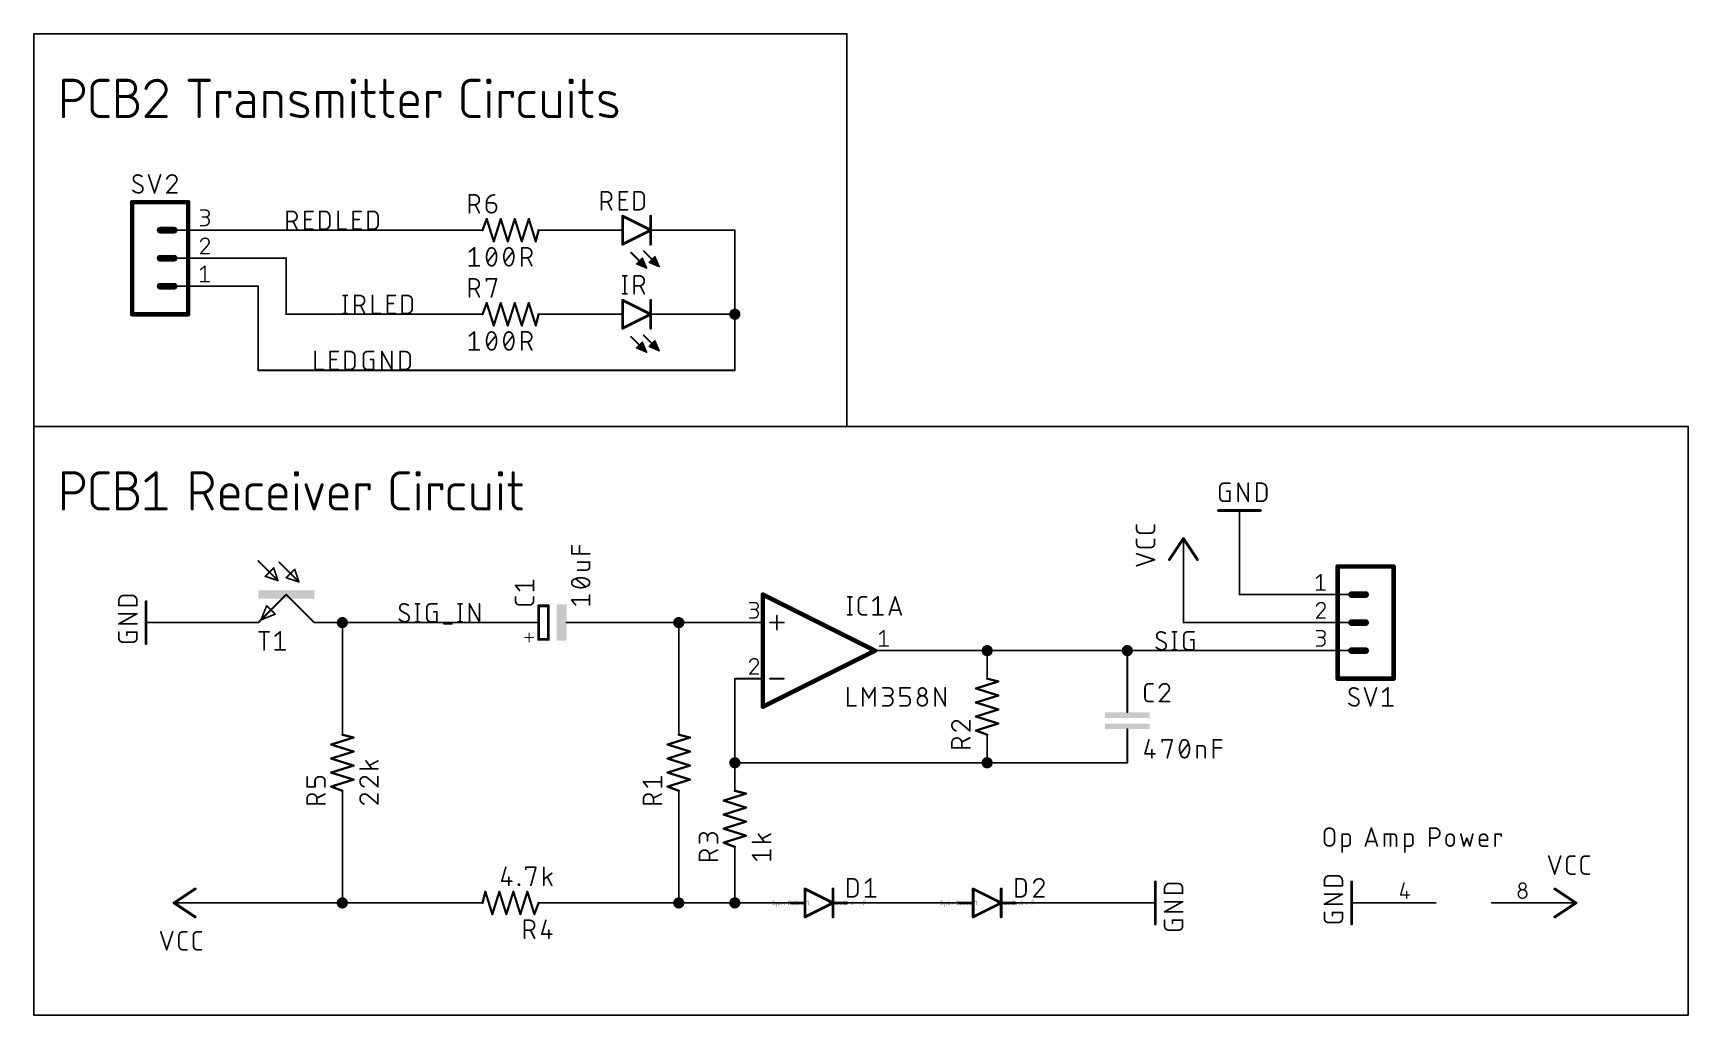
# Model space of a CAD drawing. Extents: x 0 to 150, y 0 to 89.
import ezdxf

# ---------------------------------------------------------------- set-up
doc = ezdxf.new("R2010")
doc.units = 0
for name, color, linetype in [('91', 122, 'CONTINUOUS'), ('94', 12, 'CONTINUOUS'), ('95', 251, 'CONTINUOUS'), ('96', 251, 'CONTINUOUS'), ('97', 251, 'CONTINUOUS'), ('99', 40, 'CONTINUOUS')]:
    doc.layers.add(name, color=color, linetype=linetype)

# ---------------------------------------------------------------- blocks, each defined once
blk = doc.blocks.new('RECT')
blk.add_solid([(-0.5, -0.5), (0.5, -0.5), (-0.5, 0.5), (0.5, 0.5)])

msp = doc.modelspace()

# ---------------------------------------------------------------- linework, layer by layer
at = {"layer": '91', "const_width": 0.1524}
for points in [[(38.1, 71.12), (17.78, 71.12)], [(48.26, 71.12), (50.8, 71.12)], [(63.5, 71.12), (58.42, 71.12)], [(63.5, 63.5), (63.5, 71.12)], [(17.78, 68.58), (22.86, 68.58)], [(22.86, 68.58), (22.86, 63.5)], [(17.78, 66.04), (20.32, 66.04)], [(20.32, 66.04), (20.32, 58.42)], [(38.1, 63.5), (22.86, 63.5)], [(48.26, 63.5), (50.8, 63.5)], [(63.5, 63.5), (58.42, 63.5)], [(63.5, 58.42), (63.5, 63.5)], [(20.32, 58.42), (63.5, 58.42)], [(109.22, 38.1), (109.22, 43.18)], [(104.14, 35.56), (104.14, 40.64)], [(114.3, 38.1), (109.22, 38.1)], [(17.78, 35.56), (12.7, 35.56)], [(27.94, 27.94), (27.94, 35.56)], [(43.18, 35.56), (27.94, 35.56)], [(58.42, 35.56), (50.8, 35.56)], [(63.5, 35.56), (58.42, 35.56)], [(58.42, 27.94), (58.42, 35.56)], [(114.3, 35.56), (104.14, 35.56)], [(78.74, 33.02), (86.36, 33.02)], [(86.36, 33.02), (99.06, 33.02)], [(99.06, 33.02), (99.06, 30.48)], [(99.06, 33.02), (114.3, 33.02)], [(63.5, 22.86), (63.5, 30.48)], [(86.36, 22.86), (63.5, 22.86)], [(99.06, 22.86), (86.36, 22.86)], [(27.94, 17.78), (27.94, 10.16)], [(58.42, 17.78), (58.42, 10.16)], [(63.5, 12.7), (63.5, 10.16)], [(27.94, 10.16), (15.24, 10.16)], [(38.1, 10.16), (27.94, 10.16)], [(58.42, 10.16), (48.26, 10.16)], [(63.5, 10.16), (58.42, 10.16)], [(63.5, 10.16), (68.58, 10.16)], [(73.66, 10.16), (83.82, 10.16)], [(99.06, 10.16), (88.9, 10.16)]]:
    msp.add_lwpolyline(points, dxfattribs=at)
at = {"layer": '91'}
for points, const_width in [([(17.78, 71.1581, 1), (17.78, 71.0819)], 0.0762), ([(38.1, 71.0819, 1), (38.1, 71.1581)], 0.0762), ([(48.26, 71.1581, 1), (48.26, 71.0819)], 0.0762), ([(50.8, 71.0819, 1), (50.8, 71.1581)], 0.0762), ([(58.42, 71.1581, 1), (58.42, 71.0819)], 0.0762), ([(63.5381, 71.12, 1), (63.4619, 71.12)], 0.0762), ([(63.5, 71.0819, 1), (63.5, 71.1581)], 0.0762), ([(17.78, 68.6181, 1), (17.78, 68.5419)], 0.0762), ([(22.8981, 68.58, 1), (22.8219, 68.58)], 0.0762), ([(22.86, 68.5419, 1), (22.86, 68.6181)], 0.0762), ([(17.78, 66.0781, 1), (17.78, 66.0019)], 0.0762), ([(20.3581, 66.04, 1), (20.2819, 66.04)], 0.0762), ([(20.32, 66.0019, 1), (20.32, 66.0781)], 0.0762), ([(22.86, 63.5381, 1), (22.86, 63.4619)], 0.0762), ([(22.8219, 63.5, 1), (22.8981, 63.5)], 0.0762), ([(38.1, 63.4619, 1), (38.1, 63.5381)], 0.0762), ([(48.26, 63.5381, 1), (48.26, 63.4619)], 0.0762), ([(50.8, 63.4619, 1), (50.8, 63.5381)], 0.0762), ([(58.42, 63.5381, 1), (58.42, 63.4619)], 0.0762), ([(63.5, 63.246, 1), (63.5, 63.754, 1), (63.5, 63.246)], 0.508), ([(63.5381, 63.5, 1), (63.4619, 63.5)], 0.0762), ([(63.4619, 63.5, 1), (63.5381, 63.5)], 0.0762), ([(63.5, 63.4619, 1), (63.5, 63.5381)], 0.0762), ([(20.32, 58.4581, 1), (20.32, 58.3819)], 0.0762), ([(20.2819, 58.42, 1), (20.3581, 58.42)], 0.0762), ([(63.4619, 58.42, 1), (63.5381, 58.42)], 0.0762), ([(63.5, 58.3819, 1), (63.5, 58.4581)], 0.0762), ([(109.2581, 43.18, 1), (109.1819, 43.18)], 0.0762), ([(104.1781, 40.64, 1), (104.1019, 40.64)], 0.0762), ([(109.22, 38.1381, 1), (109.22, 38.0619)], 0.0762), ([(109.1819, 38.1, 1), (109.2581, 38.1)], 0.0762), ([(114.3, 38.0619, 1), (114.3, 38.1381)], 0.0762), ([(27.94, 35.306, 1), (27.94, 35.814, 1), (27.94, 35.306)], 0.508), ([(58.42, 35.306, 1), (58.42, 35.814, 1), (58.42, 35.306)], 0.508), ([(12.7, 35.5981, 1), (12.7, 35.5219)], 0.0762), ([(17.78, 35.5219, 1), (17.78, 35.5981)], 0.0762), ([(27.9781, 35.56, 1), (27.9019, 35.56)], 0.0762), ([(27.94, 35.5981, 1), (27.94, 35.5219)], 0.0762), ([(43.18, 35.5219, 1), (43.18, 35.5981)], 0.0762), ([(50.8, 35.5981, 1), (50.8, 35.5219)], 0.0762), ([(58.42, 35.5981, 1), (58.42, 35.5219)], 0.0762), ([(58.4581, 35.56, 1), (58.3819, 35.56)], 0.0762), ([(58.42, 35.5219, 1), (58.42, 35.5981)], 0.0762), ([(63.5, 35.5219, 1), (63.5, 35.5981)], 0.0762), ([(104.14, 35.5981, 1), (104.14, 35.5219)], 0.0762), ([(104.1019, 35.56, 1), (104.1781, 35.56)], 0.0762), ([(114.3, 35.5219, 1), (114.3, 35.5981)], 0.0762), ([(78.74, 33.0581, 1), (78.74, 32.9819)], 0.0762), ([(86.36, 32.766, 1), (86.36, 33.274, 1), (86.36, 32.766)], 0.508), ([(86.36, 33.0581, 1), (86.36, 32.9819)], 0.0762), ([(86.36, 32.9819, 1), (86.36, 33.0581)], 0.0762), ([(99.06, 32.766, 1), (99.06, 33.274, 1), (99.06, 32.766)], 0.508), ([(99.0981, 33.02, 1), (99.0219, 33.02)], 0.0762), ([(99.06, 33.0581, 1), (99.06, 32.9819)], 0.0762), ([(99.06, 32.9819, 1), (99.06, 33.0581)], 0.0762), ([(114.3, 32.9819, 1), (114.3, 33.0581)], 0.0762), ([(63.5381, 30.48, 1), (63.4619, 30.48)], 0.0762), ([(99.0219, 30.48, 1), (99.0981, 30.48)], 0.0762), ([(27.9019, 27.94, 1), (27.9781, 27.94)], 0.0762), ([(58.3819, 27.94, 1), (58.4581, 27.94)], 0.0762), ([(63.5, 22.606, 1), (63.5, 23.114, 1), (63.5, 22.606)], 0.508), ([(63.5, 22.8981, 1), (63.5, 22.8219)], 0.0762), ([(63.4619, 22.86, 1), (63.5381, 22.86)], 0.0762), ([(86.36, 22.606, 1), (86.36, 23.114, 1), (86.36, 22.606)], 0.508), ([(86.36, 22.8981, 1), (86.36, 22.8219)], 0.0762), ([(86.36, 22.8219, 1), (86.36, 22.8981)], 0.0762), ([(99.06, 22.8219, 1), (99.06, 22.8981)], 0.0762), ([(27.9781, 17.78, 1), (27.9019, 17.78)], 0.0762), ([(58.4581, 17.78, 1), (58.3819, 17.78)], 0.0762), ([(63.5381, 12.7, 1), (63.4619, 12.7)], 0.0762), ([(27.94, 9.906, 1), (27.94, 10.414, 1), (27.94, 9.906)], 0.508), ([(58.42, 9.906, 1), (58.42, 10.414, 1), (58.42, 9.906)], 0.508), ([(63.5, 9.906, 1), (63.5, 10.414, 1), (63.5, 9.906)], 0.508), ([(15.24, 10.1981, 1), (15.24, 10.1219)], 0.0762), ([(27.94, 10.1981, 1), (27.94, 10.1219)], 0.0762), ([(27.9019, 10.16, 1), (27.9781, 10.16)], 0.0762), ([(27.94, 10.1219, 1), (27.94, 10.1981)], 0.0762), ([(38.1, 10.1219, 1), (38.1, 10.1981)], 0.0762), ([(48.26, 10.1981, 1), (48.26, 10.1219)], 0.0762), ([(58.42, 10.1981, 1), (58.42, 10.1219)], 0.0762), ([(58.3819, 10.16, 1), (58.4581, 10.16)], 0.0762), ([(58.42, 10.1219, 1), (58.42, 10.1981)], 0.0762), ([(63.5, 10.1981, 1), (63.5, 10.1219)], 0.0762), ([(63.4619, 10.16, 1), (63.5381, 10.16)], 0.0762), ([(63.5, 10.1219, 1), (63.5, 10.1981)], 0.0762), ([(68.58, 10.1219, 1), (68.58, 10.1981)], 0.0762), ([(73.66, 10.1981, 1), (73.66, 10.1219)], 0.0762), ([(83.82, 10.1219, 1), (83.82, 10.1981)], 0.0762), ([(88.9, 10.1981, 1), (88.9, 10.1219)], 0.0762), ([(99.06, 10.1219, 1), (99.06, 10.1981)], 0.0762)]:
    msp.add_lwpolyline(points, format="xyb", dxfattribs=dict(at, const_width=const_width))
at = {"layer": '94'}
for points, const_width in [([(8.89, 73.66), (8.89, 63.5)], 0.4064), ([(8.89, 73.66), (13.97, 73.66)], 0.4064), ([(13.97, 63.5), (13.97, 73.66)], 0.4064), ([(40.64, 71.12), (41.021, 72.136)], 0.2032), ([(41.021, 72.136), (41.656, 70.104)], 0.2032), ([(41.656, 70.104), (42.291, 72.136)], 0.2032), ([(42.291, 72.136), (42.926, 70.104)], 0.2032), ([(42.926, 70.104), (43.561, 72.136)], 0.2032), ([(43.561, 72.136), (44.196, 70.104)], 0.2032), ([(44.196, 70.104), (44.831, 72.136)], 0.2032), ([(44.831, 72.136), (45.466, 70.104)], 0.2032), ([(53.34, 72.39), (55.88, 71.12)], 0.254), ([(53.34, 72.39), (53.34, 71.12)], 0.254), ([(55.88, 72.39), (55.88, 71.12)], 0.254), ([(11.43, 71.12), (12.7, 71.12)], 0.6096), ([(17.78, 71.12), (12.7, 71.12)], 0.1524), ([(38.1, 71.12), (40.64, 71.12)], 0.1524), ([(45.466, 70.104), (45.72, 71.12)], 0.2032), ([(48.26, 71.12), (45.72, 71.12)], 0.1524), ([(50.8, 71.12), (53.34, 71.12)], 0.1524), ([(55.88, 71.12), (53.34, 69.85)], 0.254), ([(53.34, 71.12), (53.34, 69.85)], 0.254), ([(55.88, 71.12), (55.88, 69.85)], 0.254), ([(58.42, 71.12), (55.88, 71.12)], 0.1524), ([(54.102, 69.088), (55.499, 67.691)], 0.1524), ([(55.245, 69.215), (56.642, 67.818)], 0.1524), ([(11.43, 68.58), (12.7, 68.58)], 0.6096), ([(17.78, 68.58), (12.7, 68.58)], 0.1524), ([(54.61, 68.072), (55.118, 68.58)], 0.1524), ([(55.499, 67.691), (54.61, 68.072)], 0.1524), ([(54.7116, 68.0285), (54.7116, 68.1736)], 0.1524), ([(54.864, 67.9631), (54.864, 68.326)], 0.1524), ([(55.0164, 67.8978), (55.0164, 68.4784)], 0.1524), ([(55.118, 68.58), (55.499, 67.691)], 0.1524), ([(55.1688, 67.8325), (55.1688, 68.4615)], 0.1524), ([(55.3212, 67.7672), (55.3212, 68.1059)], 0.1524), ([(55.4736, 67.7019), (55.4736, 67.7503)], 0.1524), ([(55.753, 68.199), (56.261, 68.707)], 0.1524), ([(56.642, 67.818), (55.753, 68.199)], 0.1524), ([(55.7784, 68.1881), (55.7784, 68.2244)], 0.1524), ([(55.9308, 68.1228), (55.9308, 68.3768)], 0.1524), ([(56.0832, 68.0575), (56.0832, 68.5292)], 0.1524), ([(56.2356, 67.9922), (56.2356, 68.6816)], 0.1524), ([(56.261, 68.707), (56.642, 67.818)], 0.1524), ([(56.388, 67.9269), (56.388, 68.4107)], 0.1524), ([(56.5404, 67.8615), (56.5404, 68.0551)], 0.1524), ([(11.43, 66.04), (12.7, 66.04)], 0.6096), ([(17.78, 66.04), (12.7, 66.04)], 0.1524), ([(40.64, 63.5), (41.021, 64.516)], 0.2032), ([(41.021, 64.516), (41.656, 62.484)], 0.2032), ([(41.656, 62.484), (42.291, 64.516)], 0.2032), ([(42.291, 64.516), (42.926, 62.484)], 0.2032), ([(42.926, 62.484), (43.561, 64.516)], 0.2032), ([(43.561, 64.516), (44.196, 62.484)], 0.2032), ([(44.196, 62.484), (44.831, 64.516)], 0.2032), ([(44.831, 64.516), (45.466, 62.484)], 0.2032), ([(53.34, 64.77), (55.88, 63.5)], 0.254), ([(53.34, 64.77), (53.34, 63.5)], 0.254), ([(55.88, 64.77), (55.88, 63.5)], 0.254), ([(13.97, 63.5), (8.89, 63.5)], 0.4064), ([(38.1, 63.5), (40.64, 63.5)], 0.1524), ([(45.466, 62.484), (45.72, 63.5)], 0.2032), ([(48.26, 63.5), (45.72, 63.5)], 0.1524), ([(50.8, 63.5), (53.34, 63.5)], 0.1524), ([(55.88, 63.5), (53.34, 62.23)], 0.254), ([(53.34, 63.5), (53.34, 62.23)], 0.254), ([(55.88, 63.5), (55.88, 62.23)], 0.254), ([(58.42, 63.5), (55.88, 63.5)], 0.1524), ([(54.102, 61.468), (55.499, 60.071)], 0.1524), ([(55.245, 61.595), (56.642, 60.198)], 0.1524), ([(54.61, 60.452), (55.118, 60.96)], 0.1524), ([(55.499, 60.071), (54.61, 60.452)], 0.1524), ([(54.7116, 60.4085), (54.7116, 60.5536)], 0.1524), ([(54.864, 60.3431), (54.864, 60.706)], 0.1524), ([(55.0164, 60.2778), (55.0164, 60.8584)], 0.1524), ([(55.118, 60.96), (55.499, 60.071)], 0.1524), ([(55.1688, 60.2125), (55.1688, 60.8415)], 0.1524), ([(55.3212, 60.1472), (55.3212, 60.4859)], 0.1524), ([(55.4736, 60.0819), (55.4736, 60.1303)], 0.1524), ([(55.753, 60.579), (56.261, 61.087)], 0.1524), ([(56.642, 60.198), (55.753, 60.579)], 0.1524), ([(55.7784, 60.5681), (55.7784, 60.6044)], 0.1524), ([(55.9308, 60.5028), (55.9308, 60.7568)], 0.1524), ([(56.0832, 60.4375), (56.0832, 60.9092)], 0.1524), ([(56.2356, 60.3722), (56.2356, 61.0616)], 0.1524), ([(56.261, 61.087), (56.642, 60.198)], 0.1524), ([(56.388, 60.3069), (56.388, 60.7907)], 0.1524), ([(56.5404, 60.2415), (56.5404, 60.4351)], 0.1524), ([(111.125, 45.72), (107.315, 45.72)], 0.254), ([(109.22, 43.18), (109.22, 45.72)], 0.1524), ([(104.14, 43.18), (102.87, 41.275)], 0.254), ([(105.41, 41.275), (104.14, 43.18)], 0.254), ([(104.14, 40.64), (104.14, 43.18)], 0.1524), ([(20.32, 41.148), (22.098, 39.37)], 0.1524), ([(21.717, 40.513), (20.955, 39.751)], 0.1524), ([(22.098, 39.37), (21.717, 40.513)], 0.1524), ([(22.225, 41.021), (24.003, 39.243)], 0.1524), ([(118.11, 40.64), (123.19, 40.64)], 0.4064), ([(118.11, 40.64), (118.11, 30.48)], 0.4064), ([(123.19, 30.48), (123.19, 40.64)], 0.4064), ([(20.955, 39.751), (22.098, 39.37)], 0.1524), ([(23.622, 40.386), (22.86, 39.624)], 0.1524), ([(22.86, 39.624), (24.003, 39.243)], 0.1524), ([(24.003, 39.243), (23.622, 40.386)], 0.1524), ([(10.16, 37.465), (10.16, 33.655)], 0.254), ([(22.86, 38.1), (20.574, 35.814)], 0.1524), ([(25.4, 35.56), (22.86, 38.1)], 0.1524), ([(66.04, 38.1), (66.04, 27.94)], 0.4064), ([(76.2, 33.02), (66.04, 38.1)], 0.4064), ([(114.3, 38.1), (119.38, 38.1)], 0.1524), ([(120.65, 38.1), (119.38, 38.1)], 0.6096), ([(20.574, 35.814), (21.082, 37.084)], 0.1524), ([(21.844, 36.322), (20.574, 35.814)], 0.1524), ([(21.082, 37.084), (21.844, 36.322)], 0.1524), ([(46.609, 37.084), (45.72, 37.084)], 0.254), ([(45.72, 34.036), (45.72, 37.084)], 0.254), ([(46.609, 34.036), (46.609, 37.084)], 0.254), ([(67.31, 36.195), (67.31, 34.925)], 0.1524), ([(12.7, 35.56), (10.16, 35.56)], 0.1524), ([(17.78, 35.56), (20.32, 35.56)], 0.1524), ([(20.574, 35.814), (20.32, 35.56)], 0.1524), ([(27.94, 35.56), (25.4, 35.56)], 0.1524), ([(43.18, 35.56), (45.72, 35.56)], 0.1524), ([(44.8733, 33.8215), (44.8733, 34.6004)], 0.1016), ([(50.8, 35.56), (48.26, 35.56)], 0.1524), ([(63.5, 35.56), (66.04, 35.56)], 0.1524), ([(66.675, 35.56), (67.945, 35.56)], 0.1524), ([(114.3, 35.56), (119.38, 35.56)], 0.1524), ([(120.65, 35.56), (119.38, 35.56)], 0.6096), ([(44.4839, 34.211), (45.2628, 34.211)], 0.1016), ([(45.72, 34.036), (46.609, 34.036)], 0.254), ([(66.04, 27.94), (76.2, 33.02)], 0.4064), ([(78.74, 33.02), (76.2, 33.02)], 0.1524), ([(86.36, 33.02), (86.36, 30.48)], 0.1524), ([(114.3, 33.02), (119.38, 33.02)], 0.1524), ([(120.65, 33.02), (119.38, 33.02)], 0.6096), ([(63.5, 30.48), (66.04, 30.48)], 0.1524), ([(66.675, 30.48), (67.945, 30.48)], 0.1524), ([(85.344, 29.591), (87.376, 30.226)], 0.2032), ([(87.376, 30.226), (86.36, 30.48)], 0.2032), ([(99.06, 30.48), (99.06, 27.94)], 0.1524), ([(123.19, 30.48), (118.11, 30.48)], 0.4064), ([(87.376, 28.956), (85.344, 29.591)], 0.2032), ([(85.344, 28.321), (87.376, 28.956)], 0.2032), ([(27.94, 27.94), (27.94, 25.4)], 0.1524), ([(58.42, 27.94), (58.42, 25.4)], 0.1524), ([(87.376, 27.686), (85.344, 28.321)], 0.2032), ([(85.344, 27.051), (87.376, 27.686)], 0.2032), ([(87.376, 26.416), (85.344, 27.051)], 0.2032), ([(99.06, 27.94), (99.06, 27.432)], 0.1524), ([(85.344, 25.781), (87.376, 26.416)], 0.2032), ([(86.36, 25.4), (85.344, 25.781)], 0.2032), ([(99.06, 25.4), (99.06, 25.908)], 0.1524), ([(26.924, 24.511), (28.956, 25.146)], 0.2032), ([(28.956, 23.876), (26.924, 24.511)], 0.2032), ([(28.956, 25.146), (27.94, 25.4)], 0.2032), ([(57.404, 24.511), (59.436, 25.146)], 0.2032), ([(59.436, 23.876), (57.404, 24.511)], 0.2032), ([(59.436, 25.146), (58.42, 25.4)], 0.2032), ([(86.36, 22.86), (86.36, 25.4)], 0.1524), ([(99.06, 22.86), (99.06, 25.4)], 0.1524), ([(26.924, 23.241), (28.956, 23.876)], 0.2032), ([(28.956, 22.606), (26.924, 23.241)], 0.2032), ([(26.924, 21.971), (28.956, 22.606)], 0.2032), ([(57.404, 23.241), (59.436, 23.876)], 0.2032), ([(59.436, 22.606), (57.404, 23.241)], 0.2032), ([(57.404, 21.971), (59.436, 22.606)], 0.2032), ([(63.5, 22.86), (63.5, 20.32)], 0.1524), ([(28.956, 21.336), (26.924, 21.971)], 0.2032), ([(26.924, 20.701), (28.956, 21.336)], 0.2032), ([(59.436, 21.336), (57.404, 21.971)], 0.2032), ([(57.404, 20.701), (59.436, 21.336)], 0.2032), ([(27.94, 20.32), (26.924, 20.701)], 0.2032), ([(27.94, 17.78), (27.94, 20.32)], 0.1524), ([(58.42, 20.32), (57.404, 20.701)], 0.2032), ([(58.42, 17.78), (58.42, 20.32)], 0.1524), ([(62.484, 19.431), (64.516, 20.066)], 0.2032), ([(64.516, 18.796), (62.484, 19.431)], 0.2032), ([(64.516, 20.066), (63.5, 20.32)], 0.2032), ([(62.484, 18.161), (64.516, 18.796)], 0.2032), ([(64.516, 17.526), (62.484, 18.161)], 0.2032), ([(62.484, 16.891), (64.516, 17.526)], 0.2032), ([(64.516, 16.256), (62.484, 16.891)], 0.2032), ([(62.484, 15.621), (64.516, 16.256)], 0.2032), ([(63.5, 15.24), (62.484, 15.621)], 0.2032), ([(63.5, 12.7), (63.5, 15.24)], 0.1524), ([(101.6, 8.255), (101.6, 12.065)], 0.254), ([(119.38, 12.065), (119.38, 8.255)], 0.254), ([(14.605, 11.43), (12.7, 10.16)], 0.254), ([(40.894, 11.176), (40.64, 10.16)], 0.2032), ([(41.529, 9.144), (40.894, 11.176)], 0.2032), ([(42.164, 11.176), (41.529, 9.144)], 0.2032), ([(42.799, 9.144), (42.164, 11.176)], 0.2032), ([(43.434, 11.176), (42.799, 9.144)], 0.2032), ([(44.069, 9.144), (43.434, 11.176)], 0.2032), ([(44.704, 11.176), (44.069, 9.144)], 0.2032), ([(45.339, 9.144), (44.704, 11.176)], 0.2032), ([(72.39, 10.16), (69.85, 11.43)], 0.254), ([(69.85, 11.43), (69.85, 10.16)], 0.254), ([(72.39, 11.43), (72.39, 10.16)], 0.254), ([(87.63, 10.16), (85.09, 11.43)], 0.254), ([(85.09, 11.43), (85.09, 10.16)], 0.254), ([(87.63, 11.43), (87.63, 10.16)], 0.254), ([(139.7, 10.16), (137.795, 11.43)], 0.254), ([(12.7, 10.16), (14.605, 8.89)], 0.254), ([(15.24, 10.16), (12.7, 10.16)], 0.1524), ([(38.1, 10.16), (40.64, 10.16)], 0.1524), ([(45.72, 10.16), (45.339, 9.144)], 0.2032), ([(48.26, 10.16), (45.72, 10.16)], 0.1524), ([(69.85, 10.16), (68.58, 10.16)], 0.254), ([(69.85, 8.89), (72.39, 10.16)], 0.254), ([(69.85, 10.16), (69.85, 8.89)], 0.254), ([(72.39, 10.16), (72.39, 8.89)], 0.254), ([(73.66, 10.16), (72.39, 10.16)], 0.254), ([(85.09, 10.16), (83.82, 10.16)], 0.254), ([(85.09, 8.89), (87.63, 10.16)], 0.254), ([(85.09, 10.16), (85.09, 8.89)], 0.254), ([(87.63, 10.16), (87.63, 8.89)], 0.254), ([(88.9, 10.16), (87.63, 10.16)], 0.254), ([(99.06, 10.16), (101.6, 10.16)], 0.1524), ([(121.92, 10.16), (119.38, 10.16)], 0.1524), ([(121.92, 10.16), (127, 10.16)], 0.1524), ([(137.16, 10.16), (132.08, 10.16)], 0.1524), ([(137.16, 10.16), (139.7, 10.16)], 0.1524), ([(137.795, 8.89), (139.7, 10.16)], 0.254)]:
    msp.add_lwpolyline(points, dxfattribs=dict(at, const_width=const_width))
for points, const_width in [([(8.9916, 73.66, 1), (8.7884, 73.66)], 0.2032), ([(8.89, 73.7616, 1), (8.89, 73.5584)], 0.2032), ([(14.0716, 73.66, 1), (13.8684, 73.66)], 0.2032), ([(13.97, 73.5584, 1), (13.97, 73.7616)], 0.2032), ([(41.0695, 72.1512, 1), (40.9725, 72.1208)], 0.1016), ([(41.0686, 72.1182, 1), (40.9734, 72.1538)], 0.1016), ([(42.3395, 72.1512, 1), (42.2425, 72.1208)], 0.1016), ([(42.3395, 72.1208, 1), (42.2425, 72.1512)], 0.1016), ([(43.6095, 72.1512, 1), (43.5125, 72.1208)], 0.1016), ([(43.6095, 72.1208, 1), (43.5125, 72.1512)], 0.1016), ([(44.8795, 72.1512, 1), (44.7825, 72.1208)], 0.1016), ([(44.8795, 72.1208, 1), (44.7825, 72.1512)], 0.1016), ([(53.3684, 72.4468, 1), (53.3116, 72.3332)], 0.127), ([(53.4035, 72.39, 1), (53.2765, 72.39)], 0.127), ([(55.9435, 72.39, 1), (55.8165, 72.39)], 0.127), ([(11.43, 71.2724, 1), (11.43, 70.9676)], 0.3048), ([(12.7, 70.9676, 1), (12.7, 71.2724)], 0.3048), ([(12.7, 71.1581, 1), (12.7, 71.0819)], 0.0762), ([(17.78, 71.0819, 1), (17.78, 71.1581)], 0.0762), ([(38.1, 71.1581, 1), (38.1, 71.0819)], 0.0762), ([(40.5924, 71.1378, 1), (40.6876, 71.1022)], 0.1016), ([(40.64, 71.0819, 1), (40.64, 71.1581)], 0.0762), ([(45.7693, 71.1077, 1), (45.6707, 71.1323)], 0.1016), ([(45.72, 71.1581, 1), (45.72, 71.0819)], 0.0762), ([(48.26, 71.0819, 1), (48.26, 71.1581)], 0.0762), ([(50.8, 71.1581, 1), (50.8, 71.0819)], 0.0762), ([(53.4035, 71.12, 1), (53.2765, 71.12)], 0.127), ([(53.2765, 71.12, 1), (53.4035, 71.12)], 0.127), ([(53.34, 71.0819, 1), (53.34, 71.1581)], 0.0762), ([(55.9435, 71.12, 1), (55.8165, 71.12)], 0.127), ([(55.8165, 71.12, 1), (55.9435, 71.12)], 0.127), ([(55.9084, 71.0632, 1), (55.8516, 71.1768)], 0.127), ([(55.8516, 71.0632, 1), (55.9084, 71.1768)], 0.127), ([(55.88, 71.1581, 1), (55.88, 71.0819)], 0.0762), ([(58.42, 71.0819, 1), (58.42, 71.1581)], 0.0762), ([(41.6075, 70.1192, 1), (41.7045, 70.0888)], 0.1016), ([(41.6075, 70.0888, 1), (41.7045, 70.1192)], 0.1016), ([(42.8775, 70.1192, 1), (42.9745, 70.0888)], 0.1016), ([(42.8775, 70.0888, 1), (42.9745, 70.1192)], 0.1016), ([(44.1475, 70.1192, 1), (44.2445, 70.0888)], 0.1016), ([(44.1475, 70.0888, 1), (44.2445, 70.1192)], 0.1016), ([(45.4167, 70.1163, 1), (45.5153, 70.0917)], 0.1016), ([(45.4175, 70.0888, 1), (45.5145, 70.1192)], 0.1016), ([(53.3116, 69.9068, 1), (53.3684, 69.7932)], 0.127), ([(53.2765, 69.85, 1), (53.4035, 69.85)], 0.127), ([(54.1289, 69.1149, 1), (54.0751, 69.0611)], 0.0762), ([(55.2719, 69.2419, 1), (55.2181, 69.1881)], 0.0762), ([(55.8165, 69.85, 1), (55.9435, 69.85)], 0.127), ([(11.43, 68.7324, 1), (11.43, 68.4276)], 0.3048), ([(12.7, 68.4276, 1), (12.7, 68.7324)], 0.3048), ([(12.7, 68.6181, 1), (12.7, 68.5419)], 0.0762), ([(17.78, 68.5419, 1), (17.78, 68.6181)], 0.0762), ([(54.625, 68.107, 1), (54.595, 68.037)], 0.0762), ([(54.5831, 68.0989, 1), (54.6369, 68.0451)], 0.0762), ([(54.7497, 68.1736, 1), (54.6735, 68.1736)], 0.0762), ([(54.6735, 68.0285, 1), (54.7497, 68.0285)], 0.0762), ([(54.9021, 68.326, 1), (54.8259, 68.326)], 0.0762), ([(54.8259, 67.9631, 1), (54.9021, 67.9631)], 0.0762), ([(55.0545, 68.4784, 1), (54.9783, 68.4784)], 0.0762), ([(54.9783, 67.8978, 1), (55.0545, 67.8978)], 0.0762), ([(55.153, 68.595, 1), (55.083, 68.565)], 0.0762), ([(55.1449, 68.5531, 1), (55.0911, 68.6069)], 0.0762), ([(55.2069, 68.4615, 1), (55.1307, 68.4615)], 0.0762), ([(55.1307, 67.8325, 1), (55.2069, 67.8325)], 0.0762), ([(55.3593, 68.1059, 1), (55.2831, 68.1059)], 0.0762), ([(55.2831, 67.7672, 1), (55.3593, 67.7672)], 0.0762), ([(55.5117, 67.7503, 1), (55.4355, 67.7503)], 0.0762), ([(55.4355, 67.7019, 1), (55.5117, 67.7019)], 0.0762), ([(55.464, 67.676, 1), (55.534, 67.706)], 0.0762), ([(55.4721, 67.6641, 1), (55.5259, 67.7179)], 0.0762), ([(55.484, 67.656, 1), (55.514, 67.726)], 0.0762), ([(55.768, 68.234, 1), (55.738, 68.164)], 0.0762), ([(55.7261, 68.2259, 1), (55.7799, 68.1721)], 0.0762), ([(55.8165, 68.2244, 1), (55.7403, 68.2244)], 0.0762), ([(55.7403, 68.1881, 1), (55.8165, 68.1881)], 0.0762), ([(55.9689, 68.3768, 1), (55.8927, 68.3768)], 0.0762), ([(55.8927, 68.1228, 1), (55.9689, 68.1228)], 0.0762), ([(56.1213, 68.5292, 1), (56.0451, 68.5292)], 0.0762), ([(56.0451, 68.0575, 1), (56.1213, 68.0575)], 0.0762), ([(56.2737, 68.6816, 1), (56.1975, 68.6816)], 0.0762), ([(56.1975, 67.9922, 1), (56.2737, 67.9922)], 0.0762), ([(56.296, 68.722, 1), (56.226, 68.692)], 0.0762), ([(56.2879, 68.6801, 1), (56.2341, 68.7339)], 0.0762), ([(56.4261, 68.4107, 1), (56.3499, 68.4107)], 0.0762), ([(56.3499, 67.9269, 1), (56.4261, 67.9269)], 0.0762), ([(56.5785, 68.0551, 1), (56.5023, 68.0551)], 0.0762), ([(56.5023, 67.8615, 1), (56.5785, 67.8615)], 0.0762), ([(56.607, 67.803, 1), (56.677, 67.833)], 0.0762), ([(56.6151, 67.7911, 1), (56.6689, 67.8449)], 0.0762), ([(56.627, 67.783, 1), (56.657, 67.853)], 0.0762), ([(11.43, 66.1924, 1), (11.43, 65.8876)], 0.3048), ([(12.7, 65.8876, 1), (12.7, 66.1924)], 0.3048), ([(12.7, 66.0781, 1), (12.7, 66.0019)], 0.0762), ([(17.78, 66.0019, 1), (17.78, 66.0781)], 0.0762), ([(41.0695, 64.5312, 1), (40.9725, 64.5008)], 0.1016), ([(41.0686, 64.4982, 1), (40.9734, 64.5338)], 0.1016), ([(42.3395, 64.5312, 1), (42.2425, 64.5008)], 0.1016), ([(42.3395, 64.5008, 1), (42.2425, 64.5312)], 0.1016), ([(43.6095, 64.5312, 1), (43.5125, 64.5008)], 0.1016), ([(43.6095, 64.5008, 1), (43.5125, 64.5312)], 0.1016), ([(44.8795, 64.5312, 1), (44.7825, 64.5008)], 0.1016), ([(44.8795, 64.5008, 1), (44.7825, 64.5312)], 0.1016), ([(53.3684, 64.8268, 1), (53.3116, 64.7132)], 0.127), ([(53.4035, 64.77, 1), (53.2765, 64.77)], 0.127), ([(55.9435, 64.77, 1), (55.8165, 64.77)], 0.127), ([(8.89, 63.6016, 1), (8.89, 63.3984)], 0.2032), ([(8.7884, 63.5, 1), (8.9916, 63.5)], 0.2032), ([(13.8684, 63.5, 1), (14.0716, 63.5)], 0.2032), ([(13.97, 63.3984, 1), (13.97, 63.6016)], 0.2032), ([(38.1, 63.5381, 1), (38.1, 63.4619)], 0.0762), ([(40.5924, 63.5178, 1), (40.6876, 63.4822)], 0.1016), ([(40.64, 63.4619, 1), (40.64, 63.5381)], 0.0762), ([(45.7693, 63.4877, 1), (45.6707, 63.5123)], 0.1016), ([(45.72, 63.5381, 1), (45.72, 63.4619)], 0.0762), ([(48.26, 63.4619, 1), (48.26, 63.5381)], 0.0762), ([(50.8, 63.5381, 1), (50.8, 63.4619)], 0.0762), ([(53.4035, 63.5, 1), (53.2765, 63.5)], 0.127), ([(53.2765, 63.5, 1), (53.4035, 63.5)], 0.127), ([(53.34, 63.4619, 1), (53.34, 63.5381)], 0.0762), ([(55.9435, 63.5, 1), (55.8165, 63.5)], 0.127), ([(55.8165, 63.5, 1), (55.9435, 63.5)], 0.127), ([(55.9084, 63.4432, 1), (55.8516, 63.5568)], 0.127), ([(55.8516, 63.4432, 1), (55.9084, 63.5568)], 0.127), ([(55.88, 63.5381, 1), (55.88, 63.4619)], 0.0762), ([(58.42, 63.4619, 1), (58.42, 63.5381)], 0.0762), ([(41.6075, 62.4992, 1), (41.7045, 62.4688)], 0.1016), ([(41.6075, 62.4688, 1), (41.7045, 62.4992)], 0.1016), ([(42.8775, 62.4992, 1), (42.9745, 62.4688)], 0.1016), ([(42.8775, 62.4688, 1), (42.9745, 62.4992)], 0.1016), ([(44.1475, 62.4992, 1), (44.2445, 62.4688)], 0.1016), ([(44.1475, 62.4688, 1), (44.2445, 62.4992)], 0.1016), ([(45.4167, 62.4963, 1), (45.5153, 62.4717)], 0.1016), ([(45.4175, 62.4688, 1), (45.5145, 62.4992)], 0.1016), ([(53.3116, 62.2868, 1), (53.3684, 62.1732)], 0.127), ([(53.2765, 62.23, 1), (53.4035, 62.23)], 0.127), ([(54.1289, 61.4949, 1), (54.0751, 61.4411)], 0.0762), ([(55.2719, 61.6219, 1), (55.2181, 61.5681)], 0.0762), ([(55.8165, 62.23, 1), (55.9435, 62.23)], 0.127), ([(54.625, 60.487, 1), (54.595, 60.417)], 0.0762), ([(54.5831, 60.4789, 1), (54.6369, 60.4251)], 0.0762), ([(54.7497, 60.5536, 1), (54.6735, 60.5536)], 0.0762), ([(54.6735, 60.4085, 1), (54.7497, 60.4085)], 0.0762), ([(54.9021, 60.706, 1), (54.8259, 60.706)], 0.0762), ([(54.8259, 60.3431, 1), (54.9021, 60.3431)], 0.0762), ([(55.0545, 60.8584, 1), (54.9783, 60.8584)], 0.0762), ([(54.9783, 60.2778, 1), (55.0545, 60.2778)], 0.0762), ([(55.153, 60.975, 1), (55.083, 60.945)], 0.0762), ([(55.1449, 60.9331, 1), (55.0911, 60.9869)], 0.0762), ([(55.2069, 60.8415, 1), (55.1307, 60.8415)], 0.0762), ([(55.1307, 60.2125, 1), (55.2069, 60.2125)], 0.0762), ([(55.3593, 60.4859, 1), (55.2831, 60.4859)], 0.0762), ([(55.2831, 60.1472, 1), (55.3593, 60.1472)], 0.0762), ([(55.5117, 60.1303, 1), (55.4355, 60.1303)], 0.0762), ([(55.4355, 60.0819, 1), (55.5117, 60.0819)], 0.0762), ([(55.464, 60.056, 1), (55.534, 60.086)], 0.0762), ([(55.4721, 60.0441, 1), (55.5259, 60.0979)], 0.0762), ([(55.484, 60.036, 1), (55.514, 60.106)], 0.0762), ([(55.768, 60.614, 1), (55.738, 60.544)], 0.0762), ([(55.7261, 60.6059, 1), (55.7799, 60.5521)], 0.0762), ([(55.8165, 60.6044, 1), (55.7403, 60.6044)], 0.0762), ([(55.7403, 60.5681, 1), (55.8165, 60.5681)], 0.0762), ([(55.9689, 60.7568, 1), (55.8927, 60.7568)], 0.0762), ([(55.8927, 60.5028, 1), (55.9689, 60.5028)], 0.0762), ([(56.1213, 60.9092, 1), (56.0451, 60.9092)], 0.0762), ([(56.0451, 60.4375, 1), (56.1213, 60.4375)], 0.0762), ([(56.2737, 61.0616, 1), (56.1975, 61.0616)], 0.0762), ([(56.1975, 60.3722, 1), (56.2737, 60.3722)], 0.0762), ([(56.296, 61.102, 1), (56.226, 61.072)], 0.0762), ([(56.2879, 61.0601, 1), (56.2341, 61.1139)], 0.0762), ([(56.4261, 60.7907, 1), (56.3499, 60.7907)], 0.0762), ([(56.3499, 60.3069, 1), (56.4261, 60.3069)], 0.0762), ([(56.5785, 60.4351, 1), (56.5023, 60.4351)], 0.0762), ([(56.5023, 60.2415, 1), (56.5785, 60.2415)], 0.0762), ([(56.607, 60.183, 1), (56.677, 60.213)], 0.0762), ([(56.6151, 60.1711, 1), (56.6689, 60.2249)], 0.0762), ([(56.627, 60.163, 1), (56.657, 60.233)], 0.0762), ([(107.315, 45.7835, 1), (107.315, 45.6565)], 0.127), ([(109.2581, 45.72, 1), (109.1819, 45.72)], 0.0762), ([(111.125, 45.6565, 1), (111.125, 45.7835)], 0.127), ([(104.1928, 43.2152, 1), (104.0872, 43.1448)], 0.127), ([(104.1928, 43.1448, 1), (104.0872, 43.2152)], 0.127), ([(104.1781, 43.18, 1), (104.1019, 43.18)], 0.0762), ([(109.1819, 43.18, 1), (109.2581, 43.18)], 0.0762), ([(20.3469, 41.1749, 1), (20.2931, 41.1211)], 0.0762), ([(21.7531, 40.525, 1), (21.6809, 40.501)], 0.0762), ([(21.7439, 40.4861, 1), (21.6901, 40.5399)], 0.0762), ([(22.2519, 41.0479, 1), (22.1981, 40.9941)], 0.0762), ([(102.8172, 41.3102, 1), (102.9228, 41.2398)], 0.127), ([(104.1019, 40.64, 1), (104.1781, 40.64)], 0.0762), ([(105.3572, 41.2398, 1), (105.4628, 41.3102)], 0.127), ([(118.11, 40.7416, 1), (118.11, 40.5384)], 0.2032), ([(118.2116, 40.64, 1), (118.0084, 40.64)], 0.2032), ([(123.2916, 40.64, 1), (123.0884, 40.64)], 0.2032), ([(123.19, 40.5384, 1), (123.19, 40.7416)], 0.2032), ([(20.967, 39.7871, 1), (20.943, 39.7149)], 0.0762), ([(20.9281, 39.7779, 1), (20.9819, 39.7241)], 0.0762), ([(22.0619, 39.358, 1), (22.1341, 39.382)], 0.0762), ([(22.0711, 39.3431, 1), (22.1249, 39.3969)], 0.0762), ([(22.086, 39.3339, 1), (22.11, 39.4061)], 0.0762), ([(22.872, 39.6601, 1), (22.848, 39.5879)], 0.0762), ([(22.8331, 39.6509, 1), (22.8869, 39.5971)], 0.0762), ([(23.6581, 40.398, 1), (23.5859, 40.374)], 0.0762), ([(23.6489, 40.3591, 1), (23.5951, 40.4129)], 0.0762), ([(23.9669, 39.231, 1), (24.0391, 39.255)], 0.0762), ([(23.9761, 39.2161, 1), (24.0299, 39.2699)], 0.0762), ([(23.991, 39.2069, 1), (24.015, 39.2791)], 0.0762), ([(10.2235, 37.465, 1), (10.0965, 37.465)], 0.127), ([(22.8869, 38.1269, 1), (22.8331, 38.0731)], 0.0762), ([(22.8869, 38.0731, 1), (22.8331, 38.1269)], 0.0762), ([(66.1416, 38.1, 1), (65.9384, 38.1)], 0.2032), ([(66.0854, 38.1909, 1), (65.9946, 38.0091)], 0.2032), ([(114.3, 38.1381, 1), (114.3, 38.0619)], 0.0762), ([(119.38, 38.2524, 1), (119.38, 37.9476)], 0.3048), ([(119.38, 38.0619, 1), (119.38, 38.1381)], 0.0762), ([(120.65, 37.9476, 1), (120.65, 38.2524)], 0.3048), ([(21.1089, 37.1109, 1), (21.0551, 37.0571)], 0.0762), ([(21.1174, 37.0699, 1), (21.0466, 37.0981)], 0.0762), ([(21.8171, 36.2951, 1), (21.8709, 36.3489)], 0.0762), ([(21.8581, 36.2866, 1), (21.8299, 36.3574)], 0.0762), ([(45.72, 37.1475, 1), (45.72, 37.0205)], 0.127), ([(45.7835, 37.084, 1), (45.6565, 37.084)], 0.127), ([(46.6725, 37.084, 1), (46.5455, 37.084)], 0.127), ([(46.609, 37.0205, 1), (46.609, 37.1475)], 0.127), ([(67.3481, 36.195, 1), (67.2719, 36.195)], 0.0762), ([(10.16, 35.5981, 1), (10.16, 35.5219)], 0.0762), ([(12.7, 35.5219, 1), (12.7, 35.5981)], 0.0762), ([(17.78, 35.5981, 1), (17.78, 35.5219)], 0.0762), ([(20.2931, 35.5869, 1), (20.3469, 35.5331)], 0.0762), ([(20.32, 35.5219, 1), (20.32, 35.5981)], 0.0762), ([(20.5599, 35.8494, 1), (20.5881, 35.7786)], 0.0762), ([(20.5386, 35.8281, 1), (20.6094, 35.7999)], 0.0762), ([(20.5471, 35.8409, 1), (20.6009, 35.7871)], 0.0762), ([(20.6009, 35.7871, 1), (20.5471, 35.8409)], 0.0762), ([(25.4, 35.5981, 1), (25.4, 35.5219)], 0.0762), ([(25.3731, 35.5331, 1), (25.4269, 35.5869)], 0.0762), ([(27.94, 35.5219, 1), (27.94, 35.5981)], 0.0762), ([(43.18, 35.5981, 1), (43.18, 35.5219)], 0.0762), ([(44.8987, 34.6004, 1), (44.8479, 34.6004)], 0.0508), ([(45.72, 35.5219, 1), (45.72, 35.5981)], 0.0762), ([(48.26, 35.5981, 1), (48.26, 35.5219)], 0.0762), ([(50.8, 35.5219, 1), (50.8, 35.5981)], 0.0762), ([(63.5, 35.5981, 1), (63.5, 35.5219)], 0.0762), ([(66.04, 35.5219, 1), (66.04, 35.5981)], 0.0762), ([(66.675, 35.5981, 1), (66.675, 35.5219)], 0.0762), ([(67.2719, 34.925, 1), (67.3481, 34.925)], 0.0762), ([(67.945, 35.5219, 1), (67.945, 35.5981)], 0.0762), ([(114.3, 35.5981, 1), (114.3, 35.5219)], 0.0762), ([(119.38, 35.7124, 1), (119.38, 35.4076)], 0.3048), ([(119.38, 35.5219, 1), (119.38, 35.5981)], 0.0762), ([(120.65, 35.4076, 1), (120.65, 35.7124)], 0.3048), ([(10.0965, 33.655, 1), (10.2235, 33.655)], 0.127), ([(44.4839, 34.2364, 1), (44.4839, 34.1856)], 0.0508), ([(44.8479, 33.8215, 1), (44.8987, 33.8215)], 0.0508), ([(45.2628, 34.1856, 1), (45.2628, 34.2364)], 0.0508), ([(45.72, 34.0995, 1), (45.72, 33.9725)], 0.127), ([(45.6565, 34.036, 1), (45.7835, 34.036)], 0.127), ([(46.5455, 34.036, 1), (46.6725, 34.036)], 0.127), ([(46.609, 33.9725, 1), (46.609, 34.0995)], 0.127), ([(76.2454, 32.9291, 1), (76.1546, 33.1109)], 0.2032), ([(76.1546, 32.9291, 1), (76.2454, 33.1109)], 0.2032), ([(76.2, 33.0581, 1), (76.2, 32.9819)], 0.0762), ([(78.74, 32.9819, 1), (78.74, 33.0581)], 0.0762), ([(86.3981, 33.02, 1), (86.3219, 33.02)], 0.0762), ([(114.3, 33.0581, 1), (114.3, 32.9819)], 0.0762), ([(119.38, 33.1724, 1), (119.38, 32.8676)], 0.3048), ([(119.38, 32.9819, 1), (119.38, 33.0581)], 0.0762), ([(120.65, 32.8676, 1), (120.65, 33.1724)], 0.3048), ([(63.5, 30.5181, 1), (63.5, 30.4419)], 0.0762), ([(66.04, 30.4419, 1), (66.04, 30.5181)], 0.0762), ([(66.675, 30.5181, 1), (66.675, 30.4419)], 0.0762), ([(67.945, 30.4419, 1), (67.945, 30.5181)], 0.0762), ([(86.3723, 30.5293, 1), (86.3477, 30.4307)], 0.1016), ([(86.3219, 30.48, 1), (86.3981, 30.48)], 0.0762), ([(87.3912, 30.1775, 1), (87.3608, 30.2745)], 0.1016), ([(87.3637, 30.1767, 1), (87.3883, 30.2753)], 0.1016), ([(99.0981, 30.48, 1), (99.0219, 30.48)], 0.0762), ([(118.11, 30.5816, 1), (118.11, 30.3784)], 0.2032), ([(118.0084, 30.48, 1), (118.2116, 30.48)], 0.2032), ([(123.0884, 30.48, 1), (123.2916, 30.48)], 0.2032), ([(123.19, 30.3784, 1), (123.19, 30.5816)], 0.2032), ([(85.3592, 29.6395, 1), (85.3288, 29.5425)], 0.1016), ([(85.3288, 29.6395, 1), (85.3592, 29.5425)], 0.1016), ([(87.3912, 28.9075, 1), (87.3608, 29.0045)], 0.1016), ([(87.3608, 28.9075, 1), (87.3912, 29.0045)], 0.1016), ([(27.9781, 27.94, 1), (27.9019, 27.94)], 0.0762), ([(58.4581, 27.94, 1), (58.3819, 27.94)], 0.0762), ([(65.9946, 28.0309, 1), (66.0854, 27.8491)], 0.2032), ([(65.9384, 27.94, 1), (66.1416, 27.94)], 0.2032), ([(85.3592, 28.3695, 1), (85.3288, 28.2725)], 0.1016), ([(85.3288, 28.3695, 1), (85.3592, 28.2725)], 0.1016), ([(85.3592, 27.0995, 1), (85.3288, 27.0025)], 0.1016), ([(85.3288, 27.0995, 1), (85.3592, 27.0025)], 0.1016), ([(87.3912, 27.6375, 1), (87.3608, 27.7345)], 0.1016), ([(87.3608, 27.6375, 1), (87.3912, 27.7345)], 0.1016), ([(99.0981, 27.94, 1), (99.0219, 27.94)], 0.0762), ([(99.0219, 27.94, 1), (99.0981, 27.94)], 0.0762), ([(99.0219, 27.432, 1), (99.0981, 27.432)], 0.0762), ([(85.3618, 25.8286, 1), (85.3262, 25.7334)], 0.1016), ([(85.3288, 25.8295, 1), (85.3592, 25.7325)], 0.1016), ([(87.3912, 26.3675, 1), (87.3608, 26.4645)], 0.1016), ([(87.3608, 26.3675, 1), (87.3912, 26.4645)], 0.1016), ([(99.0981, 25.908, 1), (99.0219, 25.908)], 0.0762), ([(26.9392, 24.5595, 1), (26.9088, 24.4625)], 0.1016), ([(26.9088, 24.5595, 1), (26.9392, 24.4625)], 0.1016), ([(27.9523, 25.4493, 1), (27.9277, 25.3507)], 0.1016), ([(27.9019, 25.4, 1), (27.9781, 25.4)], 0.0762), ([(28.9712, 25.0975, 1), (28.9408, 25.1945)], 0.1016), ([(28.9437, 25.0967, 1), (28.9683, 25.1953)], 0.1016), ([(57.4192, 24.5595, 1), (57.3888, 24.4625)], 0.1016), ([(57.3888, 24.5595, 1), (57.4192, 24.4625)], 0.1016), ([(58.4323, 25.4493, 1), (58.4077, 25.3507)], 0.1016), ([(58.3819, 25.4, 1), (58.4581, 25.4)], 0.0762), ([(59.4512, 25.0975, 1), (59.4208, 25.1945)], 0.1016), ([(59.4237, 25.0967, 1), (59.4483, 25.1953)], 0.1016), ([(86.3981, 25.4, 1), (86.3219, 25.4)], 0.0762), ([(86.3422, 25.3524, 1), (86.3778, 25.4476)], 0.1016), ([(99.0981, 25.4, 1), (99.0219, 25.4)], 0.0762), ([(99.0219, 25.4, 1), (99.0981, 25.4)], 0.0762), ([(26.9392, 23.2895, 1), (26.9088, 23.1925)], 0.1016), ([(26.9088, 23.2895, 1), (26.9392, 23.1925)], 0.1016), ([(28.9712, 23.8275, 1), (28.9408, 23.9245)], 0.1016), ([(28.9408, 23.8275, 1), (28.9712, 23.9245)], 0.1016), ([(28.9712, 22.5575, 1), (28.9408, 22.6545)], 0.1016), ([(28.9408, 22.5575, 1), (28.9712, 22.6545)], 0.1016), ([(57.4192, 23.2895, 1), (57.3888, 23.1925)], 0.1016), ([(57.3888, 23.2895, 1), (57.4192, 23.1925)], 0.1016), ([(59.4512, 23.8275, 1), (59.4208, 23.9245)], 0.1016), ([(59.4208, 23.8275, 1), (59.4512, 23.9245)], 0.1016), ([(59.4512, 22.5575, 1), (59.4208, 22.6545)], 0.1016), ([(59.4208, 22.5575, 1), (59.4512, 22.6545)], 0.1016), ([(63.5381, 22.86, 1), (63.4619, 22.86)], 0.0762), ([(86.3219, 22.86, 1), (86.3981, 22.86)], 0.0762), ([(99.0219, 22.86, 1), (99.0981, 22.86)], 0.0762), ([(26.9392, 22.0195, 1), (26.9088, 21.9225)], 0.1016), ([(26.9088, 22.0195, 1), (26.9392, 21.9225)], 0.1016), ([(28.9712, 21.2875, 1), (28.9408, 21.3845)], 0.1016), ([(28.9408, 21.2875, 1), (28.9712, 21.3845)], 0.1016), ([(57.4192, 22.0195, 1), (57.3888, 21.9225)], 0.1016), ([(57.3888, 22.0195, 1), (57.4192, 21.9225)], 0.1016), ([(59.4512, 21.2875, 1), (59.4208, 21.3845)], 0.1016), ([(59.4208, 21.2875, 1), (59.4512, 21.3845)], 0.1016), ([(26.9418, 20.7486, 1), (26.9062, 20.6534)], 0.1016), ([(26.9088, 20.7495, 1), (26.9392, 20.6525)], 0.1016), ([(27.9781, 20.32, 1), (27.9019, 20.32)], 0.0762), ([(27.9222, 20.2724, 1), (27.9578, 20.3676)], 0.1016), ([(57.4218, 20.7486, 1), (57.3862, 20.6534)], 0.1016), ([(57.3888, 20.7495, 1), (57.4192, 20.6525)], 0.1016), ([(58.4581, 20.32, 1), (58.3819, 20.32)], 0.0762), ([(58.4022, 20.2724, 1), (58.4378, 20.3676)], 0.1016), ([(62.4992, 19.4795, 1), (62.4688, 19.3825)], 0.1016), ([(62.4688, 19.4795, 1), (62.4992, 19.3825)], 0.1016), ([(63.5123, 20.3693, 1), (63.4877, 20.2707)], 0.1016), ([(63.4619, 20.32, 1), (63.5381, 20.32)], 0.0762), ([(64.5312, 20.0175, 1), (64.5008, 20.1145)], 0.1016), ([(64.5037, 20.0167, 1), (64.5283, 20.1153)], 0.1016), ([(62.4992, 18.2095, 1), (62.4688, 18.1125)], 0.1016), ([(62.4688, 18.2095, 1), (62.4992, 18.1125)], 0.1016), ([(64.5312, 18.7475, 1), (64.5008, 18.8445)], 0.1016), ([(64.5008, 18.7475, 1), (64.5312, 18.8445)], 0.1016), ([(27.9019, 17.78, 1), (27.9781, 17.78)], 0.0762), ([(58.3819, 17.78, 1), (58.4581, 17.78)], 0.0762), ([(62.4992, 16.9395, 1), (62.4688, 16.8425)], 0.1016), ([(62.4688, 16.9395, 1), (62.4992, 16.8425)], 0.1016), ([(64.5312, 17.4775, 1), (64.5008, 17.5745)], 0.1016), ([(64.5008, 17.4775, 1), (64.5312, 17.5745)], 0.1016), ([(62.5018, 15.6686, 1), (62.4662, 15.5734)], 0.1016), ([(62.4688, 15.6695, 1), (62.4992, 15.5725)], 0.1016), ([(63.5381, 15.24, 1), (63.4619, 15.24)], 0.0762), ([(63.4822, 15.1924, 1), (63.5178, 15.2876)], 0.1016), ([(64.5312, 16.2075, 1), (64.5008, 16.3045)], 0.1016), ([(64.5008, 16.2075, 1), (64.5312, 16.3045)], 0.1016), ([(63.4619, 12.7, 1), (63.5381, 12.7)], 0.0762), ([(101.6635, 12.065, 1), (101.5365, 12.065)], 0.127), ([(119.4435, 12.065, 1), (119.3165, 12.065)], 0.127), ([(14.6402, 11.3772, 1), (14.5698, 11.4828)], 0.127), ([(40.9425, 11.1912, 1), (40.8455, 11.1608)], 0.1016), ([(40.9433, 11.1637, 1), (40.8447, 11.1883)], 0.1016), ([(42.2125, 11.1912, 1), (42.1155, 11.1608)], 0.1016), ([(42.2125, 11.1608, 1), (42.1155, 11.1912)], 0.1016), ([(43.4825, 11.1912, 1), (43.3855, 11.1608)], 0.1016), ([(43.4825, 11.1608, 1), (43.3855, 11.1912)], 0.1016), ([(44.7525, 11.1912, 1), (44.6555, 11.1608)], 0.1016), ([(44.7525, 11.1608, 1), (44.6555, 11.1912)], 0.1016), ([(69.8784, 11.4868, 1), (69.8216, 11.3732)], 0.127), ([(69.9135, 11.43, 1), (69.7865, 11.43)], 0.127), ([(72.4535, 11.43, 1), (72.3265, 11.43)], 0.127), ([(85.1184, 11.4868, 1), (85.0616, 11.3732)], 0.127), ([(85.1535, 11.43, 1), (85.0265, 11.43)], 0.127), ([(87.6935, 11.43, 1), (87.5665, 11.43)], 0.127), ([(137.8302, 11.4828, 1), (137.7598, 11.3772)], 0.127), ([(12.7352, 10.2128, 1), (12.6648, 10.1072)], 0.127), ([(12.6648, 10.2128, 1), (12.7352, 10.1072)], 0.127), ([(12.7, 10.1981, 1), (12.7, 10.1219)], 0.0762), ([(14.5698, 8.8372, 1), (14.6402, 8.9428)], 0.127), ([(15.24, 10.1219, 1), (15.24, 10.1981)], 0.0762), ([(38.1, 10.1981, 1), (38.1, 10.1219)], 0.0762), ([(40.5907, 10.1723, 1), (40.6893, 10.1477)], 0.1016), ([(40.64, 10.1219, 1), (40.64, 10.1981)], 0.0762), ([(41.4805, 9.1592, 1), (41.5775, 9.1288)], 0.1016), ([(41.4805, 9.1288, 1), (41.5775, 9.1592)], 0.1016), ([(42.7505, 9.1592, 1), (42.8475, 9.1288)], 0.1016), ([(42.7505, 9.1288, 1), (42.8475, 9.1592)], 0.1016), ([(44.0205, 9.1592, 1), (44.1175, 9.1288)], 0.1016), ([(44.0205, 9.1288, 1), (44.1175, 9.1592)], 0.1016), ([(45.2914, 9.1618, 1), (45.3866, 9.1262)], 0.1016), ([(45.2905, 9.1288, 1), (45.3875, 9.1592)], 0.1016), ([(45.7676, 10.1422, 1), (45.6724, 10.1778)], 0.1016), ([(45.72, 10.1981, 1), (45.72, 10.1219)], 0.0762), ([(48.26, 10.1219, 1), (48.26, 10.1981)], 0.0762), ([(68.58, 10.2235, 1), (68.58, 10.0965)], 0.127), ([(69.9135, 10.16, 1), (69.7865, 10.16)], 0.127), ([(69.7865, 10.16, 1), (69.9135, 10.16)], 0.127), ([(69.8216, 8.9468, 1), (69.8784, 8.8332)], 0.127), ([(69.85, 10.0965, 1), (69.85, 10.2235)], 0.127), ([(72.4535, 10.16, 1), (72.3265, 10.16)], 0.127), ([(72.39, 10.2235, 1), (72.39, 10.0965)], 0.127), ([(72.3265, 10.16, 1), (72.4535, 10.16)], 0.127), ([(72.4184, 10.1032, 1), (72.3616, 10.2168)], 0.127), ([(72.3616, 10.1032, 1), (72.4184, 10.2168)], 0.127), ([(73.66, 10.0965, 1), (73.66, 10.2235)], 0.127), ([(83.82, 10.2235, 1), (83.82, 10.0965)], 0.127), ([(85.1535, 10.16, 1), (85.0265, 10.16)], 0.127), ([(85.0265, 10.16, 1), (85.1535, 10.16)], 0.127), ([(85.0616, 8.9468, 1), (85.1184, 8.8332)], 0.127), ([(85.09, 10.0965, 1), (85.09, 10.2235)], 0.127), ([(87.6935, 10.16, 1), (87.5665, 10.16)], 0.127), ([(87.63, 10.2235, 1), (87.63, 10.0965)], 0.127), ([(87.5665, 10.16, 1), (87.6935, 10.16)], 0.127), ([(87.6584, 10.1032, 1), (87.6016, 10.2168)], 0.127), ([(87.6016, 10.1032, 1), (87.6584, 10.2168)], 0.127), ([(88.9, 10.0965, 1), (88.9, 10.2235)], 0.127), ([(99.06, 10.1981, 1), (99.06, 10.1219)], 0.0762), ([(101.6, 10.1219, 1), (101.6, 10.1981)], 0.0762), ([(119.38, 10.1981, 1), (119.38, 10.1219)], 0.0762), ([(121.92, 10.1981, 1), (121.92, 10.1219)], 0.0762), ([(121.92, 10.1219, 1), (121.92, 10.1981)], 0.0762), ([(127, 10.1219, 1), (127, 10.1981)], 0.0762), ([(132.08, 10.1981, 1), (132.08, 10.1219)], 0.0762), ([(137.16, 10.1981, 1), (137.16, 10.1219)], 0.0762), ([(137.16, 10.1219, 1), (137.16, 10.1981)], 0.0762), ([(137.7598, 8.9428, 1), (137.8302, 8.8372)], 0.127), ([(139.7352, 10.1072, 1), (139.6648, 10.2128)], 0.127), ([(139.6648, 10.1072, 1), (139.7352, 10.2128)], 0.127), ([(139.7, 10.1219, 1), (139.7, 10.1981)], 0.0762), ([(69.7865, 8.89, 1), (69.9135, 8.89)], 0.127), ([(72.3265, 8.89, 1), (72.4535, 8.89)], 0.127), ([(85.0265, 8.89, 1), (85.1535, 8.89)], 0.127), ([(87.5665, 8.89, 1), (87.6935, 8.89)], 0.127), ([(101.5365, 8.255, 1), (101.6635, 8.255)], 0.127), ([(119.3165, 8.255, 1), (119.4435, 8.255)], 0.127)]:
    msp.add_lwpolyline(points, format="xyb", dxfattribs=dict(at, const_width=const_width))
at = {"layer": '95'}
for points, const_width in [([(9.3726, 76.1238, 0.4142), (9.0114, 75.7626)], 0.1524), ([(9.0114, 75.7626, 0.2656), (9.192, 75.4465)], 0.1524), ([(9.0495, 75.7626, 1), (8.9733, 75.7626)], 0.0762), ([(8.9733, 75.7626, 1), (9.0495, 75.7626)], 0.0762), ([(9.2102, 75.4799, 1), (9.1737, 75.413)], 0.0762), ([(9.1726, 75.4136, 1), (9.2113, 75.4793)], 0.0762), ([(9.779, 75.9883, 0.1623), (9.3726, 76.1238)], 0.1524), ([(9.3726, 76.1619, 1), (9.3726, 76.0857)], 0.0762), ([(9.3726, 76.0857, 1), (9.3726, 76.1619)], 0.0762), ([(9.708, 75.2084, 1), (9.6693, 75.1427)], 0.0762), ([(9.8693, 74.8594, 0.2656), (9.6887, 75.1755)], 0.1524), ([(9.6704, 75.1421, 1), (9.7069, 75.209)], 0.0762), ([(9.7561, 75.9579, 1), (9.8019, 76.0188)], 0.0762), ([(10.4231, 76.1358, 1), (10.3508, 76.1118)], 0.0762), ([(11.5068, 76.1118, 1), (11.4345, 76.1358)], 0.0762), ([(12.5371, 76.1238, 0.3252), (12.0403, 75.7626)], 0.1524), ([(12.0041, 75.7743, 1), (12.0766, 75.7508)], 0.0762), ([(12.9435, 75.7174, 0.4142), (12.5371, 76.1238)], 0.1524), ([(12.5371, 76.1619, 1), (12.5371, 76.0857)], 0.0762), ([(12.5371, 76.0857, 1), (12.5371, 76.1619)], 0.0762), ([(12.808, 75.4013, 0.2053), (12.9435, 75.7174)], 0.1524), ([(12.7817, 75.4289, 1), (12.8343, 75.3737)], 0.0762), ([(12.837, 75.3766, 1), (12.779, 75.426)], 0.0762), ([(12.9816, 75.7174, 1), (12.9054, 75.7174)], 0.0762), ([(12.9054, 75.7174, 1), (12.9816, 75.7174)], 0.0762), ([(8.9662, 74.724, 0.2), (9.5081, 74.4982)], 0.1524), ([(8.9933, 74.7508, 1), (8.9391, 74.6971)], 0.0762), ([(9.5081, 74.4982, 0.4142), (9.8693, 74.8594)], 0.1524), ([(9.5081, 74.5363, 1), (9.5081, 74.4601)], 0.0762), ([(9.5081, 74.4601, 1), (9.5081, 74.5363)], 0.0762), ([(9.9074, 74.8594, 1), (9.8312, 74.8594)], 0.0762), ([(9.8312, 74.8594, 1), (9.9074, 74.8594)], 0.0762), ([(10.8926, 74.5102, 1), (10.9649, 74.4862)], 0.0762), ([(10.8926, 74.4862, 1), (10.9649, 74.5102)], 0.0762), ([(12.0403, 74.5363, 1), (12.0403, 74.4601)], 0.0762), ([(12.0113, 74.5229, 1), (12.0694, 74.4735)], 0.0762), ([(12.9435, 74.4601, 1), (12.9435, 74.5363)], 0.0762), ([(39.4843, 74.3204, 1), (39.4081, 74.3204)], 0.0762), ([(39.4462, 74.3585, 1), (39.4462, 74.2823)], 0.0762), ([(39.8978, 73.4173, 1), (39.8978, 74.3204)], 0.1524), ([(39.8978, 74.3585, 1), (39.8978, 74.2823)], 0.0762), ([(39.8978, 74.2823, 1), (39.8978, 74.3585)], 0.0762), ([(41.7227, 74.3204, 0.4142), (41.0002, 73.5979)], 0.1524), ([(41.0002, 73.636, 1), (41.0002, 73.5598)], 0.0762), ([(41.0383, 73.5979, 1), (40.9621, 73.5979)], 0.0762), ([(40.9621, 73.5979, 1), (41.0383, 73.5979)], 0.0762), ([(41.9033, 73.2367, 0.4142), (41.542, 73.5979)], 0.1524), ([(41.542, 73.636, 1), (41.542, 73.5598)], 0.0762), ([(41.542, 73.5598, 1), (41.542, 73.636)], 0.0762), ([(41.7227, 74.2823, 1), (41.7227, 74.3585)], 0.0762), ([(51.47, 74.5998, 1), (51.3938, 74.5998)], 0.0762), ([(51.4319, 74.6379, 1), (51.4319, 74.5617)], 0.0762), ([(51.4319, 73.7348, 1), (51.4319, 73.6586)], 0.0762), ([(51.8835, 73.6967, 1), (51.8835, 74.5998)], 0.1524), ([(51.8835, 74.6379, 1), (51.8835, 74.5617)], 0.0762), ([(51.8835, 73.7348, 1), (51.8835, 73.6586)], 0.0762), ([(51.8835, 74.5617, 1), (51.8835, 74.6379)], 0.0762), ([(51.8835, 73.6586, 1), (51.8835, 73.7348)], 0.0762), ([(52.0079, 73.7137, 1), (51.9397, 73.6796)], 0.0762), ([(53.0791, 74.5998, 1), (53.0029, 74.5998)], 0.0762), ([(53.041, 74.6379, 1), (53.041, 74.5617)], 0.0762), ([(53.041, 73.9154, 1), (53.041, 73.8392)], 0.0762), ([(53.5828, 73.8392, 1), (53.5828, 73.9154)], 0.0762), ([(53.7635, 74.5617, 1), (53.7635, 74.6379)], 0.0762), ([(54.4308, 74.5998, 1), (54.3546, 74.5998)], 0.0762), ([(54.3927, 74.6379, 1), (54.3927, 74.5617)], 0.0762), ([(55.2958, 74.1482, 0.4142), (54.8442, 74.5998)], 0.1524), ([(54.8442, 74.6379, 1), (54.8442, 74.5617)], 0.0762), ([(54.8442, 74.5617, 1), (54.8442, 74.6379)], 0.0762), ([(55.3339, 74.1482, 1), (55.2577, 74.1482)], 0.0762), ([(55.2577, 74.1482, 1), (55.3339, 74.1482)], 0.0762), ([(15.1003, 72.9679, 1), (15.1003, 72.9044)], 0.0635), ([(15.2555, 72.347, 1), (15.2555, 72.2835)], 0.0635), ([(15.4884, 71.5391, 1), (15.4884, 72.3152)], 0.127), ([(15.4884, 72.347, 1), (15.4884, 72.2835)], 0.0635), ([(15.566, 72.9679, 1), (15.566, 72.9044)], 0.0635), ([(15.566, 72.3152, 1), (15.566, 72.9361)], 0.127), ([(15.566, 72.347, 1), (15.566, 72.2835)], 0.0635), ([(15.566, 72.9044, 1), (15.566, 72.9679)], 0.0635), ([(15.566, 72.2835, 1), (15.566, 72.347)], 0.0635), ([(22.9743, 72.8218, 1), (22.8981, 72.8218)], 0.0762), ([(22.9362, 72.8599, 1), (22.9362, 72.7837)], 0.0762), ([(23.3878, 71.9187, 1), (23.3878, 72.8218)], 0.1524), ([(23.3878, 72.8599, 1), (23.3878, 72.7837)], 0.0762), ([(23.3878, 72.7837, 1), (23.3878, 72.8599)], 0.0762), ([(24.5834, 72.8218, 1), (24.5072, 72.8218)], 0.0762), ([(24.5453, 72.8599, 1), (24.5453, 72.7837)], 0.0762), ([(24.5453, 72.1374, 1), (24.5453, 72.0612)], 0.0762), ([(25.0871, 72.0612, 1), (25.0871, 72.1374)], 0.0762), ([(25.2677, 72.7837, 1), (25.2677, 72.8599)], 0.0762), ([(25.9351, 72.8218, 1), (25.8589, 72.8218)], 0.0762), ([(25.897, 72.8599, 1), (25.897, 72.7837)], 0.0762), ([(26.8001, 72.3702, 0.4142), (26.3485, 72.8218)], 0.1524), ([(26.3485, 72.8599, 1), (26.3485, 72.7837)], 0.0762), ([(26.3485, 72.7837, 1), (26.3485, 72.8599)], 0.0762), ([(26.8382, 72.3702, 1), (26.762, 72.3702)], 0.0762), ([(26.762, 72.3702, 1), (26.8382, 72.3702)], 0.0762), ([(27.6054, 72.8218, 1), (27.5292, 72.8218)], 0.0762), ([(28.9601, 72.8218, 1), (28.8839, 72.8218)], 0.0762), ([(28.922, 72.8599, 1), (28.922, 72.7837)], 0.0762), ([(28.922, 72.1374, 1), (28.922, 72.0612)], 0.0762), ([(29.4639, 72.0612, 1), (29.4639, 72.1374)], 0.0762), ([(29.6445, 72.7837, 1), (29.6445, 72.8599)], 0.0762), ([(30.3118, 72.8218, 1), (30.2356, 72.8218)], 0.0762), ([(30.2737, 72.8599, 1), (30.2737, 72.7837)], 0.0762), ([(31.1768, 72.3702, 0.4142), (30.7253, 72.8218)], 0.1524), ([(30.7253, 72.8599, 1), (30.7253, 72.7837)], 0.0762), ([(30.7253, 72.7837, 1), (30.7253, 72.8599)], 0.0762), ([(31.2149, 72.3702, 1), (31.1387, 72.3702)], 0.0762), ([(31.1387, 72.3702, 1), (31.2149, 72.3702)], 0.0762), ([(39.4462, 73.4554, 1), (39.4462, 73.3792)], 0.0762), ([(39.4081, 72.6948, 1), (39.4843, 72.6948)], 0.0762), ([(39.8978, 73.4554, 1), (39.8978, 73.3792)], 0.0762), ([(39.8978, 73.3792, 1), (39.8978, 73.4554)], 0.0762), ([(40.0221, 73.4343, 1), (39.954, 73.4002)], 0.0762), ([(40.3152, 72.6778, 1), (40.3834, 72.7118)], 0.0762), ([(41.0002, 73.1464, 1), (41.9033, 73.1464)], 0.1524), ([(41.0383, 73.1464, 1), (40.9621, 73.1464)], 0.0762), ([(40.9621, 73.1464, 1), (41.0383, 73.1464)], 0.0762), ([(41.9414, 73.2367, 1), (41.8652, 73.2367)], 0.0762), ([(41.8652, 73.2367, 1), (41.9414, 73.2367)], 0.0762), ([(41.9414, 73.1464, 1), (41.8652, 73.1464)], 0.0762), ([(41.8652, 73.1464, 1), (41.9414, 73.1464)], 0.0762), ([(51.3938, 72.9742, 1), (51.47, 72.9742)], 0.0762), ([(52.3009, 72.9572, 1), (52.3691, 72.9912)], 0.0762), ([(53.041, 73.0123, 1), (53.041, 72.9361)], 0.0762), ([(53.0029, 72.9742, 1), (53.0791, 72.9742)], 0.0762), ([(53.7635, 72.9361, 1), (53.7635, 73.0123)], 0.0762), ([(54.3927, 73.0123, 1), (54.3927, 72.9361)], 0.0762), ([(54.3546, 72.9742, 1), (54.4308, 72.9742)], 0.0762), ([(54.8442, 72.9742, 0.4142), (55.2958, 73.4258)], 0.1524), ([(54.8442, 73.0123, 1), (54.8442, 72.9361)], 0.0762), ([(54.8442, 72.9361, 1), (54.8442, 73.0123)], 0.0762), ([(55.3339, 73.4258, 1), (55.2577, 73.4258)], 0.0762), ([(55.2577, 73.4258, 1), (55.3339, 73.4258)], 0.0762), ([(15.1003, 71.5709, 1), (15.1003, 71.5074)], 0.0635), ([(15.4884, 71.5709, 1), (15.4884, 71.5074)], 0.0635), ([(15.4884, 71.5074, 1), (15.4884, 71.5709)], 0.0635), ([(22.9362, 71.9568, 1), (22.9362, 71.8806)], 0.0762), ([(22.8981, 71.1962, 1), (22.9743, 71.1962)], 0.0762), ([(23.3878, 71.9568, 1), (23.3878, 71.8806)], 0.0762), ([(23.3878, 71.8806, 1), (23.3878, 71.9568)], 0.0762), ([(23.5121, 71.9357, 1), (23.444, 71.9016)], 0.0762), ([(23.8052, 71.1792, 1), (23.8734, 71.2132)], 0.0762), ([(24.5453, 71.2343, 1), (24.5453, 71.1581)], 0.0762), ([(24.5072, 71.1962, 1), (24.5834, 71.1962)], 0.0762), ([(25.2677, 71.1581, 1), (25.2677, 71.2343)], 0.0762), ([(25.897, 71.2343, 1), (25.897, 71.1581)], 0.0762), ([(25.8589, 71.1962, 1), (25.9351, 71.1962)], 0.0762), ([(26.3485, 71.1962, 0.4142), (26.8001, 71.6478)], 0.1524), ([(26.3485, 71.2343, 1), (26.3485, 71.1581)], 0.0762), ([(26.3485, 71.1581, 1), (26.3485, 71.2343)], 0.0762), ([(26.8382, 71.6478, 1), (26.762, 71.6478)], 0.0762), ([(26.762, 71.6478, 1), (26.8382, 71.6478)], 0.0762), ([(27.5673, 71.2343, 1), (27.5673, 71.1581)], 0.0762), ([(27.5292, 71.1962, 1), (27.6054, 71.1962)], 0.0762), ([(28.2898, 71.1581, 1), (28.2898, 71.2343)], 0.0762), ([(28.922, 71.2343, 1), (28.922, 71.1581)], 0.0762), ([(28.8839, 71.1962, 1), (28.9601, 71.1962)], 0.0762), ([(29.6445, 71.1581, 1), (29.6445, 71.2343)], 0.0762), ([(30.2737, 71.2343, 1), (30.2737, 71.1581)], 0.0762), ([(30.2356, 71.1962, 1), (30.3118, 71.1962)], 0.0762), ([(30.7253, 71.1962, 0.4142), (31.1768, 71.6478)], 0.1524), ([(30.7253, 71.2343, 1), (30.7253, 71.1581)], 0.0762), ([(30.7253, 71.1581, 1), (30.7253, 71.2343)], 0.0762), ([(31.2149, 71.6478, 1), (31.1387, 71.6478)], 0.0762), ([(31.1387, 71.6478, 1), (31.2149, 71.6478)], 0.0762), ([(15.1003, 69.0309, 1), (15.1003, 68.9673)], 0.0635), ([(15.5272, 70.3961, 0.3252), (15.1003, 70.0857)], 0.127), ([(15.0701, 70.0954, 1), (15.1305, 70.0759)], 0.0635), ([(15.0761, 69.0197, 1), (15.1245, 68.9785)], 0.0635), ([(15.8764, 70.0469, 0.4142), (15.5272, 70.3961)], 0.127), ([(15.5272, 70.4279, 1), (15.5272, 70.3644)], 0.0635), ([(15.5272, 70.3644, 1), (15.5272, 70.4278)], 0.0635), ([(15.76, 69.7752, 0.2053), (15.8764, 70.0469)], 0.127), ([(15.7381, 69.7982, 1), (15.7819, 69.7522)], 0.0635), ([(15.7842, 69.7546, 1), (15.7358, 69.7958)], 0.0635), ([(15.9082, 70.0468, 1), (15.8447, 70.0469)], 0.0635), ([(15.8447, 70.0469, 1), (15.9082, 70.0469)], 0.0635), ([(15.8764, 68.9673, 1), (15.8764, 69.0309)], 0.0635), ([(15.0805, 67.5704, 1), (15.1201, 67.5209)], 0.0635), ([(15.5201, 67.8561, 1), (15.4566, 67.8561)], 0.0635), ([(15.5082, 67.8313, 1), (15.4685, 67.8809)], 0.0635), ([(15.1003, 66.4909, 1), (15.1003, 66.4274)], 0.0635), ([(15.4566, 66.4591, 1), (15.5201, 66.4591)], 0.0635), ([(15.8764, 66.4274, 1), (15.8764, 66.4909)], 0.0635), ([(39.4843, 66.7004, 1), (39.4081, 66.7004)], 0.0762), ([(39.4462, 66.7385, 1), (39.4462, 66.6623)], 0.0762), ([(39.8978, 65.7973, 1), (39.8978, 66.7004)], 0.1524), ([(39.8978, 66.7385, 1), (39.8978, 66.6623)], 0.0762), ([(39.8978, 66.6623, 1), (39.8978, 66.7385)], 0.0762), ([(41.0383, 66.7004, 1), (40.9621, 66.7004)], 0.0762), ([(41.0002, 66.7385, 1), (41.0002, 66.6623)], 0.0762), ([(40.9621, 66.5198, 1), (41.0383, 66.5198)], 0.0762), ([(41.94, 66.6902, 1), (41.8666, 66.7106)], 0.0762), ([(41.9033, 66.6623, 1), (41.9033, 66.7385)], 0.0762), ([(53.3519, 67.0179, 1), (53.3519, 66.9417)], 0.0762), ([(53.5706, 66.9798, 1), (53.4944, 66.9798)], 0.0762), ([(53.7131, 66.9417, 1), (53.7131, 67.0179)], 0.0762), ([(54.4308, 66.9798, 1), (54.3546, 66.9798)], 0.0762), ([(54.3927, 67.0179, 1), (54.3927, 66.9417)], 0.0762), ([(54.3927, 66.1148, 1), (54.3927, 66.0386)], 0.0762), ([(54.8442, 66.0767, 1), (54.8442, 66.9798)], 0.1524), ([(54.8442, 67.0179, 1), (54.8442, 66.9417)], 0.0762), ([(54.8442, 66.1148, 1), (54.8442, 66.0386)], 0.0762), ([(54.8442, 66.9417, 1), (54.8442, 67.0179)], 0.0762), ([(54.8442, 66.0386, 1), (54.8442, 66.1148)], 0.0762), ([(54.9686, 66.0937, 1), (54.9005, 66.0596)], 0.0762), ([(28.0162, 65.2399, 1), (28.0162, 65.1637)], 0.0762), ([(28.2349, 65.2018, 1), (28.1587, 65.2018)], 0.0762), ([(28.3774, 65.1637, 1), (28.3774, 65.2399)], 0.0762), ([(29.0951, 65.2018, 1), (29.0189, 65.2018)], 0.0762), ([(29.057, 65.2399, 1), (29.057, 65.1637)], 0.0762), ([(29.5086, 64.2987, 1), (29.5086, 65.2018)], 0.1524), ([(29.5086, 65.2399, 1), (29.5086, 65.1637)], 0.0762), ([(29.5086, 65.1637, 1), (29.5086, 65.2399)], 0.0762), ([(30.7042, 65.2018, 1), (30.628, 65.2018)], 0.0762), ([(32.0589, 65.2018, 1), (31.9827, 65.2018)], 0.0762), ([(32.0208, 65.2399, 1), (32.0208, 65.1637)], 0.0762), ([(32.0208, 64.5174, 1), (32.0208, 64.4412)], 0.0762), ([(32.5626, 64.4412, 1), (32.5626, 64.5174)], 0.0762), ([(32.7433, 65.1637, 1), (32.7433, 65.2399)], 0.0762), ([(33.4106, 65.2018, 1), (33.3344, 65.2018)], 0.0762), ([(33.3725, 65.2399, 1), (33.3725, 65.1637)], 0.0762), ([(34.2756, 64.7502, 0.4142), (33.8241, 65.2018)], 0.1524), ([(33.8241, 65.2399, 1), (33.8241, 65.1637)], 0.0762), ([(33.8241, 65.1637, 1), (33.8241, 65.2399)], 0.0762), ([(34.3137, 64.7502, 1), (34.2375, 64.7502)], 0.0762), ([(34.2375, 64.7502, 1), (34.3137, 64.7502)], 0.0762), ([(39.4462, 65.8354, 1), (39.4462, 65.7592)], 0.0762), ([(39.4081, 65.0748, 1), (39.4843, 65.0748)], 0.0762), ([(39.8978, 65.8354, 1), (39.8978, 65.7592)], 0.0762), ([(39.8978, 65.7592, 1), (39.8978, 65.8354)], 0.0762), ([(40.0221, 65.8143, 1), (39.954, 65.7802)], 0.0762), ([(40.3152, 65.0578, 1), (40.3834, 65.0918)], 0.0762), ([(41.415, 65.085, 1), (41.4884, 65.0646)], 0.0762), ([(53.3519, 65.3923, 1), (53.3519, 65.3161)], 0.0762), ([(53.4944, 65.3542, 1), (53.5706, 65.3542)], 0.0762), ([(53.7131, 65.3161, 1), (53.7131, 65.3923)], 0.0762), ([(54.3546, 65.3542, 1), (54.4308, 65.3542)], 0.0762), ([(55.2617, 65.3372, 1), (55.3299, 65.3712)], 0.0762), ([(28.0162, 63.6143, 1), (28.0162, 63.5381)], 0.0762), ([(28.1587, 63.5762, 1), (28.2349, 63.5762)], 0.0762), ([(28.3774, 63.5381, 1), (28.3774, 63.6143)], 0.0762), ([(29.057, 64.3368, 1), (29.057, 64.2606)], 0.0762), ([(29.0189, 63.5762, 1), (29.0951, 63.5762)], 0.0762), ([(29.5086, 64.3368, 1), (29.5086, 64.2606)], 0.0762), ([(29.5086, 64.2606, 1), (29.5086, 64.3368)], 0.0762), ([(29.633, 64.3157, 1), (29.5648, 64.2816)], 0.0762), ([(29.9261, 63.5592, 1), (29.9942, 63.5932)], 0.0762), ([(30.6661, 63.6143, 1), (30.6661, 63.5381)], 0.0762), ([(30.628, 63.5762, 1), (30.7042, 63.5762)], 0.0762), ([(31.3886, 63.5381, 1), (31.3886, 63.6143)], 0.0762), ([(32.0208, 63.6143, 1), (32.0208, 63.5381)], 0.0762), ([(31.9827, 63.5762, 1), (32.0589, 63.5762)], 0.0762), ([(32.7433, 63.5381, 1), (32.7433, 63.6143)], 0.0762), ([(33.3725, 63.6143, 1), (33.3725, 63.5381)], 0.0762), ([(33.3344, 63.5762, 1), (33.4106, 63.5762)], 0.0762), ([(33.8241, 63.5762, 0.4142), (34.2756, 64.0278)], 0.1524), ([(33.8241, 63.6143, 1), (33.8241, 63.5381)], 0.0762), ([(33.8241, 63.5381, 1), (33.8241, 63.6143)], 0.0762), ([(34.3137, 64.0278, 1), (34.2375, 64.0278)], 0.0762), ([(34.2375, 64.0278, 1), (34.3137, 64.0278)], 0.0762), ([(25.5143, 60.1218, 1), (25.4381, 60.1218)], 0.0762), ([(26.869, 60.1218, 1), (26.7928, 60.1218)], 0.0762), ([(26.8309, 60.1599, 1), (26.8309, 60.0837)], 0.0762), ([(27.5534, 60.0837, 1), (27.5534, 60.1599)], 0.0762), ([(28.2207, 60.1218, 1), (28.1445, 60.1218)], 0.0762), ([(28.1826, 60.1599, 1), (28.1826, 60.0837)], 0.0762), ([(29.0857, 59.6702, 0.4142), (28.6342, 60.1218)], 0.1524), ([(28.6342, 60.1599, 1), (28.6342, 60.0837)], 0.0762), ([(28.6342, 60.0837, 1), (28.6342, 60.1599)], 0.0762), ([(30.2112, 60.1218, 0.4142), (29.85, 59.7606)], 0.1524), ([(30.2112, 60.1599, 1), (30.2112, 60.0837)], 0.0762), ([(30.2112, 60.0837, 1), (30.2112, 60.1599)], 0.0762), ([(30.7531, 60.0837, 1), (30.7531, 60.1599)], 0.0762), ([(31.5554, 60.1218, 1), (31.4792, 60.1218)], 0.0762), ([(31.5506, 60.1403, 1), (31.484, 60.1033)], 0.0762), ([(32.4585, 60.1218, 1), (32.3823, 60.1218)], 0.0762), ([(33.2227, 60.1218, 1), (33.1465, 60.1218)], 0.0762), ([(33.1846, 60.1599, 1), (33.1846, 60.0837)], 0.0762), ([(34.0877, 59.6702, 0.4142), (33.6362, 60.1218)], 0.1524), ([(33.6362, 60.1599, 1), (33.6362, 60.0837)], 0.0762), ([(33.6362, 60.0837, 1), (33.6362, 60.1599)], 0.0762), ([(25.4762, 58.5343, 1), (25.4762, 58.4581)], 0.0762), ([(25.4381, 58.4962, 1), (25.5143, 58.4962)], 0.0762), ([(26.1987, 58.4581, 1), (26.1987, 58.5343)], 0.0762), ([(26.8309, 59.4374, 1), (26.8309, 59.3612)], 0.0762), ([(26.8309, 58.5343, 1), (26.8309, 58.4581)], 0.0762), ([(26.7928, 58.4962, 1), (26.869, 58.4962)], 0.0762), ([(27.3728, 59.3612, 1), (27.3728, 59.4374)], 0.0762), ([(27.5534, 58.4581, 1), (27.5534, 58.5343)], 0.0762), ([(28.1826, 58.5343, 1), (28.1826, 58.4581)], 0.0762), ([(28.1445, 58.4962, 1), (28.2207, 58.4962)], 0.0762), ([(28.6342, 58.4962, 0.4142), (29.0857, 58.9478)], 0.1524), ([(28.6342, 58.5343, 1), (28.6342, 58.4581)], 0.0762), ([(28.6342, 58.4581, 1), (28.6342, 58.5343)], 0.0762), ([(29.1238, 59.6702, 1), (29.0476, 59.6702)], 0.0762), ([(29.0476, 59.6702, 1), (29.1238, 59.6702)], 0.0762), ([(29.1238, 58.9478, 1), (29.0476, 58.9478)], 0.0762), ([(29.0476, 58.9478, 1), (29.1238, 58.9478)], 0.0762), ([(29.8881, 59.7606, 1), (29.8119, 59.7606)], 0.0762), ([(29.8119, 59.7606, 1), (29.8881, 59.7606)], 0.0762), ([(29.85, 58.8574, 0.4142), (30.2112, 58.4962)], 0.1524), ([(29.8881, 58.8574, 1), (29.8119, 58.8574)], 0.0762), ([(29.8119, 58.8574, 1), (29.8881, 58.8574)], 0.0762), ([(30.2112, 58.5343, 1), (30.2112, 58.4581)], 0.0762), ([(30.2112, 58.4581, 1), (30.2112, 58.5343)], 0.0762), ([(30.4821, 59.4374, 1), (30.4821, 59.3612)], 0.0762), ([(30.7912, 59.3993, 1), (30.715, 59.3993)], 0.0762), ([(30.715, 58.4962, 1), (30.7912, 58.4962)], 0.0762), ([(30.7531, 59.3612, 1), (30.7531, 59.4374)], 0.0762), ([(30.7531, 58.4581, 1), (30.7531, 58.5343)], 0.0762), ([(31.4792, 58.4962, 1), (31.5554, 58.4962)], 0.0762), ([(32.3823, 58.4962, 1), (32.4585, 58.4962)], 0.0762), ([(32.3871, 58.4777, 1), (32.4537, 58.5147)], 0.0762), ([(33.1846, 58.5343, 1), (33.1846, 58.4581)], 0.0762), ([(33.1465, 58.4962, 1), (33.2227, 58.4962)], 0.0762), ([(33.6362, 58.4962, 0.4142), (34.0877, 58.9478)], 0.1524), ([(33.6362, 58.5343, 1), (33.6362, 58.4581)], 0.0762), ([(33.6362, 58.4581, 1), (33.6362, 58.5343)], 0.0762), ([(34.1258, 59.6702, 1), (34.0496, 59.6702)], 0.0762), ([(34.0496, 59.6702, 1), (34.1258, 59.6702)], 0.0762), ([(34.1258, 58.9478, 1), (34.0496, 58.9478)], 0.0762), ([(34.0496, 58.9478, 1), (34.1258, 58.9478)], 0.0762), ([(45.3009, 39.3699, 1), (45.2247, 39.3699)], 0.0762), ([(116.1838, 39.6304, 1), (116.2234, 39.5809)], 0.0635), ([(116.6234, 39.9161, 1), (116.5599, 39.9161)], 0.0635), ([(116.6115, 39.8913, 1), (116.5718, 39.9409)], 0.0635), ([(43.667, 38.9421, 1), (43.6074, 38.8945)], 0.0762), ([(43.6372, 38.9564, 1), (43.6372, 38.8802)], 0.0762), ([(43.6753, 37.8827, 1), (43.5991, 37.8827)], 0.0762), ([(43.6372, 37.5214, 0.4142), (43.9984, 37.1602)], 0.1524), ([(43.6753, 37.5214, 1), (43.5991, 37.5214)], 0.0762), ([(43.5991, 37.5214, 1), (43.6753, 37.5214)], 0.0762), ([(43.9687, 38.4429, 1), (44.0282, 38.4906)], 0.0762), ([(44.9016, 37.1602, 0.4142), (45.2628, 37.5214)], 0.1524), ([(45.2247, 38.4668, 1), (45.3009, 38.4668)], 0.0762), ([(45.3009, 37.8827, 1), (45.2247, 37.8827)], 0.0762), ([(45.3009, 37.5214, 1), (45.2247, 37.5214)], 0.0762), ([(45.2247, 37.5214, 1), (45.3009, 37.5214)], 0.0762), ([(45.2628, 38.8802, 1), (45.2628, 38.9564)], 0.0762), ([(73.7362, 37.9349, 1), (73.7362, 37.8587)], 0.0762), ([(73.9549, 37.8968, 1), (73.8787, 37.8968)], 0.0762), ([(74.0974, 37.8587, 1), (74.0974, 37.9349)], 0.0762), ([(75.0731, 37.8968, 0.4142), (74.7118, 37.5356)], 0.1524), ([(74.7499, 37.5356, 1), (74.6737, 37.5356)], 0.0762), ([(74.6737, 37.5356, 1), (74.7499, 37.5356)], 0.0762), ([(75.0731, 37.9349, 1), (75.0731, 37.8587)], 0.0762), ([(75.0731, 37.8587, 1), (75.0731, 37.9349)], 0.0762), ([(75.4343, 37.8587, 1), (75.4343, 37.9349)], 0.0762), ([(75.9946, 37.5653, 1), (76.0422, 37.5058)], 0.0762), ([(76.508, 37.8968, 1), (76.4318, 37.8968)], 0.0762), ([(76.4937, 37.867, 1), (76.4461, 37.9266)], 0.0762), ([(78.0692, 37.9088, 1), (77.9969, 37.8848)], 0.0762), ([(78.0692, 37.8848, 1), (77.9969, 37.9088)], 0.0762), ([(116.2036, 38.5509, 1), (116.2036, 38.4873)], 0.0635), ([(116.5599, 38.5191, 1), (116.6234, 38.5191)], 0.0635), ([(116.9797, 38.4873, 1), (116.9797, 38.5509)], 0.0635), ([(33.5026, 37.2618, 0.4142), (33.1414, 36.9006)], 0.1524), ([(33.1414, 36.9006, 0.2656), (33.322, 36.5845)], 0.1524), ([(33.1795, 36.9006, 1), (33.1033, 36.9006)], 0.0762), ([(33.1033, 36.9006, 1), (33.1795, 36.9006)], 0.0762), ([(33.3402, 36.6179, 1), (33.3037, 36.551)], 0.0762), ([(33.3026, 36.5516, 1), (33.3413, 36.6173)], 0.0762), ([(33.909, 37.1263, 0.1623), (33.5026, 37.2618)], 0.1524), ([(33.5026, 37.2999, 1), (33.5026, 37.2237)], 0.0762), ([(33.5026, 37.2237, 1), (33.5026, 37.2999)], 0.0762), ([(33.6381, 35.6362, 0.4142), (33.9993, 35.9974)], 0.1524), ([(33.838, 36.3464, 1), (33.7993, 36.2807)], 0.0762), ([(33.9993, 35.9974, 0.2656), (33.8187, 36.3135)], 0.1524), ([(33.8004, 36.2801, 1), (33.8369, 36.347)], 0.0762), ([(33.8861, 37.0959, 1), (33.9319, 37.1568)], 0.0762), ([(34.0374, 35.9974, 1), (33.9612, 35.9974)], 0.0762), ([(33.9612, 35.9974, 1), (34.0374, 35.9974)], 0.0762), ([(34.5655, 37.2999, 1), (34.5655, 37.2237)], 0.0762), ([(34.7842, 37.2618, 1), (34.708, 37.2618)], 0.0762), ([(34.9268, 37.2237, 1), (34.9268, 37.2999)], 0.0762), ([(35.9584, 37.2618, 0.4142), (35.5972, 36.9006)], 0.1524), ([(35.6353, 36.9006, 1), (35.5591, 36.9006)], 0.0762), ([(35.5591, 36.9006, 1), (35.6353, 36.9006)], 0.0762), ([(35.5972, 35.9974, 0.4142), (35.9584, 35.6362)], 0.1524), ([(35.6353, 35.9974, 1), (35.5591, 35.9974)], 0.0762), ([(35.5591, 35.9974, 1), (35.6353, 35.9974)], 0.0762), ([(35.9584, 37.2999, 1), (35.9584, 37.2237)], 0.0762), ([(35.9584, 37.2237, 1), (35.9584, 37.2999)], 0.0762), ([(36.2294, 36.5774, 1), (36.2294, 36.5012)], 0.0762), ([(36.5384, 36.5393, 1), (36.4622, 36.5393)], 0.0762), ([(36.5003, 37.2237, 1), (36.5003, 37.2999)], 0.0762), ([(36.5003, 36.5012, 1), (36.5003, 36.5774)], 0.0762), ([(38.4212, 37.2999, 1), (38.4212, 37.2237)], 0.0762), ([(38.6399, 37.2618, 1), (38.5637, 37.2618)], 0.0762), ([(38.7825, 37.2237, 1), (38.7825, 37.2999)], 0.0762), ([(39.491, 37.2618, 1), (39.4148, 37.2618)], 0.0762), ([(39.4862, 37.2803, 1), (39.4196, 37.2433)], 0.0762), ([(40.3941, 37.2618, 1), (40.3179, 37.2618)], 0.0762), ([(43.9984, 37.1983, 1), (43.9984, 37.1221)], 0.0762), ([(43.9984, 37.1221, 1), (43.9984, 37.1983)], 0.0762), ([(44.9016, 37.1983, 1), (44.9016, 37.1221)], 0.0762), ([(44.9016, 37.1221, 1), (44.9016, 37.1983)], 0.0762), ([(64.8448, 37.4079, 1), (64.8448, 37.3443)], 0.0635), ([(64.8448, 36.0109, 1), (64.8448, 35.9474)], 0.0635), ([(65, 36.787, 1), (65, 36.7235)], 0.0635), ([(65.2328, 36.787, 1), (65.2328, 36.7235)], 0.0635), ([(65.2328, 35.9791, 1), (65.2328, 36.7552)], 0.127), ([(65.2328, 36.0109, 1), (65.2328, 35.9474)], 0.0635), ([(65.2328, 35.9474, 1), (65.2328, 36.0109)], 0.0635), ([(65.3105, 37.4079, 1), (65.3105, 37.3443)], 0.0635), ([(65.3105, 36.7552, 1), (65.3105, 37.3761)], 0.127), ([(65.3105, 36.787, 1), (65.3105, 36.7235)], 0.0635), ([(65.3105, 37.3443, 1), (65.3105, 37.4079)], 0.0635), ([(65.3105, 36.7235, 1), (65.3105, 36.787)], 0.0635), ([(73.7362, 36.3093, 1), (73.7362, 36.2331)], 0.0762), ([(73.8787, 36.2712, 1), (73.9549, 36.2712)], 0.0762), ([(74.0974, 36.2331, 1), (74.0974, 36.3093)], 0.0762), ([(74.7118, 36.6324, 0.4142), (75.0731, 36.2712)], 0.1524), ([(74.7499, 36.6324, 1), (74.6737, 36.6324)], 0.0762), ([(74.6737, 36.6324, 1), (74.7499, 36.6324)], 0.0762), ([(75.0731, 36.3093, 1), (75.0731, 36.2331)], 0.0762), ([(75.0731, 36.2331, 1), (75.0731, 36.3093)], 0.0762), ([(75.4343, 36.2331, 1), (75.4343, 36.3093)], 0.0762), ([(76.0184, 36.3093, 1), (76.0184, 36.2331)], 0.0762), ([(76.4318, 36.2712, 1), (76.508, 36.2712)], 0.0762), ([(76.9215, 36.2331, 1), (76.9215, 36.3093)], 0.0762), ([(77.455, 36.2832, 1), (77.5273, 36.2592)], 0.0762), ([(77.6266, 36.7157, 1), (77.6266, 36.6395)], 0.0762), ([(78.4394, 36.6395, 1), (78.4394, 36.7157)], 0.0762), ([(78.5388, 36.2592, 1), (78.6111, 36.2832)], 0.0762), ([(116.6305, 37.3761, 0.3252), (116.2036, 37.0657)], 0.127), ([(116.1734, 37.0754, 1), (116.2338, 37.0559)], 0.0635), ([(116.2036, 36.0109, 1), (116.2036, 35.9474)], 0.0635), ([(116.1794, 35.9997, 1), (116.2278, 35.9585)], 0.0635), ([(116.6305, 37.4079, 1), (116.6305, 37.3443)], 0.0635), ([(116.9797, 37.0269, 0.4142), (116.6305, 37.3761)], 0.127), ([(116.6305, 37.3444, 1), (116.6304, 37.4078)], 0.0635), ([(116.8633, 36.7552, 0.2053), (116.9797, 37.0269)], 0.127), ([(116.8414, 36.7782, 1), (116.8852, 36.7322)], 0.0635), ([(116.8875, 36.7346, 1), (116.8391, 36.7758)], 0.0635), ([(117.0114, 37.0268, 1), (116.948, 37.0269)], 0.0635), ([(116.948, 37.0269, 1), (117.0115, 37.0269)], 0.0635), ([(116.9797, 35.9474, 1), (116.9797, 36.0109)], 0.0635), ([(20.3962, 34.7599, 1), (20.3962, 34.6837)], 0.0762), ([(20.8859, 34.7218, 1), (20.8097, 34.7218)], 0.0762), ([(21.2993, 34.6837, 1), (21.2993, 34.7599)], 0.0762), ([(22.3448, 34.7218, 1), (22.2686, 34.7218)], 0.0762), ([(22.3305, 34.692, 1), (22.2829, 34.7516)], 0.0762), ([(33.0962, 35.862, 0.2), (33.6381, 35.6362)], 0.1524), ([(33.1233, 35.8888, 1), (33.0691, 35.8351)], 0.0762), ([(33.6381, 35.6743, 1), (33.6381, 35.5981)], 0.0762), ([(33.6381, 35.5981, 1), (33.6381, 35.6743)], 0.0762), ([(34.5655, 35.6743, 1), (34.5655, 35.5981)], 0.0762), ([(34.708, 35.6362, 1), (34.7842, 35.6362)], 0.0762), ([(34.9268, 35.5981, 1), (34.9268, 35.6743)], 0.0762), ([(35.9584, 35.6743, 1), (35.9584, 35.5981)], 0.0762), ([(35.9584, 35.5981, 1), (35.9584, 35.6743)], 0.0762), ([(36.4622, 35.6362, 1), (36.5384, 35.6362)], 0.0762), ([(36.5003, 35.5981, 1), (36.5003, 35.6743)], 0.0762), ([(37.1464, 35.4937, 1), (37.1464, 35.4175)], 0.0762), ([(37.8689, 35.4175, 1), (37.8689, 35.4937)], 0.0762), ([(38.4212, 35.6743, 1), (38.4212, 35.5981)], 0.0762), ([(38.5637, 35.6362, 1), (38.6399, 35.6362)], 0.0762), ([(38.7825, 35.5981, 1), (38.7825, 35.6743)], 0.0762), ([(39.4148, 35.6362, 1), (39.491, 35.6362)], 0.0762), ([(40.3179, 35.6362, 1), (40.3941, 35.6362)], 0.0762), ([(40.3227, 35.6177, 1), (40.3893, 35.6547)], 0.0762), ([(76.5993, 34.5504, 1), (76.6389, 34.5009)], 0.0635), ([(77.0389, 34.8361, 1), (76.9754, 34.8361)], 0.0635), ([(77.027, 34.8113, 1), (76.9873, 34.8609)], 0.0635), ([(102.0826, 34.7218, 0.4142), (101.7214, 34.3606)], 0.1524), ([(102.489, 34.5863, 0.1623), (102.0826, 34.7218)], 0.1524), ([(102.0826, 34.7599, 1), (102.0826, 34.6837)], 0.0762), ([(102.0826, 34.6837, 1), (102.0826, 34.7599)], 0.0762), ([(102.4661, 34.5559, 1), (102.5119, 34.6168)], 0.0762), ([(103.1455, 34.7599, 1), (103.1455, 34.6837)], 0.0762), ([(103.3642, 34.7218, 1), (103.288, 34.7218)], 0.0762), ([(103.5068, 34.6837, 1), (103.5068, 34.7599)], 0.0762), ([(104.5384, 34.7218, 0.4142), (104.1772, 34.3606)], 0.1524), ([(104.5384, 34.7599, 1), (104.5384, 34.6837)], 0.0762), ([(104.5384, 34.6837, 1), (104.5384, 34.7599)], 0.0762), ([(105.0803, 34.6837, 1), (105.0803, 34.7599)], 0.0762), ([(116.2036, 34.8679, 1), (116.2036, 34.8043)], 0.0635), ([(116.6693, 34.8679, 1), (116.6693, 34.8043)], 0.0635), ([(116.6693, 34.2152, 1), (116.6693, 34.8361)], 0.127), ([(116.6693, 34.8043, 1), (116.6693, 34.8679)], 0.0635), ([(20.8097, 33.0962, 1), (20.8859, 33.0962)], 0.0762), ([(21.8313, 34.3903, 1), (21.8789, 34.3308)], 0.0762), ([(21.8551, 33.1343, 1), (21.8551, 33.0581)], 0.0762), ([(22.2686, 33.0962, 1), (22.3448, 33.0962)], 0.0762), ([(22.7582, 33.0581, 1), (22.7582, 33.1343)], 0.0762), ([(76.6191, 33.4709, 1), (76.6191, 33.4074)], 0.0635), ([(76.9754, 33.4391, 1), (77.0389, 33.4391)], 0.0635), ([(77.3952, 33.4074, 1), (77.3952, 33.4709)], 0.0635), ([(101.6762, 33.322, 0.2), (102.2181, 33.0962)], 0.1524), ([(101.7033, 33.3488, 1), (101.6491, 33.2951)], 0.0762), ([(101.7214, 34.3606, 0.2656), (101.902, 34.0445)], 0.1524), ([(101.7595, 34.3606, 1), (101.6833, 34.3606)], 0.0762), ([(101.6833, 34.3606, 1), (101.7595, 34.3606)], 0.0762), ([(101.9202, 34.0779, 1), (101.8837, 34.011)], 0.0762), ([(101.8826, 34.0116, 1), (101.9213, 34.0773)], 0.0762), ([(102.2181, 33.0962, 0.4142), (102.5793, 33.4574)], 0.1524), ([(102.2181, 33.1343, 1), (102.2181, 33.0581)], 0.0762), ([(102.2181, 33.0581, 1), (102.2181, 33.1343)], 0.0762), ([(102.418, 33.8064, 1), (102.3793, 33.7407)], 0.0762), ([(102.5793, 33.4574, 0.2656), (102.3987, 33.7735)], 0.1524), ([(102.3804, 33.7401, 1), (102.4169, 33.807)], 0.0762), ([(102.6174, 33.4574, 1), (102.5412, 33.4574)], 0.0762), ([(102.5412, 33.4574, 1), (102.6174, 33.4574)], 0.0762), ([(103.1455, 33.1343, 1), (103.1455, 33.0581)], 0.0762), ([(103.288, 33.0962, 1), (103.3642, 33.0962)], 0.0762), ([(103.5068, 33.0581, 1), (103.5068, 33.1343)], 0.0762), ([(104.2153, 34.3606, 1), (104.1391, 34.3606)], 0.0762), ([(104.1391, 34.3606, 1), (104.2153, 34.3606)], 0.0762), ([(104.1772, 33.4574, 0.4142), (104.5384, 33.0962)], 0.1524), ([(104.2153, 33.4574, 1), (104.1391, 33.4574)], 0.0762), ([(104.1391, 33.4574, 1), (104.2153, 33.4574)], 0.0762), ([(104.5384, 33.1343, 1), (104.5384, 33.0581)], 0.0762), ([(104.5384, 33.0581, 1), (104.5384, 33.1343)], 0.0762), ([(104.8094, 34.0374, 1), (104.8094, 33.9612)], 0.0762), ([(105.1184, 33.9993, 1), (105.0422, 33.9993)], 0.0762), ([(105.0422, 33.0962, 1), (105.1184, 33.0962)], 0.0762), ([(105.0803, 33.9612, 1), (105.0803, 34.0374)], 0.0762), ([(105.0803, 33.0581, 1), (105.0803, 33.1343)], 0.0762), ([(116.2036, 33.4709, 1), (116.2036, 33.4074)], 0.0635), ([(116.3588, 34.247, 1), (116.3588, 34.1835)], 0.0635), ([(116.5916, 34.247, 1), (116.5916, 34.1835)], 0.0635), ([(116.5916, 33.4391, 1), (116.5916, 34.2152)], 0.127), ([(116.5916, 33.4709, 1), (116.5916, 33.4074)], 0.0635), ([(116.5916, 33.4074, 1), (116.5916, 33.4709)], 0.0635), ([(116.6693, 34.247, 1), (116.6693, 34.1835)], 0.0635), ([(116.6693, 34.1835, 1), (116.6693, 34.247)], 0.0635), ([(65.2717, 32.2961, 0.3252), (64.8448, 31.9857)], 0.127), ([(64.8146, 31.9954, 1), (64.875, 31.9759)], 0.0635), ([(65.2717, 32.3279, 1), (65.2717, 32.2644)], 0.0635), ([(65.6209, 31.9469, 0.4142), (65.2717, 32.2961)], 0.127), ([(65.2717, 32.2644, 1), (65.2716, 32.3278)], 0.0635), ([(65.5045, 31.6752, 0.2053), (65.6209, 31.9469)], 0.127), ([(65.4826, 31.6982, 1), (65.5264, 31.6522)], 0.0635), ([(65.5287, 31.6546, 1), (65.4803, 31.6958)], 0.0635), ([(65.6526, 31.9468, 1), (65.5892, 31.9469)], 0.0635), ([(65.5892, 31.9469, 1), (65.6527, 31.9469)], 0.0635), ([(64.8206, 30.9197, 1), (64.869, 30.8785)], 0.0635), ([(64.8448, 30.9308, 1), (64.8448, 30.8674)], 0.0635), ([(65.6209, 30.8674, 1), (65.6209, 30.9308)], 0.0635), ([(101.0214, 30.0228, 0.4142), (100.6602, 29.6616)], 0.1524), ([(101.0214, 30.0609, 1), (101.0214, 29.9847)], 0.0762), ([(101.0214, 29.9847, 1), (101.0214, 30.0609)], 0.0762), ([(101.3827, 29.9847, 1), (101.3827, 30.0609)], 0.0762), ([(102.4635, 30.0228, 0.3252), (101.9667, 29.6616)], 0.1524), ([(102.8699, 29.6164, 0.4142), (102.4635, 30.0228)], 0.1524), ([(102.4635, 30.0609, 1), (102.4635, 29.9847)], 0.0762), ([(102.4635, 29.9847, 1), (102.4635, 30.0609)], 0.0762), ([(100.6983, 29.6616, 1), (100.6221, 29.6616)], 0.0762), ([(100.6221, 29.6616, 1), (100.6983, 29.6616)], 0.0762), ([(100.6602, 28.7584, 0.4142), (101.0214, 28.3972)], 0.1524), ([(100.6983, 28.7584, 1), (100.6221, 28.7584)], 0.0762), ([(100.6221, 28.7584, 1), (100.6983, 28.7584)], 0.0762), ([(101.9305, 29.6733, 1), (102.003, 29.6498)], 0.0762), ([(102.7344, 29.3003, 0.2053), (102.8699, 29.6164)], 0.1524), ([(102.7081, 29.3279, 1), (102.7607, 29.2727)], 0.0762), ([(102.7634, 29.2756, 1), (102.7054, 29.325)], 0.0762), ([(102.908, 29.6164, 1), (102.8318, 29.6164)], 0.0762), ([(102.8318, 29.6164, 1), (102.908, 29.6164)], 0.0762), ([(119.5429, 29.6418, 0.4142), (119.1817, 29.2806)], 0.1524), ([(119.1817, 29.2806, 0.2656), (119.3623, 28.9645)], 0.1524), ([(119.2198, 29.2806, 1), (119.1436, 29.2806)], 0.0762), ([(119.1436, 29.2806, 1), (119.2198, 29.2806)], 0.0762), ([(119.3806, 28.9979, 1), (119.3441, 28.931)], 0.0762), ([(119.343, 28.9316, 1), (119.3817, 28.9973)], 0.0762), ([(119.9493, 29.5063, 0.1623), (119.5429, 29.6418)], 0.1524), ([(119.5429, 29.6799, 1), (119.5429, 29.6037)], 0.0762), ([(119.5429, 29.6037, 1), (119.5429, 29.6799)], 0.0762), ([(119.8784, 28.7264, 1), (119.8397, 28.6607)], 0.0762), ([(120.0397, 28.3774, 0.2656), (119.859, 28.6935)], 0.1524), ([(119.8408, 28.6601, 1), (119.8773, 28.727)], 0.0762), ([(119.9265, 29.4759, 1), (119.9722, 29.5368)], 0.0762), ([(120.5934, 29.6538, 1), (120.5211, 29.6298)], 0.0762), ([(121.6771, 29.6298, 1), (121.6048, 29.6538)], 0.0762), ([(122.1869, 29.3103, 1), (122.2345, 29.2508)], 0.0762), ([(122.7003, 29.6418, 1), (122.6241, 29.6418)], 0.0762), ([(122.686, 29.612, 1), (122.6384, 29.6716)], 0.0762), ([(101.0214, 28.4353, 1), (101.0214, 28.3591)], 0.0762), ([(101.0214, 28.3591, 1), (101.0214, 28.4353)], 0.0762), ([(101.3827, 28.3591, 1), (101.3827, 28.4353)], 0.0762), ([(101.9377, 28.4219, 1), (101.9958, 28.3725)], 0.0762), ([(101.9668, 28.4353, 1), (101.9668, 28.3591)], 0.0762), ([(102.8699, 28.3591, 1), (102.8699, 28.4353)], 0.0762), ([(119.1365, 28.242, 0.2), (119.6784, 28.0162)], 0.1524), ([(119.1636, 28.2688, 1), (119.1095, 28.2151)], 0.0762), ([(119.6784, 28.0162, 0.4142), (120.0397, 28.3774)], 0.1524), ([(119.6784, 28.0543, 1), (119.6784, 27.9781)], 0.0762), ([(119.6784, 27.9781, 1), (119.6784, 28.0543)], 0.0762), ([(120.0778, 28.3774, 1), (120.0016, 28.3774)], 0.0762), ([(120.0016, 28.3774, 1), (120.0778, 28.3774)], 0.0762), ([(121.063, 28.0282, 1), (121.1353, 28.0042)], 0.0762), ([(121.063, 28.0042, 1), (121.1353, 28.0282)], 0.0762), ([(122.2107, 28.0543, 1), (122.2107, 27.9781)], 0.0762), ([(122.6241, 28.0162, 1), (122.7003, 28.0162)], 0.0762), ([(123.1138, 27.9781, 1), (123.1138, 28.0543)], 0.0762), ([(83.566, 26.6633, 0.4142), (83.1596, 26.2569)], 0.1524), ([(83.1596, 26.2569, 0.3252), (83.5208, 25.7602)], 0.1524), ([(83.1977, 26.2569, 1), (83.1215, 26.2569)], 0.0762), ([(83.1215, 26.2569, 1), (83.1977, 26.2569)], 0.0762), ([(83.5091, 25.7239, 1), (83.5326, 25.7964)], 0.0762), ([(83.8821, 26.5278, 0.2053), (83.566, 26.6633)], 0.1524), ([(83.566, 26.7014, 1), (83.566, 26.6252)], 0.0762), ([(83.566, 26.6252, 1), (83.566, 26.7014)], 0.0762), ([(83.9068, 26.5568, 1), (83.8574, 26.4988)], 0.0762), ([(83.8545, 26.5015, 1), (83.9097, 26.5541)], 0.0762), ([(84.8233, 26.6633, 1), (84.7471, 26.6633)], 0.0762), ([(84.7471, 25.7602, 1), (84.8233, 25.7602)], 0.0762), ([(84.7605, 25.7311, 1), (84.8099, 25.7892)], 0.0762), ([(84.0627, 24.6578, 1), (83.1596, 24.6578)], 0.1524), ([(83.1977, 24.6578, 1), (83.1215, 24.6578)], 0.0762), ([(83.1215, 24.6578, 1), (83.1977, 24.6578)], 0.0762), ([(83.1596, 24.2443, 1), (83.1596, 24.1681)], 0.0762), ([(83.1215, 24.2062, 1), (83.1977, 24.2062)], 0.0762), ([(84.1008, 24.6578, 1), (84.0246, 24.6578)], 0.0762), ([(84.0246, 24.6578, 1), (84.1008, 24.6578)], 0.0762), ([(84.0246, 24.2062, 1), (84.1008, 24.2062)], 0.0762), ([(84.0457, 24.7821, 1), (84.0798, 24.714)], 0.0762), ([(84.8022, 25.0752, 1), (84.7682, 25.1434)], 0.0762), ([(84.7852, 24.1681, 1), (84.7852, 24.2443)], 0.0762), ([(24.7777, 21.5833, 1), (24.7015, 21.5833)], 0.0762), ([(25.8233, 21.5833, 0.4142), (25.4621, 21.222)], 0.1524), ([(25.5002, 21.222, 1), (25.424, 21.222)], 0.0762), ([(25.424, 21.222, 1), (25.5002, 21.222)], 0.0762), ([(25.8233, 21.6214, 1), (25.8233, 21.5452)], 0.0762), ([(25.8233, 21.5452, 1), (25.8233, 21.6214)], 0.0762), ([(26.3652, 21.222, 0.4142), (26.004, 21.5833)], 0.1524), ([(26.004, 21.6214, 1), (26.004, 21.5452)], 0.0762), ([(26.004, 21.5452, 1), (26.004, 21.6214)], 0.0762), ([(26.4033, 21.222, 1), (26.3271, 21.222)], 0.0762), ([(26.3271, 21.222, 1), (26.4033, 21.222)], 0.0762), ([(55.2494, 21.1555, 1), (55.1898, 21.1079)], 0.0762), ([(55.2196, 21.1698, 1), (55.2196, 21.0936)], 0.0762), ([(56.8833, 21.5833, 1), (56.8071, 21.5833)], 0.0762), ([(56.8452, 21.0936, 1), (56.8452, 21.1698)], 0.0762), ([(24.7396, 20.7183, 1), (24.7396, 20.6421)], 0.0762), ([(24.7015, 20.6802, 1), (24.7777, 20.6802)], 0.0762), ([(25.6427, 19.5778, 1), (24.7396, 19.5778)], 0.1524), ([(24.7777, 19.5778, 1), (24.7015, 19.5778)], 0.0762), ([(24.7015, 19.5778, 1), (24.7777, 19.5778)], 0.0762), ([(25.424, 20.6802, 1), (25.5002, 20.6802)], 0.0762), ([(25.4621, 20.6421, 1), (25.4621, 20.7183)], 0.0762), ([(25.6808, 19.5778, 1), (25.6046, 19.5778)], 0.0762), ([(25.6046, 19.5778, 1), (25.6808, 19.5778)], 0.0762), ([(25.6257, 19.7021, 1), (25.6598, 19.634)], 0.0762), ([(26.3271, 20.6802, 1), (26.4033, 20.6802)], 0.0762), ([(26.3822, 19.9952, 1), (26.3482, 20.0634)], 0.0762), ([(56.1227, 19.5778, 1), (55.2196, 19.5778)], 0.1524), ([(55.2577, 19.5778, 1), (55.1815, 19.5778)], 0.0762), ([(55.1815, 19.5778, 1), (55.2577, 19.5778)], 0.0762), ([(55.5511, 20.6564, 1), (55.6106, 20.704)], 0.0762), ([(56.1608, 19.5778, 1), (56.0846, 19.5778)], 0.0762), ([(56.0846, 19.5778, 1), (56.1608, 19.5778)], 0.0762), ([(56.1057, 19.7021, 1), (56.1398, 19.634)], 0.0762), ([(56.8071, 20.6802, 1), (56.8833, 20.6802)], 0.0762), ([(56.8622, 19.9952, 1), (56.8282, 20.0634)], 0.0762), ([(24.7396, 19.1643, 1), (24.7396, 19.0881)], 0.0762), ([(24.7015, 19.1262, 1), (24.7777, 19.1262)], 0.0762), ([(25.6046, 19.1262, 1), (25.6808, 19.1262)], 0.0762), ([(26.3652, 19.0881, 1), (26.3652, 19.1643)], 0.0762), ([(55.2196, 19.1643, 1), (55.2196, 19.0881)], 0.0762), ([(55.1815, 19.1262, 1), (55.2577, 19.1262)], 0.0762), ([(56.0846, 19.1262, 1), (56.1608, 19.1262)], 0.0762), ([(56.8452, 19.0881, 1), (56.8452, 19.1643)], 0.0762), ([(61.0221, 16.142, 1), (60.2996, 16.142)], 0.1524), ([(61.9252, 16.0517, 1), (61.0221, 16.0517)], 0.1524), ([(60.3377, 16.142, 1), (60.2615, 16.142)], 0.0762), ([(60.2615, 16.142, 1), (60.3377, 16.142)], 0.0762), ([(60.2615, 15.6002, 1), (60.3377, 15.6002)], 0.0762), ([(61.2027, 14.4978, 1), (60.2996, 14.4978)], 0.1524), ([(61.0602, 16.142, 1), (60.984, 16.142)], 0.0762), ([(60.984, 16.142, 1), (61.0602, 16.142)], 0.0762), ([(60.984, 16.0517, 1), (61.0602, 16.0517)], 0.0762), ([(60.984, 15.7808, 1), (61.0602, 15.7808)], 0.0762), ([(61.9633, 16.0517, 1), (61.8871, 16.0517)], 0.0762), ([(61.8871, 16.0517, 1), (61.9633, 16.0517)], 0.0762), ([(61.8871, 15.6002, 1), (61.9633, 15.6002)], 0.0762), ([(61.9422, 14.9152, 1), (61.9082, 14.9834)], 0.0762), ([(60.3377, 14.4978, 1), (60.2615, 14.4978)], 0.0762), ([(60.2615, 14.4978, 1), (60.3377, 14.4978)], 0.0762), ([(60.2996, 14.0843, 1), (60.2996, 14.0081)], 0.0762), ([(60.2615, 14.0462, 1), (60.3377, 14.0462)], 0.0762), ([(61.2408, 14.4978, 1), (61.1646, 14.4978)], 0.0762), ([(61.1646, 14.4978, 1), (61.2408, 14.4978)], 0.0762), ([(61.1646, 14.0462, 1), (61.2408, 14.0462)], 0.0762), ([(61.1857, 14.6221, 1), (61.2198, 14.554)], 0.0762), ([(61.9252, 14.0081, 1), (61.9252, 14.0843)], 0.0762), ([(73.7743, 12.3444, 1), (73.6981, 12.3444)], 0.0762), ([(73.7362, 12.3825, 1), (73.7362, 12.3063)], 0.0762), ([(74.6393, 11.8928, 0.4142), (74.1878, 12.3444)], 0.1524), ([(74.1878, 12.3825, 1), (74.1878, 12.3063)], 0.0762), ([(74.1878, 12.3063, 1), (74.1878, 12.3825)], 0.0762), ([(75.3276, 12.0129, 1), (75.3752, 11.9534)], 0.0762), ([(75.8411, 12.3444, 1), (75.7649, 12.3444)], 0.0762), ([(75.8268, 12.3146, 1), (75.7792, 12.3742)], 0.0762), ([(89.0143, 12.3444, 1), (88.9381, 12.3444)], 0.0762), ([(88.9762, 12.3825, 1), (88.9762, 12.3063)], 0.0762), ([(89.8793, 11.8928, 0.4142), (89.4278, 12.3444)], 0.1524), ([(89.4278, 12.3825, 1), (89.4278, 12.3063)], 0.0762), ([(89.4278, 12.3063, 1), (89.4278, 12.3825)], 0.0762), ([(91.0881, 12.3444, 0.3252), (90.5914, 11.9832)], 0.1524), ([(90.5552, 11.9949, 1), (90.6277, 11.9714)], 0.0762), ([(91.4945, 11.938, 0.4142), (91.0881, 12.3444)], 0.1524), ([(91.0881, 12.3825, 1), (91.0881, 12.3063)], 0.0762), ([(91.0881, 12.3063, 1), (91.0881, 12.3825)], 0.0762), ([(91.3591, 11.6219, 0.2053), (91.4945, 11.938)], 0.1524), ([(91.5326, 11.938, 1), (91.4564, 11.938)], 0.0762), ([(124.1646, 11.9674, 1), (124.1035, 11.9848)], 0.0635), ([(135.1788, 11.6657, 1), (134.5579, 11.6657)], 0.127), ([(73.7362, 10.7569, 1), (73.7362, 10.6807)], 0.0762), ([(73.6981, 10.7188, 1), (73.7743, 10.7188)], 0.0762), ([(74.1878, 10.7188, 0.4142), (74.6393, 11.1704)], 0.1524), ([(74.1878, 10.7569, 1), (74.1878, 10.6807)], 0.0762), ([(74.1878, 10.6807, 1), (74.1878, 10.7569)], 0.0762), ([(74.6774, 11.8928, 1), (74.6012, 11.8928)], 0.0762), ([(74.6012, 11.8928, 1), (74.6774, 11.8928)], 0.0762), ([(74.6774, 11.1704, 1), (74.6012, 11.1704)], 0.0762), ([(74.6012, 11.1704, 1), (74.6774, 11.1704)], 0.0762), ([(75.3514, 10.7569, 1), (75.3514, 10.6807)], 0.0762), ([(75.7649, 10.7188, 1), (75.8411, 10.7188)], 0.0762), ([(76.2545, 10.6807, 1), (76.2545, 10.7569)], 0.0762), ([(88.9762, 10.7569, 1), (88.9762, 10.6807)], 0.0762), ([(88.9381, 10.7188, 1), (89.0143, 10.7188)], 0.0762), ([(89.4278, 10.7188, 0.4142), (89.8793, 11.1704)], 0.1524), ([(89.4278, 10.7569, 1), (89.4278, 10.6807)], 0.0762), ([(89.4278, 10.6807, 1), (89.4278, 10.7569)], 0.0762), ([(89.9174, 11.8928, 1), (89.8412, 11.8928)], 0.0762), ([(89.8412, 11.8928, 1), (89.9174, 11.8928)], 0.0762), ([(89.9174, 11.1704, 1), (89.8412, 11.1704)], 0.0762), ([(89.8412, 11.1704, 1), (89.9174, 11.1704)], 0.0762), ([(90.5914, 10.7569, 1), (90.5914, 10.6807)], 0.0762), ([(90.5624, 10.7435, 1), (90.6205, 10.6941)], 0.0762), ([(91.3328, 11.6495, 1), (91.3853, 11.5943)], 0.0762), ([(91.3881, 11.5972, 1), (91.33, 11.6466)], 0.0762), ([(91.4564, 11.938, 1), (91.5326, 11.938)], 0.0762), ([(91.4945, 10.6807, 1), (91.4945, 10.7569)], 0.0762), ([(123.8236, 10.9213, 1), (123.8236, 10.8578)], 0.0635), ([(123.7931, 10.8983, 1), (123.8541, 10.8808)], 0.0635), ([(124.3986, 11.2, 1), (124.3351, 11.2)], 0.0635), ([(124.3351, 10.5791, 1), (124.3986, 10.5791)], 0.0635), ([(124.5997, 10.8578, 1), (124.5997, 10.9213)], 0.0635), ([(135.2564, 10.9672, 1), (134.4803, 10.9672)], 0.127), ([(134.4803, 10.9672, 1), (135.2564, 10.9672)], 0.127), ([(134.512, 10.9672, 1), (134.4485, 10.9672)], 0.0635), ([(134.4486, 10.9672, 1), (134.512, 10.9672)], 0.0635), ([(134.5579, 11.6657, 1), (135.1788, 11.6657)], 0.127), ([(134.5897, 11.6657, 1), (134.5262, 11.6657)], 0.0635), ([(134.5262, 11.6657, 1), (134.5897, 11.6657)], 0.0635), ([(135.147, 11.6657, 1), (135.2105, 11.6657)], 0.0635), ([(135.2105, 11.6657, 1), (135.1471, 11.6657)], 0.0635), ([(135.2882, 10.9672, 1), (135.2247, 10.9672)], 0.0635), ([(135.2247, 10.9672, 1), (135.2882, 10.9672)], 0.0635), ([(44.4948, 8.5852, 1), (44.4186, 8.5852)], 0.0762), ([(44.4567, 8.6233, 1), (44.4567, 8.5471)], 0.0762), ([(44.4567, 7.7202, 1), (44.4567, 7.644)], 0.0762), ([(44.9083, 7.6821, 1), (44.9083, 8.5852)], 0.1524), ([(44.9083, 8.6233, 1), (44.9083, 8.5471)], 0.0762), ([(44.9083, 7.7202, 1), (44.9083, 7.644)], 0.0762), ([(44.9083, 8.5471, 1), (44.9083, 8.6233)], 0.0762), ([(44.9083, 7.644, 1), (44.9083, 7.7202)], 0.0762), ([(45.0327, 7.6991, 1), (44.9645, 7.665)], 0.0762), ([(46.4086, 8.5747, 1), (46.3353, 8.5957)], 0.0762), ([(46.681, 7.6821, 1), (46.6048, 7.6821)], 0.0762), ([(44.4186, 6.9596, 1), (44.4948, 6.9596)], 0.0762), ([(45.3258, 6.9426, 1), (45.3939, 6.9766)], 0.0762), ([(46.0107, 7.3589, 1), (46.0107, 7.2827)], 0.0762), ([(45.9741, 7.3313, 1), (46.0473, 7.3104)], 0.0762), ([(46.6048, 6.9596, 1), (46.681, 6.9596)], 0.0762), ([(46.9138, 7.2827, 1), (46.9138, 7.3589)], 0.0762)]:
    msp.add_lwpolyline(points, format="xyb", dxfattribs=dict(at, const_width=const_width))
for points, const_width in [([(9.6887, 75.1755), (9.192, 75.4465)], 0.1524), ([(10.3869, 76.1238), (10.9288, 74.4982)], 0.1524), ([(10.9288, 74.4982), (11.4706, 76.1238)], 0.1524), ([(12.808, 75.4013), (12.0403, 74.4982)], 0.1524), ([(12.0403, 74.4982), (12.9435, 74.4982)], 0.1524), ([(39.4462, 72.6948), (39.4462, 74.3204)], 0.1524), ([(39.4462, 74.3204), (39.8978, 74.3204)], 0.1524), ([(41.0002, 73.5979), (41.542, 73.5979)], 0.1524), ([(41.0002, 73.1464), (41.0002, 73.5979)], 0.1524), ([(51.4319, 72.9742), (51.4319, 74.5998)], 0.1524), ([(51.4319, 74.5998), (51.8835, 74.5998)], 0.1524), ([(51.8835, 73.6967), (51.4319, 73.6967)], 0.1524), ([(52.335, 72.9742), (51.9738, 73.6967)], 0.1524), ([(53.041, 72.9742), (53.041, 74.5998)], 0.1524), ([(53.041, 74.5998), (53.7635, 74.5998)], 0.1524), ([(53.041, 73.8773), (53.5828, 73.8773)], 0.1524), ([(54.3927, 72.9742), (54.3927, 74.5998)], 0.1524), ([(54.3927, 74.5998), (54.8442, 74.5998)], 0.1524), ([(55.2958, 74.1482), (55.2958, 73.4258)], 0.1524), ([(15.1003, 72.9361), (15.566, 72.9361)], 0.127), ([(15.566, 72.3152), (15.2555, 72.3152)], 0.127), ([(22.9362, 71.1962), (22.9362, 72.8218)], 0.1524), ([(22.9362, 72.8218), (23.3878, 72.8218)], 0.1524), ([(24.5453, 71.1962), (24.5453, 72.8218)], 0.1524), ([(24.5453, 72.8218), (25.2677, 72.8218)], 0.1524), ([(24.5453, 72.0993), (25.0871, 72.0993)], 0.1524), ([(25.897, 71.1962), (25.897, 72.8218)], 0.1524), ([(25.897, 72.8218), (26.3485, 72.8218)], 0.1524), ([(26.8001, 72.3702), (26.8001, 71.6478)], 0.1524), ([(27.5673, 72.8218), (27.5673, 71.1962)], 0.1524), ([(28.922, 71.1962), (28.922, 72.8218)], 0.1524), ([(28.922, 72.8218), (29.6445, 72.8218)], 0.1524), ([(28.922, 72.0993), (29.4639, 72.0993)], 0.1524), ([(30.2737, 71.1962), (30.2737, 72.8218)], 0.1524), ([(30.2737, 72.8218), (30.7253, 72.8218)], 0.1524), ([(31.1768, 72.3702), (31.1768, 71.6478)], 0.1524), ([(39.8978, 73.4173), (39.4462, 73.4173)], 0.1524), ([(40.3493, 72.6948), (39.9881, 73.4173)], 0.1524), ([(41.9033, 73.2367), (41.9033, 73.1464)], 0.1524), ([(53.7635, 72.9742), (53.041, 72.9742)], 0.1524), ([(54.8442, 72.9742), (54.3927, 72.9742)], 0.1524), ([(15.1003, 71.5391), (15.4884, 71.5391)], 0.127), ([(23.3878, 71.9187), (22.9362, 71.9187)], 0.1524), ([(23.8393, 71.1962), (23.4781, 71.9187)], 0.1524), ([(25.2677, 71.1962), (24.5453, 71.1962)], 0.1524), ([(26.3485, 71.1962), (25.897, 71.1962)], 0.1524), ([(27.5673, 71.1962), (28.2898, 71.1962)], 0.1524), ([(29.6445, 71.1962), (28.922, 71.1962)], 0.1524), ([(30.7253, 71.1962), (30.2737, 71.1962)], 0.1524), ([(15.76, 69.7752), (15.1003, 68.9991)], 0.127), ([(15.1003, 68.9991), (15.8764, 68.9991)], 0.127), ([(15.1003, 67.5457), (15.4884, 67.8561)], 0.127), ([(15.4884, 67.8561), (15.4884, 66.4591)], 0.127), ([(15.1003, 66.4591), (15.8764, 66.4591)], 0.127), ([(39.4462, 65.0748), (39.4462, 66.7004)], 0.1524), ([(39.4462, 66.7004), (39.8978, 66.7004)], 0.1524), ([(41.0002, 66.5198), (41.0002, 66.7004)], 0.1524), ([(41.0002, 66.7004), (41.9033, 66.7004)], 0.1524), ([(41.9033, 66.7004), (41.4517, 65.0748)], 0.1524), ([(53.3519, 66.9798), (53.7131, 66.9798)], 0.1524), ([(53.5325, 66.9798), (53.5325, 65.3542)], 0.1524), ([(54.3927, 65.3542), (54.3927, 66.9798)], 0.1524), ([(54.3927, 66.9798), (54.8442, 66.9798)], 0.1524), ([(54.8442, 66.0767), (54.3927, 66.0767)], 0.1524), ([(55.2958, 65.3542), (54.9346, 66.0767)], 0.1524), ([(28.0162, 65.2018), (28.3774, 65.2018)], 0.1524), ([(28.1968, 65.2018), (28.1968, 63.5762)], 0.1524), ([(29.057, 63.5762), (29.057, 65.2018)], 0.1524), ([(29.057, 65.2018), (29.5086, 65.2018)], 0.1524), ([(30.6661, 65.2018), (30.6661, 63.5762)], 0.1524), ([(32.0208, 63.5762), (32.0208, 65.2018)], 0.1524), ([(32.0208, 65.2018), (32.7433, 65.2018)], 0.1524), ([(32.0208, 64.4793), (32.5626, 64.4793)], 0.1524), ([(33.3725, 63.5762), (33.3725, 65.2018)], 0.1524), ([(33.3725, 65.2018), (33.8241, 65.2018)], 0.1524), ([(34.2756, 64.7502), (34.2756, 64.0278)], 0.1524), ([(39.8978, 65.7973), (39.4462, 65.7973)], 0.1524), ([(40.3493, 65.0748), (39.9881, 65.7973)], 0.1524), ([(53.3519, 65.3542), (53.7131, 65.3542)], 0.1524), ([(28.0162, 63.5762), (28.3774, 63.5762)], 0.1524), ([(29.5086, 64.2987), (29.057, 64.2987)], 0.1524), ([(29.9601, 63.5762), (29.5989, 64.2987)], 0.1524), ([(30.6661, 63.5762), (31.3886, 63.5762)], 0.1524), ([(32.7433, 63.5762), (32.0208, 63.5762)], 0.1524), ([(33.8241, 63.5762), (33.3725, 63.5762)], 0.1524), ([(25.4762, 60.1218), (25.4762, 58.4962)], 0.1524), ([(26.8309, 58.4962), (26.8309, 60.1218)], 0.1524), ([(26.8309, 60.1218), (27.5534, 60.1218)], 0.1524), ([(28.1826, 58.4962), (28.1826, 60.1218)], 0.1524), ([(28.1826, 60.1218), (28.6342, 60.1218)], 0.1524), ([(30.2112, 60.1218), (30.7531, 60.1218)], 0.1524), ([(31.5173, 58.4962), (31.5173, 60.1218)], 0.1524), ([(31.5173, 60.1218), (32.4204, 58.4962)], 0.1524), ([(32.4204, 58.4962), (32.4204, 60.1218)], 0.1524), ([(33.1846, 58.4962), (33.1846, 60.1218)], 0.1524), ([(33.1846, 60.1218), (33.6362, 60.1218)], 0.1524), ([(25.4762, 58.4962), (26.1987, 58.4962)], 0.1524), ([(26.8309, 59.3993), (27.3728, 59.3993)], 0.1524), ([(27.5534, 58.4962), (26.8309, 58.4962)], 0.1524), ([(28.6342, 58.4962), (28.1826, 58.4962)], 0.1524), ([(29.0857, 59.6702), (29.0857, 58.9478)], 0.1524), ([(29.85, 58.8574), (29.85, 59.7606)], 0.1524), ([(30.7531, 58.4962), (30.2112, 58.4962)], 0.1524), ([(30.4821, 59.3993), (30.7531, 59.3993)], 0.1524), ([(30.7531, 59.3993), (30.7531, 58.4962)], 0.1524), ([(33.6362, 58.4962), (33.1846, 58.4962)], 0.1524), ([(34.0877, 59.6702), (34.0877, 58.9478)], 0.1524), ([(45.2628, 38.4668), (45.2628, 39.3699)], 0.1524), ([(116.2036, 39.6057), (116.5916, 39.9161)], 0.127), ([(116.5916, 39.9161), (116.5916, 38.5191)], 0.127), ([(43.9984, 38.4668), (43.6372, 38.9183)], 0.1524), ([(43.6372, 38.9183), (45.2628, 38.9183)], 0.1524), ([(43.6372, 37.5214), (43.6372, 37.8827)], 0.1524), ([(45.2628, 37.8827), (45.2628, 37.5214)], 0.1524), ([(73.7362, 37.8968), (74.0974, 37.8968)], 0.1524), ([(73.9168, 37.8968), (73.9168, 36.2712)], 0.1524), ([(74.7118, 36.6324), (74.7118, 37.5356)], 0.1524), ([(75.0731, 37.8968), (75.4343, 37.8968)], 0.1524), ([(76.0184, 37.5356), (76.4699, 37.8968)], 0.1524), ([(76.4699, 37.8968), (76.4699, 36.2712)], 0.1524), ([(77.4912, 36.2712), (78.033, 37.8968)], 0.1524), ([(78.033, 37.8968), (78.5749, 36.2712)], 0.1524), ([(116.2036, 38.5191), (116.9797, 38.5191)], 0.127), ([(33.8187, 36.3135), (33.322, 36.5845)], 0.1524), ([(34.5655, 37.2618), (34.9268, 37.2618)], 0.1524), ([(34.7461, 37.2618), (34.7461, 35.6362)], 0.1524), ([(35.5972, 35.9974), (35.5972, 36.9006)], 0.1524), ([(35.9584, 37.2618), (36.5003, 37.2618)], 0.1524), ([(36.2294, 36.5393), (36.5003, 36.5393)], 0.1524), ([(36.5003, 36.5393), (36.5003, 35.6362)], 0.1524), ([(38.4212, 37.2618), (38.7825, 37.2618)], 0.1524), ([(38.6018, 37.2618), (38.6018, 35.6362)], 0.1524), ([(39.4529, 35.6362), (39.4529, 37.2618)], 0.1524), ([(39.4529, 37.2618), (40.356, 35.6362)], 0.1524), ([(40.356, 35.6362), (40.356, 37.2618)], 0.1524), ([(44.9016, 37.1602), (43.9984, 37.1602)], 0.1524), ([(64.8448, 37.3761), (65.3105, 37.3761)], 0.127), ([(64.8448, 35.9791), (65.2328, 35.9791)], 0.127), ([(65.3105, 36.7552), (65, 36.7552)], 0.127), ([(73.7362, 36.2712), (74.0974, 36.2712)], 0.1524), ([(75.4343, 36.2712), (75.0731, 36.2712)], 0.1524), ([(76.0184, 36.2712), (76.9215, 36.2712)], 0.1524), ([(78.4394, 36.6776), (77.6266, 36.6776)], 0.1524), ([(116.8633, 36.7552), (116.2036, 35.9791)], 0.127), ([(116.2036, 35.9791), (116.9797, 35.9791)], 0.127), ([(20.3962, 34.7218), (21.2993, 34.7218)], 0.1524), ([(20.8478, 33.0962), (20.8478, 34.7218)], 0.1524), ([(21.8551, 34.3606), (22.3067, 34.7218)], 0.1524), ([(22.3067, 34.7218), (22.3067, 33.0962)], 0.1524), ([(34.5655, 35.6362), (34.9268, 35.6362)], 0.1524), ([(36.5003, 35.6362), (35.9584, 35.6362)], 0.1524), ([(37.1464, 35.4556), (37.8689, 35.4556)], 0.1524), ([(38.4212, 35.6362), (38.7825, 35.6362)], 0.1524), ([(76.6191, 34.5257), (77.0072, 34.8361)], 0.127), ([(77.0072, 34.8361), (77.0072, 33.4391)], 0.127), ([(103.1455, 34.7218), (103.5068, 34.7218)], 0.1524), ([(103.3261, 34.7218), (103.3261, 33.0962)], 0.1524), ([(104.5384, 34.7218), (105.0803, 34.7218)], 0.1524), ([(116.2036, 34.8361), (116.6693, 34.8361)], 0.127), ([(21.8551, 33.0962), (22.7582, 33.0962)], 0.1524), ([(76.6191, 33.4391), (77.3952, 33.4391)], 0.127), ([(102.3987, 33.7735), (101.902, 34.0445)], 0.1524), ([(103.1455, 33.0962), (103.5068, 33.0962)], 0.1524), ([(104.1772, 33.4574), (104.1772, 34.3606)], 0.1524), ([(105.0803, 33.0962), (104.5384, 33.0962)], 0.1524), ([(104.8094, 33.9993), (105.0803, 33.9993)], 0.1524), ([(105.0803, 33.9993), (105.0803, 33.0962)], 0.1524), ([(116.2036, 33.4391), (116.5916, 33.4391)], 0.127), ([(116.6693, 34.2152), (116.3588, 34.2152)], 0.127), ([(65.5045, 31.6752), (64.8448, 30.8991)], 0.127), ([(64.8448, 30.8991), (65.6209, 30.8991)], 0.127), ([(101.0214, 30.0228), (101.3827, 30.0228)], 0.1524), ([(100.6602, 28.7584), (100.6602, 29.6616)], 0.1524), ([(102.7344, 29.3003), (101.9668, 28.3972)], 0.1524), ([(119.859, 28.6935), (119.3623, 28.9645)], 0.1524), ([(120.5573, 29.6418), (121.0991, 28.0162)], 0.1524), ([(121.0991, 28.0162), (121.641, 29.6418)], 0.1524), ([(122.2107, 29.2806), (122.6622, 29.6418)], 0.1524), ([(122.6622, 29.6418), (122.6622, 28.0162)], 0.1524), ([(101.3827, 28.3972), (101.0214, 28.3972)], 0.1524), ([(101.9668, 28.3972), (102.8699, 28.3972)], 0.1524), ([(122.2107, 28.0162), (123.1138, 28.0162)], 0.1524), ([(83.8821, 26.5278), (84.7852, 25.7602)], 0.1524), ([(84.7852, 25.7602), (84.7852, 26.6633)], 0.1524), ([(83.1596, 24.2062), (83.1596, 24.6578)], 0.1524), ([(84.7852, 24.2062), (83.1596, 24.2062)], 0.1524), ([(84.7852, 25.1093), (84.0627, 24.7481)], 0.1524), ([(84.0627, 24.6578), (84.0627, 24.2062)], 0.1524), ([(24.7396, 20.6802), (24.7396, 21.5833)], 0.1524), ([(25.4621, 21.222), (25.4621, 20.6802)], 0.1524), ([(26.004, 21.5833), (25.8233, 21.5833)], 0.1524), ([(26.3652, 20.6802), (26.3652, 21.222)], 0.1524), ([(55.5808, 20.6802), (55.2196, 21.1317)], 0.1524), ([(55.2196, 21.1317), (56.8452, 21.1317)], 0.1524), ([(56.8452, 20.6802), (56.8452, 21.5833)], 0.1524), ([(25.4621, 20.6802), (24.7396, 20.6802)], 0.1524), ([(24.7396, 19.1262), (24.7396, 19.5778)], 0.1524), ([(26.3652, 20.0293), (25.6427, 19.6681)], 0.1524), ([(25.6427, 19.5778), (25.6427, 19.1262)], 0.1524), ([(55.2196, 19.1262), (55.2196, 19.5778)], 0.1524), ([(56.8452, 20.0293), (56.1227, 19.6681)], 0.1524), ([(56.1227, 19.5778), (56.1227, 19.1262)], 0.1524), ([(26.3652, 19.1262), (24.7396, 19.1262)], 0.1524), ([(56.8452, 19.1262), (55.2196, 19.1262)], 0.1524), ([(60.2996, 15.6002), (60.2996, 16.142)], 0.1524), ([(61.0221, 16.142), (61.0221, 15.7808)], 0.1524), ([(61.9252, 14.9493), (61.2027, 14.5881)], 0.1524), ([(61.9252, 15.6002), (61.9252, 16.0517)], 0.1524), ([(60.2996, 14.0462), (60.2996, 14.4978)], 0.1524), ([(61.9252, 14.0462), (60.2996, 14.0462)], 0.1524), ([(61.2027, 14.4978), (61.2027, 14.0462)], 0.1524), ([(73.7362, 10.7188), (73.7362, 12.3444)], 0.1524), ([(73.7362, 12.3444), (74.1878, 12.3444)], 0.1524), ([(75.3514, 11.9832), (75.803, 12.3444)], 0.1524), ([(75.803, 12.3444), (75.803, 10.7188)], 0.1524), ([(88.9762, 10.7188), (88.9762, 12.3444)], 0.1524), ([(88.9762, 12.3444), (89.4278, 12.3444)], 0.1524), ([(124.134, 11.9761), (123.8236, 10.8895)], 0.127), ([(74.1878, 10.7188), (73.7362, 10.7188)], 0.1524), ([(74.6393, 11.8928), (74.6393, 11.1704)], 0.1524), ([(75.3514, 10.7188), (76.2545, 10.7188)], 0.1524), ([(89.4278, 10.7188), (88.9762, 10.7188)], 0.1524), ([(89.8793, 11.8928), (89.8793, 11.1704)], 0.1524), ([(91.3591, 11.6219), (90.5914, 10.7188)], 0.1524), ([(90.5914, 10.7188), (91.4945, 10.7188)], 0.1524), ([(123.8236, 10.8895), (124.5997, 10.8895)], 0.127), ([(124.3669, 11.2), (124.3669, 10.5791)], 0.127), ([(44.4567, 6.9596), (44.4567, 8.5852)], 0.1524), ([(44.4567, 8.5852), (44.9083, 8.5852)], 0.1524), ([(44.9083, 7.6821), (44.4567, 7.6821)], 0.1524), ([(45.3598, 6.9596), (44.9986, 7.6821)], 0.1524), ([(46.3719, 8.5852), (46.0107, 7.3208)], 0.1524), ([(46.6429, 7.6821), (46.6429, 6.9596)], 0.1524), ([(46.0107, 7.3208), (46.9138, 7.3208)], 0.1524)]:
    msp.add_lwpolyline(points, dxfattribs=dict(at, const_width=const_width))
at = {"layer": '96', "const_width": 0.1524}
for points in [[(39.4462, 69.1586), (39.8978, 69.5198)], [(39.8978, 69.5198), (39.8978, 67.8942)], [(41.0996, 68.2554), (41.8221, 69.1586)], [(42.6628, 68.2554), (43.3852, 69.1586)], [(44.1968, 67.8942), (44.1968, 69.5198)], [(44.1968, 69.5198), (44.6484, 69.5198)], [(39.4462, 67.8942), (40.3493, 67.8942)], [(44.6484, 68.6167), (44.1968, 68.6167)], [(45.0999, 67.8942), (44.7387, 68.6167)], [(39.4462, 61.5386), (39.8978, 61.8998)], [(39.8978, 61.8998), (39.8978, 60.2742)], [(41.0996, 60.6354), (41.8221, 61.5386)], [(42.6628, 60.6354), (43.3852, 61.5386)], [(44.1968, 60.2742), (44.1968, 61.8998)], [(44.1968, 61.8998), (44.6484, 61.8998)], [(39.4462, 60.2742), (40.3493, 60.2742)], [(44.6484, 60.9967), (44.1968, 60.9967)], [(45.0999, 60.2742), (44.7387, 60.9967)], [(107.8073, 48.1838), (108.3491, 48.1838)], [(109.1134, 46.5582), (109.1134, 48.1838)], [(109.1134, 48.1838), (110.0165, 46.5582)], [(110.0165, 46.5582), (110.0165, 48.1838)], [(110.7807, 46.5582), (110.7807, 48.1838)], [(110.7807, 48.1838), (111.2322, 48.1838)], [(107.446, 46.9194), (107.446, 47.8226)], [(108.3491, 46.5582), (107.8073, 46.5582)], [(108.0782, 47.4613), (108.3491, 47.4613)], [(108.3491, 47.4613), (108.3491, 46.5582)], [(111.2322, 46.5582), (110.7807, 46.5582)], [(111.6838, 47.7322), (111.6838, 47.0098)], [(99.8982, 44.0295), (99.8982, 44.3908)], [(101.1626, 43.6683), (100.2594, 43.6683)], [(101.5238, 44.3908), (101.5238, 44.0295)], [(48.7172, 41.8004), (48.7172, 42.5229)], [(49.4397, 41.8004), (49.4397, 42.5229)], [(99.8982, 42.7269), (99.8982, 43.0882)], [(101.1626, 42.3657), (100.2594, 42.3657)], [(101.5238, 43.0882), (101.5238, 42.7269)], [(50.3428, 41.8004), (48.7172, 41.8004)], [(50.3428, 41.0471), (49.2591, 41.0471)], [(50.3428, 40.5956), (50.3428, 41.0471)], [(101.5238, 41.2581), (99.8982, 41.7999)], [(99.8982, 40.7162), (101.5238, 41.2581)], [(49.9816, 38.8136), (49.0784, 39.5361)], [(49.2591, 40.3247), (50.0719, 40.3247)], [(7.6962, 37.1207), (7.6962, 37.5722)], [(8.1478, 38.0238), (8.8702, 38.0238)], [(9.3218, 37.5722), (9.3218, 37.1207)], [(49.0784, 37.1602), (48.7172, 37.6118)], [(48.7172, 37.6118), (50.3428, 37.6118)], [(50.3428, 37.1602), (50.3428, 38.0633)], [(9.3218, 37.1207), (7.6962, 37.1207)], [(7.6962, 35.4534), (9.3218, 36.3565)], [(9.3218, 36.3565), (7.6962, 36.3565)], [(9.3218, 35.4534), (7.6962, 35.4534)], [(7.6962, 34.1473), (7.6962, 34.6891)], [(8.4187, 34.4182), (8.4187, 34.6891)], [(8.4187, 34.6891), (9.3218, 34.6891)], [(9.3218, 34.6891), (9.3218, 34.1473)], [(8.9606, 33.786), (8.0574, 33.786)], [(73.7362, 29.6418), (73.7362, 28.0162)], [(75.1018, 28.0162), (75.1018, 29.6418)], [(75.1018, 29.6418), (75.6437, 28.7387)], [(75.6437, 28.7387), (76.1856, 29.6418)], [(76.1856, 29.6418), (76.1856, 28.0162)], [(76.9116, 29.6418), (77.4534, 29.6418)], [(77.4534, 28.9193), (77.0922, 28.9193)], [(78.4747, 28.9193), (78.4747, 29.6418)], [(78.4747, 29.6418), (79.3778, 29.6418)], [(79.0166, 28.9193), (78.4747, 28.9193)], [(79.3778, 28.3774), (79.3778, 28.5581)], [(81.653, 28.0162), (81.653, 29.6418)], [(81.653, 29.6418), (82.5562, 28.0162)], [(82.5562, 28.0162), (82.5562, 29.6418)], [(73.7362, 28.0162), (74.4587, 28.0162)], [(76.9116, 28.0162), (77.3631, 28.0162)], [(78.4747, 28.0162), (79.0166, 28.0162)], [(101.0214, 24.9428), (100.6602, 23.6784)], [(101.2924, 24.0397), (101.2924, 23.3172)], [(102.2233, 24.7622), (102.2233, 24.9428)], [(102.2233, 24.9428), (103.1264, 24.9428)], [(103.1264, 24.9428), (102.6749, 23.3172)], [(103.8768, 23.6784), (104.5992, 24.5816)], [(105.3878, 23.3172), (105.3878, 24.4009)], [(105.3878, 24.4009), (105.8393, 24.4009)], [(106.1103, 24.13), (106.1103, 23.3172)], [(106.8636, 23.3172), (106.8636, 24.9428)], [(106.8636, 24.9428), (107.5861, 24.9428)], [(106.8636, 24.2203), (107.5861, 24.2203)], [(30.0821, 23.03), (30.6239, 22.3075)], [(31.1658, 23.03), (30.3982, 22.6236)], [(100.6602, 23.6784), (101.5633, 23.6784)], [(31.1658, 22.3075), (29.5402, 22.3075)], [(30.2627, 21.457), (31.1658, 20.6893)], [(31.1658, 20.6893), (31.1658, 21.5924)], [(30.2627, 19.8938), (31.1658, 19.1262)], [(31.1658, 19.1262), (31.1658, 20.0293)], [(66.7258, 15.6644), (65.1002, 15.6644)], [(65.6421, 16.3869), (66.1839, 15.6644)], [(66.7258, 16.3869), (65.9582, 15.9805)], [(66.7258, 14.0462), (66.7258, 14.9493)], [(65.4614, 14.0462), (65.1002, 14.4978)], [(65.1002, 14.4978), (66.7258, 14.4978)], [(137.2362, 14.4018), (137.7781, 12.7762)], [(137.7781, 12.7762), (138.3199, 14.4018)], [(138.8857, 13.1374), (138.8857, 14.0406)], [(139.2469, 14.4018), (139.6082, 14.4018)], [(140.1883, 13.1374), (140.1883, 14.0406)], [(140.5495, 14.4018), (140.9108, 14.4018)], [(42.746, 13.3858), (42.3847, 12.1214)], [(42.3847, 12.1214), (43.2878, 12.1214)], [(43.0169, 12.4827), (43.0169, 11.7602)], [(44.5731, 13.2052), (44.5731, 13.3858)], [(44.5731, 13.3858), (45.4762, 13.3858)], [(45.4762, 13.3858), (45.0247, 11.7602)], [(46.1913, 11.7602), (46.1913, 13.3858)], [(46.9138, 12.8439), (46.1913, 12.3021)], [(46.9138, 11.7602), (46.5074, 12.5278)], [(102.8898, 11.934), (103.6122, 11.934)], [(116.9162, 11.7207), (116.9162, 12.1722)], [(117.3678, 12.6238), (118.0902, 12.6238)], [(118.5418, 12.1722), (118.5418, 11.7207)], [(139.6082, 12.7762), (139.2469, 12.7762)], [(140.9108, 12.7762), (140.5495, 12.7762)], [(43.8853, 11.7602), (43.8853, 11.8505)], [(43.8853, 11.8505), (43.9756, 11.8505)], [(43.9756, 11.7602), (43.8853, 11.7602)], [(43.9756, 11.8505), (43.9756, 11.7602)], [(102.4382, 11.0309), (102.4382, 11.4824)], [(104.0638, 11.0309), (102.4382, 11.0309)], [(104.0638, 11.4824), (104.0638, 11.0309)], [(118.5418, 11.7207), (116.9162, 11.7207)], [(116.9162, 10.0534), (118.5418, 10.9565)], [(118.5418, 10.9565), (116.9162, 10.9565)], [(102.4382, 9.3635), (104.0638, 10.2666)], [(104.0638, 10.2666), (102.4382, 10.2666)], [(104.0638, 9.3635), (102.4382, 9.3635)], [(118.5418, 10.0534), (116.9162, 10.0534)], [(116.9162, 8.7473), (116.9162, 9.2891)], [(117.6387, 9.0182), (117.6387, 9.2891)], [(117.6387, 9.2891), (118.5418, 9.2891)], [(118.5418, 9.2891), (118.5418, 8.7473)], [(11.4892, 7.5438), (12.0311, 5.9182)], [(12.0311, 5.9182), (12.573, 7.5438)], [(13.5, 7.5438), (13.8612, 7.5438)], [(14.8026, 7.5438), (15.1638, 7.5438)], [(102.4382, 8.0574), (102.4382, 8.5993)], [(103.7026, 7.6962), (102.7994, 7.6962)], [(103.1607, 8.3284), (103.1607, 8.5993)], [(103.1607, 8.5993), (104.0638, 8.5993)], [(104.0638, 8.5993), (104.0638, 8.0574)], [(118.1806, 8.386), (117.2774, 8.386)], [(13.1387, 6.2794), (13.1387, 7.1826)], [(14.4413, 6.2794), (14.4413, 7.1826)], [(13.8612, 5.9182), (13.5, 5.9182)], [(15.1638, 5.9182), (14.8026, 5.9182)]]:
    msp.add_lwpolyline(points, dxfattribs=at)
at = {"layer": '96'}
for points, const_width in [([(39.4224, 69.1883, 1), (39.47, 69.1288)], 0.0762), ([(39.9359, 69.5198, 1), (39.8597, 69.5198)], 0.0762), ([(39.9216, 69.49, 1), (39.874, 69.5496)], 0.0762), ([(41.1448, 69.294, 0.1139), (41.0093, 68.707)], 0.1524), ([(41.1087, 69.3064, 1), (41.1808, 69.2817)], 0.0762), ([(41.4609, 69.5198, 0.3205), (41.1448, 69.294)], 0.1524), ([(41.179, 69.2773, 1), (41.1105, 69.3107)], 0.0762), ([(41.777, 69.294, 0.3205), (41.4609, 69.5198)], 0.1524), ([(41.4609, 69.5579, 1), (41.4609, 69.4817)], 0.0762), ([(41.4609, 69.4817, 1), (41.4609, 69.5579)], 0.0762), ([(41.8112, 69.3107, 1), (41.7427, 69.2773)], 0.0762), ([(41.9124, 68.707, 0.1139), (41.777, 69.294)], 0.1524), ([(41.7409, 69.2817, 1), (41.813, 69.3064)], 0.0762), ([(41.8519, 69.1348, 1), (41.7924, 69.1824)], 0.0762), ([(42.7079, 69.294, 0.1139), (42.5724, 68.707)], 0.1524), ([(43.024, 69.5198, 0.3205), (42.7079, 69.294)], 0.1524), ([(42.6719, 69.3064, 1), (42.7439, 69.2817)], 0.0762), ([(42.7422, 69.2773, 1), (42.6737, 69.3107)], 0.0762), ([(43.3401, 69.294, 0.3205), (43.024, 69.5198)], 0.1524), ([(43.024, 69.5579, 1), (43.024, 69.4817)], 0.0762), ([(43.024, 69.4817, 1), (43.024, 69.5579)], 0.0762), ([(43.3743, 69.3107, 1), (43.3058, 69.2773)], 0.0762), ([(43.4756, 68.707, 0.1139), (43.3401, 69.294)], 0.1524), ([(43.304, 69.2817, 1), (43.3761, 69.3064)], 0.0762), ([(43.415, 69.1348, 1), (43.3555, 69.1824)], 0.0762), ([(44.2349, 69.5198, 1), (44.1587, 69.5198)], 0.0762), ([(44.1968, 69.5579, 1), (44.1968, 69.4817)], 0.0762), ([(44.6484, 68.6167, 1), (44.6484, 69.5198)], 0.1524), ([(44.6484, 69.5579, 1), (44.6484, 69.4817)], 0.0762), ([(44.6484, 69.4817, 1), (44.6484, 69.5579)], 0.0762), ([(39.4462, 67.9323, 1), (39.4462, 67.8561)], 0.0762), ([(39.8597, 67.8942, 1), (39.9359, 67.8942)], 0.0762), ([(40.3493, 67.8561, 1), (40.3493, 67.9323)], 0.0762), ([(41.0093, 68.707, 0.1139), (41.1448, 68.12)], 0.1524), ([(41.0474, 68.707, 1), (40.9712, 68.707)], 0.0762), ([(40.9712, 68.707, 1), (41.0474, 68.707)], 0.0762), ([(41.0699, 68.2792, 1), (41.1294, 68.2316)], 0.0762), ([(41.1808, 68.1323, 1), (41.1087, 68.1076)], 0.0762), ([(41.1448, 68.12, 0.3205), (41.4609, 67.8942)], 0.1524), ([(41.1105, 68.1033, 1), (41.179, 68.1367)], 0.0762), ([(41.4609, 67.8942, 0.3205), (41.777, 68.12)], 0.1524), ([(41.4609, 67.9323, 1), (41.4609, 67.8561)], 0.0762), ([(41.4609, 67.8561, 1), (41.4609, 67.9323)], 0.0762), ([(41.7427, 68.1367, 1), (41.8112, 68.1033)], 0.0762), ([(41.777, 68.12, 0.1139), (41.9124, 68.707)], 0.1524), ([(41.813, 68.1076, 1), (41.7409, 68.1323)], 0.0762), ([(41.9505, 68.707, 1), (41.8743, 68.707)], 0.0762), ([(41.8743, 68.707, 1), (41.9505, 68.707)], 0.0762), ([(42.5724, 68.707, 0.1139), (42.7079, 68.12)], 0.1524), ([(42.6105, 68.707, 1), (42.5343, 68.707)], 0.0762), ([(42.5343, 68.707, 1), (42.6105, 68.707)], 0.0762), ([(42.633, 68.2792, 1), (42.6925, 68.2316)], 0.0762), ([(42.7079, 68.12, 0.3205), (43.024, 67.8942)], 0.1524), ([(42.7439, 68.1323, 1), (42.6719, 68.1076)], 0.0762), ([(42.6737, 68.1033, 1), (42.7422, 68.1367)], 0.0762), ([(43.024, 67.8942, 0.3205), (43.3401, 68.12)], 0.1524), ([(43.024, 67.9323, 1), (43.024, 67.8561)], 0.0762), ([(43.024, 67.8561, 1), (43.024, 67.9323)], 0.0762), ([(43.3058, 68.1367, 1), (43.3743, 68.1033)], 0.0762), ([(43.3401, 68.12, 0.1139), (43.4756, 68.707)], 0.1524), ([(43.3761, 68.1076, 1), (43.304, 68.1323)], 0.0762), ([(43.5137, 68.707, 1), (43.4375, 68.707)], 0.0762), ([(43.4375, 68.707, 1), (43.5137, 68.707)], 0.0762), ([(44.1968, 68.6548, 1), (44.1968, 68.5786)], 0.0762), ([(44.1587, 67.8942, 1), (44.2349, 67.8942)], 0.0762), ([(44.6484, 68.6548, 1), (44.6484, 68.5786)], 0.0762), ([(44.6484, 68.5786, 1), (44.6484, 68.6548)], 0.0762), ([(44.7728, 68.6337, 1), (44.7046, 68.5996)], 0.0762), ([(45.0659, 67.8772, 1), (45.134, 67.9112)], 0.0762), ([(39.4224, 61.5683, 1), (39.47, 61.5088)], 0.0762), ([(39.9359, 61.8998, 1), (39.8597, 61.8998)], 0.0762), ([(39.9216, 61.87, 1), (39.874, 61.9296)], 0.0762), ([(41.1448, 61.674, 0.1139), (41.0093, 61.087)], 0.1524), ([(41.1087, 61.6864, 1), (41.1808, 61.6617)], 0.0762), ([(41.4609, 61.8998, 0.3205), (41.1448, 61.674)], 0.1524), ([(41.179, 61.6573, 1), (41.1105, 61.6907)], 0.0762), ([(41.777, 61.674, 0.3205), (41.4609, 61.8998)], 0.1524), ([(41.4609, 61.9379, 1), (41.4609, 61.8617)], 0.0762), ([(41.4609, 61.8617, 1), (41.4609, 61.9379)], 0.0762), ([(41.8112, 61.6907, 1), (41.7427, 61.6573)], 0.0762), ([(41.9124, 61.087, 0.1139), (41.777, 61.674)], 0.1524), ([(41.7409, 61.6617, 1), (41.813, 61.6864)], 0.0762), ([(41.8519, 61.5148, 1), (41.7924, 61.5624)], 0.0762), ([(42.7079, 61.674, 0.1139), (42.5724, 61.087)], 0.1524), ([(43.024, 61.8998, 0.3205), (42.7079, 61.674)], 0.1524), ([(42.6719, 61.6864, 1), (42.7439, 61.6617)], 0.0762), ([(42.7422, 61.6573, 1), (42.6737, 61.6907)], 0.0762), ([(43.3401, 61.674, 0.3205), (43.024, 61.8998)], 0.1524), ([(43.024, 61.9379, 1), (43.024, 61.8617)], 0.0762), ([(43.024, 61.8617, 1), (43.024, 61.9379)], 0.0762), ([(43.3743, 61.6907, 1), (43.3058, 61.6573)], 0.0762), ([(43.4756, 61.087, 0.1139), (43.3401, 61.674)], 0.1524), ([(43.304, 61.6617, 1), (43.3761, 61.6864)], 0.0762), ([(43.415, 61.5148, 1), (43.3555, 61.5624)], 0.0762), ([(44.2349, 61.8998, 1), (44.1587, 61.8998)], 0.0762), ([(44.1968, 61.9379, 1), (44.1968, 61.8617)], 0.0762), ([(44.6484, 60.9967, 1), (44.6484, 61.8998)], 0.1524), ([(44.6484, 61.9379, 1), (44.6484, 61.8617)], 0.0762), ([(44.6484, 61.8617, 1), (44.6484, 61.9379)], 0.0762), ([(39.4462, 60.3123, 1), (39.4462, 60.2361)], 0.0762), ([(39.8597, 60.2742, 1), (39.9359, 60.2742)], 0.0762), ([(40.3493, 60.2361, 1), (40.3493, 60.3123)], 0.0762), ([(41.0093, 61.087, 0.1139), (41.1448, 60.5)], 0.1524), ([(41.0474, 61.087, 1), (40.9712, 61.087)], 0.0762), ([(40.9712, 61.087, 1), (41.0474, 61.087)], 0.0762), ([(41.0699, 60.6592, 1), (41.1294, 60.6116)], 0.0762), ([(41.1808, 60.5123, 1), (41.1087, 60.4876)], 0.0762), ([(41.1448, 60.5, 0.3205), (41.4609, 60.2742)], 0.1524), ([(41.1105, 60.4833, 1), (41.179, 60.5167)], 0.0762), ([(41.4609, 60.2742, 0.3205), (41.777, 60.5)], 0.1524), ([(41.4609, 60.3123, 1), (41.4609, 60.2361)], 0.0762), ([(41.4609, 60.2361, 1), (41.4609, 60.3123)], 0.0762), ([(41.7427, 60.5167, 1), (41.8112, 60.4833)], 0.0762), ([(41.777, 60.5, 0.1139), (41.9124, 61.087)], 0.1524), ([(41.813, 60.4876, 1), (41.7409, 60.5123)], 0.0762), ([(41.9505, 61.087, 1), (41.8743, 61.087)], 0.0762), ([(41.8743, 61.087, 1), (41.9505, 61.087)], 0.0762), ([(42.5724, 61.087, 0.1139), (42.7079, 60.5)], 0.1524), ([(42.6105, 61.087, 1), (42.5343, 61.087)], 0.0762), ([(42.5343, 61.087, 1), (42.6105, 61.087)], 0.0762), ([(42.633, 60.6592, 1), (42.6925, 60.6116)], 0.0762), ([(42.7079, 60.5, 0.3205), (43.024, 60.2742)], 0.1524), ([(42.7439, 60.5123, 1), (42.6719, 60.4876)], 0.0762), ([(42.6737, 60.4833, 1), (42.7422, 60.5167)], 0.0762), ([(43.024, 60.2742, 0.3205), (43.3401, 60.5)], 0.1524), ([(43.024, 60.3123, 1), (43.024, 60.2361)], 0.0762), ([(43.024, 60.2361, 1), (43.024, 60.3123)], 0.0762), ([(43.3058, 60.5167, 1), (43.3743, 60.4833)], 0.0762), ([(43.3401, 60.5, 0.1139), (43.4756, 61.087)], 0.1524), ([(43.3761, 60.4876, 1), (43.304, 60.5123)], 0.0762), ([(43.5137, 61.087, 1), (43.4375, 61.087)], 0.0762), ([(43.4375, 61.087, 1), (43.5137, 61.087)], 0.0762), ([(44.1968, 61.0348, 1), (44.1968, 60.9586)], 0.0762), ([(44.1587, 60.2742, 1), (44.2349, 60.2742)], 0.0762), ([(44.6484, 61.0348, 1), (44.6484, 60.9586)], 0.0762), ([(44.6484, 60.9586, 1), (44.6484, 61.0348)], 0.0762), ([(44.7728, 61.0137, 1), (44.7046, 60.9796)], 0.0762), ([(45.0659, 60.2572, 1), (45.134, 60.2912)], 0.0762), ([(107.8073, 48.1838, 0.4142), (107.446, 47.8226)], 0.1524), ([(107.8073, 48.2219, 1), (107.8073, 48.1457)], 0.0762), ([(107.8073, 48.1457, 1), (107.8073, 48.2219)], 0.0762), ([(108.3491, 48.1457, 1), (108.3491, 48.2219)], 0.0762), ([(109.1515, 48.1838, 1), (109.0753, 48.1838)], 0.0762), ([(109.1467, 48.2023, 1), (109.0801, 48.1653)], 0.0762), ([(110.0546, 48.1838, 1), (109.9784, 48.1838)], 0.0762), ([(110.8188, 48.1838, 1), (110.7426, 48.1838)], 0.0762), ([(110.7807, 48.2219, 1), (110.7807, 48.1457)], 0.0762), ([(111.6838, 47.7322, 0.4142), (111.2322, 48.1838)], 0.1524), ([(111.2322, 48.2219, 1), (111.2322, 48.1457)], 0.0762), ([(111.2322, 48.1457, 1), (111.2322, 48.2219)], 0.0762), ([(107.4841, 47.8226, 1), (107.4079, 47.8226)], 0.0762), ([(107.4079, 47.8226, 1), (107.4841, 47.8226)], 0.0762), ([(107.446, 46.9194, 0.4142), (107.8073, 46.5582)], 0.1524), ([(107.4841, 46.9194, 1), (107.4079, 46.9194)], 0.0762), ([(107.4079, 46.9194, 1), (107.4841, 46.9194)], 0.0762), ([(107.8073, 46.5963, 1), (107.8073, 46.5201)], 0.0762), ([(107.8073, 46.5201, 1), (107.8073, 46.5963)], 0.0762), ([(108.0782, 47.4994, 1), (108.0782, 47.4232)], 0.0762), ([(108.3872, 47.4613, 1), (108.311, 47.4613)], 0.0762), ([(108.311, 46.5582, 1), (108.3872, 46.5582)], 0.0762), ([(108.3491, 47.4232, 1), (108.3491, 47.4994)], 0.0762), ([(108.3491, 46.5201, 1), (108.3491, 46.5963)], 0.0762), ([(109.0753, 46.5582, 1), (109.1515, 46.5582)], 0.0762), ([(109.9784, 46.5582, 1), (110.0546, 46.5582)], 0.0762), ([(109.9832, 46.5397, 1), (110.0498, 46.5767)], 0.0762), ([(110.7807, 46.5963, 1), (110.7807, 46.5201)], 0.0762), ([(110.7426, 46.5582, 1), (110.8188, 46.5582)], 0.0762), ([(111.2322, 46.5582, 0.4142), (111.6838, 47.0098)], 0.1524), ([(111.2322, 46.5963, 1), (111.2322, 46.5201)], 0.0762), ([(111.2322, 46.5201, 1), (111.2322, 46.5963)], 0.0762), ([(111.7219, 47.7322, 1), (111.6457, 47.7322)], 0.0762), ([(111.6457, 47.7322, 1), (111.7219, 47.7322)], 0.0762), ([(111.7219, 47.0098, 1), (111.6457, 47.0098)], 0.0762), ([(111.6457, 47.0098, 1), (111.7219, 47.0098)], 0.0762), ([(99.9363, 44.3908, 1), (99.8601, 44.3908)], 0.0762), ([(99.8982, 44.0295, 0.4142), (100.2594, 43.6683)], 0.1524), ([(99.9363, 44.0295, 1), (99.8601, 44.0295)], 0.0762), ([(99.8601, 44.0295, 1), (99.9363, 44.0295)], 0.0762), ([(100.2594, 43.7064, 1), (100.2594, 43.6302)], 0.0762), ([(100.2594, 43.6302, 1), (100.2594, 43.7064)], 0.0762), ([(101.1626, 43.6683, 0.4142), (101.5238, 44.0295)], 0.1524), ([(101.1626, 43.7064, 1), (101.1626, 43.6302)], 0.0762), ([(101.1626, 43.6302, 1), (101.1626, 43.7064)], 0.0762), ([(101.5619, 44.3908, 1), (101.4857, 44.3908)], 0.0762), ([(101.5619, 44.0295, 1), (101.4857, 44.0295)], 0.0762), ([(101.4857, 44.0295, 1), (101.5619, 44.0295)], 0.0762), ([(48.7553, 42.5229, 1), (48.6791, 42.5229)], 0.0762), ([(49.4778, 42.5229, 1), (49.4016, 42.5229)], 0.0762), ([(99.9363, 43.0882, 1), (99.8601, 43.0882)], 0.0762), ([(99.8982, 42.7269, 0.4142), (100.2594, 42.3657)], 0.1524), ([(99.9363, 42.7269, 1), (99.8601, 42.7269)], 0.0762), ([(99.8601, 42.7269, 1), (99.9363, 42.7269)], 0.0762), ([(100.2594, 42.4038, 1), (100.2594, 42.3276)], 0.0762), ([(100.2594, 42.3276, 1), (100.2594, 42.4038)], 0.0762), ([(101.1626, 42.3657, 0.4142), (101.5238, 42.7269)], 0.1524), ([(101.1626, 42.4038, 1), (101.1626, 42.3276)], 0.0762), ([(101.1626, 42.3276, 1), (101.1626, 42.4038)], 0.0762), ([(101.5619, 43.0882, 1), (101.4857, 43.0882)], 0.0762), ([(101.5619, 42.7269, 1), (101.4857, 42.7269)], 0.0762), ([(101.4857, 42.7269, 1), (101.5619, 42.7269)], 0.0762), ([(48.7172, 41.8385, 1), (48.7172, 41.7623)], 0.0762), ([(48.6791, 41.8004, 1), (48.7553, 41.8004)], 0.0762), ([(49.2591, 41.0852, 1), (49.2591, 41.009)], 0.0762), ([(49.4016, 41.8004, 1), (49.4778, 41.8004)], 0.0762), ([(50.0719, 40.3247, 0.4142), (50.3428, 40.5956)], 0.1524), ([(50.3809, 41.0471, 1), (50.3047, 41.0471)], 0.0762), ([(50.3809, 40.5956, 1), (50.3047, 40.5956)], 0.0762), ([(50.3047, 40.5956, 1), (50.3809, 40.5956)], 0.0762), ([(50.3428, 41.7623, 1), (50.3428, 41.8385)], 0.0762), ([(50.3428, 41.009, 1), (50.3428, 41.0852)], 0.0762), ([(99.9102, 41.8361, 1), (99.8862, 41.7638)], 0.0762), ([(99.8862, 40.7523, 1), (99.9102, 40.6801)], 0.0762), ([(101.5358, 41.2219, 1), (101.5118, 41.2942)], 0.0762), ([(101.5118, 41.2219, 1), (101.5358, 41.2942)], 0.0762), ([(48.943, 39.491, 0.3205), (48.7172, 39.1749)], 0.1524), ([(48.7172, 39.1749, 0.3205), (48.943, 38.8588)], 0.1524), ([(48.7553, 39.1749, 1), (48.6791, 39.1749)], 0.0762), ([(48.6791, 39.1749, 1), (48.7553, 39.1749)], 0.0762), ([(49.53, 39.6264, 0.1139), (48.943, 39.491)], 0.1524), ([(48.9263, 39.5252, 1), (48.9597, 39.4567)], 0.0762), ([(48.9553, 39.4549, 1), (48.9306, 39.527)], 0.0762), ([(49.1022, 39.5659, 1), (49.0546, 39.5064)], 0.0762), ([(49.2591, 40.3628, 1), (49.2591, 40.2866)], 0.0762), ([(50.117, 39.491, 0.1139), (49.53, 39.6264)], 0.1524), ([(49.53, 39.6645, 1), (49.53, 39.5883)], 0.0762), ([(49.53, 39.5883, 1), (49.53, 39.6645)], 0.0762), ([(50.0719, 40.3628, 1), (50.0719, 40.2866)], 0.0762), ([(50.0719, 40.2866, 1), (50.0719, 40.3628)], 0.0762), ([(50.3428, 39.1749, 0.3205), (50.117, 39.491)], 0.1524), ([(50.1294, 39.527, 1), (50.1047, 39.4549)], 0.0762), ([(50.117, 38.8588, 0.3205), (50.3428, 39.1749)], 0.1524), ([(50.1003, 39.4567, 1), (50.1337, 39.5252)], 0.0762), ([(50.3809, 39.1749, 1), (50.3047, 39.1749)], 0.0762), ([(50.3047, 39.1749, 1), (50.3809, 39.1749)], 0.0762), ([(8.1478, 38.0238, 0.4142), (7.6962, 37.5722)], 0.1524), ([(7.7343, 37.5722, 1), (7.6581, 37.5722)], 0.0762), ([(7.6581, 37.5722, 1), (7.7343, 37.5722)], 0.0762), ([(8.1478, 38.0619, 1), (8.1478, 37.9857)], 0.0762), ([(8.1478, 37.9857, 1), (8.1478, 38.0619)], 0.0762), ([(9.3218, 37.5722, 0.4142), (8.8702, 38.0238)], 0.1524), ([(8.8702, 38.0619, 1), (8.8702, 37.9857)], 0.0762), ([(8.8702, 37.9857, 1), (8.8702, 38.0619)], 0.0762), ([(9.3599, 37.5722, 1), (9.2837, 37.5722)], 0.0762), ([(9.2837, 37.5722, 1), (9.3599, 37.5722)], 0.0762), ([(48.747, 37.6356, 1), (48.6874, 37.588)], 0.0762), ([(48.7172, 37.6499, 1), (48.7172, 37.5737)], 0.0762), ([(48.943, 38.8588, 0.1139), (49.53, 38.7233)], 0.1524), ([(48.9597, 38.893, 1), (48.9263, 38.8245)], 0.0762), ([(48.9306, 38.8227, 1), (48.9553, 38.8948)], 0.0762), ([(49.53, 38.7233, 0.1139), (50.117, 38.8588)], 0.1524), ([(49.53, 38.7614, 1), (49.53, 38.6852)], 0.0762), ([(49.53, 38.6852, 1), (49.53, 38.7614)], 0.0762), ([(49.9578, 38.7839, 1), (50.0054, 38.8434)], 0.0762), ([(50.1047, 38.8948, 1), (50.1294, 38.8227)], 0.0762), ([(50.1337, 38.8245, 1), (50.1003, 38.893)], 0.0762), ([(50.3809, 38.0633, 1), (50.3047, 38.0633)], 0.0762), ([(50.3428, 37.5737, 1), (50.3428, 37.6499)], 0.0762), ([(7.6962, 37.1588, 1), (7.6962, 37.0826)], 0.0762), ([(7.6581, 37.1207, 1), (7.7343, 37.1207)], 0.0762), ([(7.6962, 36.3946, 1), (7.6962, 36.3184)], 0.0762), ([(9.2837, 37.1207, 1), (9.3599, 37.1207)], 0.0762), ([(9.3403, 36.3232, 1), (9.3033, 36.3898)], 0.0762), ([(9.3218, 37.0826, 1), (9.3218, 37.1588)], 0.0762), ([(9.3218, 36.3184, 1), (9.3218, 36.3946)], 0.0762), ([(49.0487, 37.1364, 1), (49.1082, 37.184)], 0.0762), ([(50.3047, 37.1602, 1), (50.3809, 37.1602)], 0.0762), ([(7.6962, 35.4915, 1), (7.6962, 35.4153)], 0.0762), ([(7.6777, 35.4867, 1), (7.7147, 35.4201)], 0.0762), ([(7.7343, 34.6891, 1), (7.6581, 34.6891)], 0.0762), ([(8.4568, 34.6891, 1), (8.3806, 34.6891)], 0.0762), ([(8.4187, 34.7272, 1), (8.4187, 34.651)], 0.0762), ([(9.3599, 34.6891, 1), (9.2837, 34.6891)], 0.0762), ([(9.3218, 35.4153, 1), (9.3218, 35.4915)], 0.0762), ([(9.3218, 34.651, 1), (9.3218, 34.7272)], 0.0762), ([(7.6962, 34.1473, 0.4142), (8.0574, 33.786)], 0.1524), ([(7.7343, 34.1473, 1), (7.6581, 34.1473)], 0.0762), ([(7.6581, 34.1473, 1), (7.7343, 34.1473)], 0.0762), ([(8.0574, 33.8241, 1), (8.0574, 33.7479)], 0.0762), ([(8.0574, 33.7479, 1), (8.0574, 33.8241)], 0.0762), ([(8.3806, 34.4182, 1), (8.4568, 34.4182)], 0.0762), ([(8.9606, 33.786, 0.4142), (9.3218, 34.1473)], 0.1524), ([(8.9606, 33.8241, 1), (8.9606, 33.7479)], 0.0762), ([(8.9606, 33.7479, 1), (8.9606, 33.8241)], 0.0762), ([(9.3599, 34.1473, 1), (9.2837, 34.1473)], 0.0762), ([(9.2837, 34.1473, 1), (9.3599, 34.1473)], 0.0762), ([(73.7743, 29.6418, 1), (73.6981, 29.6418)], 0.0762), ([(75.1399, 29.6418, 1), (75.0637, 29.6418)], 0.0762), ([(75.1345, 29.6614, 1), (75.0692, 29.6222)], 0.0762), ([(75.611, 28.7583, 1), (75.6764, 28.7191)], 0.0762), ([(75.611, 28.7191, 1), (75.6764, 28.7583)], 0.0762), ([(76.2237, 29.6418, 1), (76.1475, 29.6418)], 0.0762), ([(76.2182, 29.6222, 1), (76.1529, 29.6614)], 0.0762), ([(76.9116, 29.6799, 1), (76.9116, 29.6037)], 0.0762), ([(77.0922, 28.9574, 1), (77.0922, 28.8812)], 0.0762), ([(77.3631, 28.0162, 1), (77.3631, 28.9193)], 0.1524), ([(77.3631, 28.9574, 1), (77.3631, 28.8812)], 0.0762), ([(77.4534, 28.9193, 1), (77.4534, 29.6418)], 0.1524), ([(77.4534, 29.6799, 1), (77.4534, 29.6037)], 0.0762), ([(77.4534, 28.9574, 1), (77.4534, 28.8812)], 0.0762), ([(77.4534, 29.6037, 1), (77.4534, 29.6799)], 0.0762), ([(77.4534, 28.8812, 1), (77.4534, 28.9574)], 0.0762), ([(78.5128, 29.6418, 1), (78.4366, 29.6418)], 0.0762), ([(78.4747, 29.6799, 1), (78.4747, 29.6037)], 0.0762), ([(78.4747, 28.9574, 1), (78.4747, 28.8812)], 0.0762), ([(78.4366, 28.9193, 1), (78.5128, 28.9193)], 0.0762), ([(79.3778, 28.5581, 0.4142), (79.0166, 28.9193)], 0.1524), ([(79.0166, 28.9574, 1), (79.0166, 28.8812)], 0.0762), ([(79.0166, 28.8812, 1), (79.0166, 28.9574)], 0.0762), ([(79.4159, 28.5581, 1), (79.3397, 28.5581)], 0.0762), ([(79.3397, 28.5581, 1), (79.4159, 28.5581)], 0.0762), ([(79.3778, 29.6037, 1), (79.3778, 29.6799)], 0.0762), ([(80.9409, 28.4678, 1), (80.0378, 28.4678)], 0.1524), ([(80.0378, 28.4678, 1), (80.9409, 28.4678)], 0.1524), ([(80.0759, 28.4678, 1), (79.9997, 28.4678)], 0.0762), ([(79.9997, 28.4678, 1), (80.0759, 28.4678)], 0.0762), ([(80.8506, 29.2806, 1), (80.1281, 29.2806)], 0.1524), ([(80.1281, 29.2806, 1), (80.8506, 29.2806)], 0.1524), ([(80.1662, 29.2806, 1), (80.09, 29.2806)], 0.0762), ([(80.09, 29.2806, 1), (80.1662, 29.2806)], 0.0762), ([(80.8887, 29.2806, 1), (80.8125, 29.2806)], 0.0762), ([(80.8125, 29.2806, 1), (80.8887, 29.2806)], 0.0762), ([(80.979, 28.4678, 1), (80.9028, 28.4678)], 0.0762), ([(80.9028, 28.4678, 1), (80.979, 28.4678)], 0.0762), ([(81.6911, 29.6418, 1), (81.6149, 29.6418)], 0.0762), ([(81.6863, 29.6603, 1), (81.6197, 29.6233)], 0.0762), ([(82.5943, 29.6418, 1), (82.5181, 29.6418)], 0.0762), ([(73.7362, 28.0543, 1), (73.7362, 27.9781)], 0.0762), ([(73.6981, 28.0162, 1), (73.7743, 28.0162)], 0.0762), ([(74.4587, 27.9781, 1), (74.4587, 28.0543)], 0.0762), ([(75.0637, 28.0162, 1), (75.1399, 28.0162)], 0.0762), ([(76.1475, 28.0162, 1), (76.2237, 28.0162)], 0.0762), ([(76.9116, 28.0543, 1), (76.9116, 27.9781)], 0.0762), ([(77.3631, 28.0543, 1), (77.3631, 27.9781)], 0.0762), ([(77.3631, 27.9781, 1), (77.3631, 28.0543)], 0.0762), ([(78.4747, 28.0543, 1), (78.4747, 27.9781)], 0.0762), ([(79.0166, 28.0162, 0.4142), (79.3778, 28.3774)], 0.1524), ([(79.0166, 28.0543, 1), (79.0166, 27.9781)], 0.0762), ([(79.0166, 27.9781, 1), (79.0166, 28.0543)], 0.0762), ([(79.4159, 28.3774, 1), (79.3397, 28.3774)], 0.0762), ([(79.3397, 28.3774, 1), (79.4159, 28.3774)], 0.0762), ([(81.6149, 28.0162, 1), (81.6911, 28.0162)], 0.0762), ([(82.5181, 28.0162, 1), (82.5943, 28.0162)], 0.0762), ([(82.5228, 27.9977, 1), (82.5895, 28.0347)], 0.0762), ([(101.0581, 24.9323, 1), (100.9848, 24.9533)], 0.0762), ([(101.3305, 24.0397, 1), (101.2543, 24.0397)], 0.0762), ([(102.2614, 24.9428, 1), (102.1852, 24.9428)], 0.0762), ([(102.2233, 24.9809, 1), (102.2233, 24.9047)], 0.0762), ([(102.1852, 24.7622, 1), (102.2614, 24.7622)], 0.0762), ([(103.1631, 24.9326, 1), (103.0897, 24.953)], 0.0762), ([(103.1264, 24.9047, 1), (103.1264, 24.9809)], 0.0762), ([(103.9219, 24.717, 0.1139), (103.7864, 24.13)], 0.1524), ([(103.7864, 24.13, 0.1139), (103.9219, 23.543)], 0.1524), ([(103.8245, 24.13, 1), (103.7483, 24.13)], 0.0762), ([(103.7483, 24.13, 1), (103.8245, 24.13)], 0.0762), ([(104.238, 24.9428, 0.3205), (103.9219, 24.717)], 0.1524), ([(103.8859, 24.7294, 1), (103.9579, 24.7047)], 0.0762), ([(103.9562, 24.7003, 1), (103.8877, 24.7337)], 0.0762), ([(104.5541, 24.717, 0.3205), (104.238, 24.9428)], 0.1524), ([(104.238, 24.9809, 1), (104.238, 24.9047)], 0.0762), ([(104.238, 24.9047, 1), (104.238, 24.9809)], 0.0762), ([(104.5883, 24.7337, 1), (104.5198, 24.7003)], 0.0762), ([(104.6896, 24.13, 0.1139), (104.5541, 24.717)], 0.1524), ([(104.5541, 23.543, 0.1139), (104.6896, 24.13)], 0.1524), ([(104.518, 24.7047, 1), (104.5901, 24.7294)], 0.0762), ([(104.629, 24.5578, 1), (104.5695, 24.6054)], 0.0762), ([(104.7277, 24.13, 1), (104.6515, 24.13)], 0.0762), ([(104.6515, 24.13, 1), (104.7277, 24.13)], 0.0762), ([(105.4259, 24.4009, 1), (105.3497, 24.4009)], 0.0762), ([(105.3878, 24.439, 1), (105.3878, 24.3628)], 0.0762), ([(106.1103, 24.13, 0.4142), (105.8393, 24.4009)], 0.1524), ([(105.8393, 24.439, 1), (105.8393, 24.3628)], 0.0762), ([(105.8393, 24.3628, 1), (105.8393, 24.439)], 0.0762), ([(106.1484, 24.13, 1), (106.0722, 24.13)], 0.0762), ([(106.0722, 24.13, 1), (106.1484, 24.13)], 0.0762), ([(106.9017, 24.9428, 1), (106.8255, 24.9428)], 0.0762), ([(106.8636, 24.9809, 1), (106.8636, 24.9047)], 0.0762), ([(106.8636, 24.2584, 1), (106.8636, 24.1822)], 0.0762), ([(107.5861, 24.9047, 1), (107.5861, 24.9809)], 0.0762), ([(107.5861, 24.1822, 1), (107.5861, 24.2584)], 0.0762), ([(30.1125, 23.0529, 1), (30.0516, 23.0072)], 0.0762), ([(30.3803, 22.6573, 1), (30.416, 22.5899)], 0.0762), ([(31.1836, 22.9963, 1), (31.148, 23.0637)], 0.0762), ([(100.6602, 23.7165, 1), (100.6602, 23.6403)], 0.0762), ([(100.6236, 23.6889, 1), (100.6968, 23.668)], 0.0762), ([(101.2543, 23.3172, 1), (101.3305, 23.3172)], 0.0762), ([(101.5633, 23.6403, 1), (101.5633, 23.7165)], 0.0762), ([(102.6382, 23.3274, 1), (102.7116, 23.307)], 0.0762), ([(103.847, 23.7022, 1), (103.9065, 23.6546)], 0.0762), ([(103.9219, 23.543, 0.3205), (104.238, 23.3172)], 0.1524), ([(103.9579, 23.5553, 1), (103.8859, 23.5306)], 0.0762), ([(103.8877, 23.5263, 1), (103.9562, 23.5597)], 0.0762), ([(104.238, 23.3172, 0.3205), (104.5541, 23.543)], 0.1524), ([(104.238, 23.3553, 1), (104.238, 23.2791)], 0.0762), ([(104.238, 23.2791, 1), (104.238, 23.3553)], 0.0762), ([(104.5198, 23.5597, 1), (104.5883, 23.5263)], 0.0762), ([(104.5901, 23.5306, 1), (104.518, 23.5553)], 0.0762), ([(105.3497, 23.3172, 1), (105.4259, 23.3172)], 0.0762), ([(106.0722, 23.3172, 1), (106.1484, 23.3172)], 0.0762), ([(106.8255, 23.3172, 1), (106.9017, 23.3172)], 0.0762), ([(29.5402, 22.3456, 1), (29.5402, 22.2694)], 0.0762), ([(29.9466, 21.5924, 0.4142), (29.5402, 21.186)], 0.1524), ([(29.5402, 21.186, 0.3252), (29.9014, 20.6893)], 0.1524), ([(29.5783, 21.186, 1), (29.5021, 21.186)], 0.0762), ([(29.5021, 21.186, 1), (29.5783, 21.186)], 0.0762), ([(30.2627, 21.457, 0.2053), (29.9466, 21.5924)], 0.1524), ([(29.9466, 21.6305, 1), (29.9466, 21.5543)], 0.0762), ([(29.9466, 21.5543, 1), (29.9466, 21.6305)], 0.0762), ([(30.2874, 21.486, 1), (30.238, 21.4279)], 0.0762), ([(30.2351, 21.4307, 1), (30.2903, 21.4832)], 0.0762), ([(30.5935, 22.2847, 1), (30.6544, 22.3304)], 0.0762), ([(31.2039, 21.5924, 1), (31.1277, 21.5924)], 0.0762), ([(31.1658, 22.2694, 1), (31.1658, 22.3456)], 0.0762), ([(29.9466, 20.0293, 0.4142), (29.5402, 19.6229)], 0.1524), ([(29.5402, 19.6229, 0.3252), (29.9014, 19.1262)], 0.1524), ([(29.5783, 19.6229, 1), (29.5021, 19.6229)], 0.0762), ([(29.5021, 19.6229, 1), (29.5783, 19.6229)], 0.0762), ([(29.8897, 20.6531, 1), (29.9132, 20.7256)], 0.0762), ([(30.2627, 19.8938, 0.2053), (29.9466, 20.0293)], 0.1524), ([(29.9466, 20.0674, 1), (29.9466, 19.9912)], 0.0762), ([(29.9466, 19.9912, 1), (29.9466, 20.0674)], 0.0762), ([(30.2874, 19.9229, 1), (30.238, 19.8648)], 0.0762), ([(30.2351, 19.8676, 1), (30.2903, 19.9201)], 0.0762), ([(31.1277, 20.6893, 1), (31.2039, 20.6893)], 0.0762), ([(31.2039, 20.0293, 1), (31.1277, 20.0293)], 0.0762), ([(31.1411, 20.6603, 1), (31.1905, 20.7184)], 0.0762), ([(29.8897, 19.09, 1), (29.9132, 19.1624)], 0.0762), ([(31.1277, 19.1262, 1), (31.2039, 19.1262)], 0.0762), ([(31.1411, 19.0972, 1), (31.1905, 19.1552)], 0.0762), ([(65.1002, 15.7025, 1), (65.1002, 15.6263)], 0.0762), ([(65.6725, 16.4098, 1), (65.6116, 16.364)], 0.0762), ([(65.9403, 16.0142, 1), (65.976, 15.9468)], 0.0762), ([(66.1535, 15.6415, 1), (66.2144, 15.6873)], 0.0762), ([(66.7639, 14.9493, 1), (66.6877, 14.9493)], 0.0762), ([(66.7436, 16.3532, 1), (66.708, 16.4206)], 0.0762), ([(66.7258, 15.6263, 1), (66.7258, 15.7025)], 0.0762), ([(65.13, 14.5216, 1), (65.0704, 14.474)], 0.0762), ([(65.1002, 14.5359, 1), (65.1002, 14.4597)], 0.0762), ([(65.4317, 14.0224, 1), (65.4912, 14.07)], 0.0762), ([(66.6877, 14.0462, 1), (66.7639, 14.0462)], 0.0762), ([(66.7258, 14.4597, 1), (66.7258, 14.5359)], 0.0762), ([(137.2723, 14.4138, 1), (137.2001, 14.3898)], 0.0762), ([(138.3561, 14.3898, 1), (138.2838, 14.4138)], 0.0762), ([(139.2469, 14.4018, 0.4142), (138.8857, 14.0406)], 0.1524), ([(138.9238, 14.0406, 1), (138.8476, 14.0406)], 0.0762), ([(138.8476, 14.0406, 1), (138.9238, 14.0406)], 0.0762), ([(139.2469, 14.4399, 1), (139.2469, 14.3637)], 0.0762), ([(139.2469, 14.3637, 1), (139.2469, 14.4399)], 0.0762), ([(139.6082, 14.3637, 1), (139.6082, 14.4399)], 0.0762), ([(140.5495, 14.4018, 0.4142), (140.1883, 14.0406)], 0.1524), ([(140.2264, 14.0406, 1), (140.1502, 14.0406)], 0.0762), ([(140.1502, 14.0406, 1), (140.2264, 14.0406)], 0.0762), ([(140.5495, 14.4399, 1), (140.5495, 14.3637)], 0.0762), ([(140.5495, 14.3637, 1), (140.5495, 14.4399)], 0.0762), ([(140.9108, 14.3637, 1), (140.9108, 14.4399)], 0.0762), ([(42.3847, 12.1595, 1), (42.3847, 12.0833)], 0.0762), ([(42.3481, 12.1319, 1), (42.4214, 12.111)], 0.0762), ([(42.7826, 13.3753, 1), (42.7093, 13.3963)], 0.0762), ([(43.055, 12.4827, 1), (42.9788, 12.4827)], 0.0762), ([(43.2878, 12.0833, 1), (43.2878, 12.1595)], 0.0762), ([(44.6112, 13.3858, 1), (44.535, 13.3858)], 0.0762), ([(44.5731, 13.4239, 1), (44.5731, 13.3477)], 0.0762), ([(44.535, 13.2052, 1), (44.6112, 13.2052)], 0.0762), ([(45.5129, 13.3756, 1), (45.4395, 13.396)], 0.0762), ([(45.4762, 13.3477, 1), (45.4762, 13.4239)], 0.0762), ([(46.2294, 13.3858, 1), (46.1532, 13.3858)], 0.0762), ([(46.1685, 12.3325, 1), (46.2142, 12.2716)], 0.0762), ([(46.5411, 12.5457, 1), (46.4737, 12.51)], 0.0762), ([(46.9367, 12.8135, 1), (46.8909, 12.8744)], 0.0762), ([(102.8898, 11.934, 0.4142), (102.4382, 11.4824)], 0.1524), ([(102.8898, 11.9721, 1), (102.8898, 11.8959)], 0.0762), ([(102.8898, 11.8959, 1), (102.8898, 11.9721)], 0.0762), ([(104.0638, 11.4824, 0.4142), (103.6122, 11.934)], 0.1524), ([(103.6122, 11.9721, 1), (103.6122, 11.8959)], 0.0762), ([(103.6122, 11.8959, 1), (103.6122, 11.9721)], 0.0762), ([(117.3678, 12.6238, 0.4142), (116.9162, 12.1722)], 0.1524), ([(116.9543, 12.1722, 1), (116.8781, 12.1722)], 0.0762), ([(116.8781, 12.1722, 1), (116.9543, 12.1722)], 0.0762), ([(117.3678, 12.6619, 1), (117.3678, 12.5857)], 0.0762), ([(117.3678, 12.5857, 1), (117.3678, 12.6619)], 0.0762), ([(118.5418, 12.1722, 0.4142), (118.0902, 12.6238)], 0.1524), ([(118.0902, 12.6619, 1), (118.0902, 12.5857)], 0.0762), ([(118.0902, 12.5857, 1), (118.0902, 12.6619)], 0.0762), ([(118.5799, 12.1722, 1), (118.5037, 12.1722)], 0.0762), ([(118.5037, 12.1722, 1), (118.5799, 12.1722)], 0.0762), ([(137.7419, 12.7882, 1), (137.8142, 12.7642)], 0.0762), ([(137.7419, 12.7642, 1), (137.8142, 12.7882)], 0.0762), ([(138.8857, 13.1374, 0.4142), (139.2469, 12.7762)], 0.1524), ([(138.9238, 13.1374, 1), (138.8476, 13.1374)], 0.0762), ([(138.8476, 13.1374, 1), (138.9238, 13.1374)], 0.0762), ([(139.2469, 12.8143, 1), (139.2469, 12.7381)], 0.0762), ([(139.2469, 12.7381, 1), (139.2469, 12.8143)], 0.0762), ([(139.6082, 12.7381, 1), (139.6082, 12.8143)], 0.0762), ([(140.1883, 13.1374, 0.4142), (140.5495, 12.7762)], 0.1524), ([(140.2264, 13.1374, 1), (140.1502, 13.1374)], 0.0762), ([(140.1502, 13.1374, 1), (140.2264, 13.1374)], 0.0762), ([(140.5495, 12.8143, 1), (140.5495, 12.7381)], 0.0762), ([(140.5495, 12.7381, 1), (140.5495, 12.8143)], 0.0762), ([(140.9108, 12.7381, 1), (140.9108, 12.8143)], 0.0762), ([(42.9788, 11.7602, 1), (43.055, 11.7602)], 0.0762), ([(43.9234, 11.8505, 1), (43.8472, 11.8505)], 0.0762), ([(43.8853, 11.8886, 1), (43.8853, 11.8124)], 0.0762), ([(43.8853, 11.7983, 1), (43.8853, 11.7221)], 0.0762), ([(43.8472, 11.7602, 1), (43.9234, 11.7602)], 0.0762), ([(44.0137, 11.8505, 1), (43.9375, 11.8505)], 0.0762), ([(43.9375, 11.7602, 1), (44.0137, 11.7602)], 0.0762), ([(43.9756, 11.8124, 1), (43.9756, 11.8886)], 0.0762), ([(43.9756, 11.7221, 1), (43.9756, 11.7983)], 0.0762), ([(44.9879, 11.7704, 1), (45.0614, 11.75)], 0.0762), ([(46.1532, 11.7602, 1), (46.2294, 11.7602)], 0.0762), ([(46.8801, 11.7424, 1), (46.9475, 11.778)], 0.0762), ([(102.4763, 11.4824, 1), (102.4001, 11.4824)], 0.0762), ([(102.4001, 11.4824, 1), (102.4763, 11.4824)], 0.0762), ([(102.4382, 11.069, 1), (102.4382, 10.9928)], 0.0762), ([(102.4001, 11.0309, 1), (102.4763, 11.0309)], 0.0762), ([(104.1019, 11.4824, 1), (104.0257, 11.4824)], 0.0762), ([(104.0257, 11.4824, 1), (104.1019, 11.4824)], 0.0762), ([(104.0257, 11.0309, 1), (104.1019, 11.0309)], 0.0762), ([(104.0638, 10.9928, 1), (104.0638, 11.069)], 0.0762), ([(116.9162, 11.7588, 1), (116.9162, 11.6826)], 0.0762), ([(116.8781, 11.7207, 1), (116.9543, 11.7207)], 0.0762), ([(116.9162, 10.9946, 1), (116.9162, 10.9184)], 0.0762), ([(118.5037, 11.7207, 1), (118.5799, 11.7207)], 0.0762), ([(118.5603, 10.9232, 1), (118.5233, 10.9898)], 0.0762), ([(118.5418, 11.6826, 1), (118.5418, 11.7588)], 0.0762), ([(118.5418, 10.9184, 1), (118.5418, 10.9946)], 0.0762), ([(102.4382, 10.3047, 1), (102.4382, 10.2285)], 0.0762), ([(102.4382, 9.4016, 1), (102.4382, 9.3254)], 0.0762), ([(102.4197, 9.3968, 1), (102.4567, 9.3302)], 0.0762), ([(104.0823, 10.2333, 1), (104.0453, 10.2999)], 0.0762), ([(104.0638, 10.2285, 1), (104.0638, 10.3047)], 0.0762), ([(104.0638, 9.3254, 1), (104.0638, 9.4016)], 0.0762), ([(116.9162, 10.0915, 1), (116.9162, 10.0153)], 0.0762), ([(116.8977, 10.0867, 1), (116.9347, 10.0201)], 0.0762), ([(116.9543, 9.2891, 1), (116.8781, 9.2891)], 0.0762), ([(117.6768, 9.2891, 1), (117.6006, 9.2891)], 0.0762), ([(117.6387, 9.3272, 1), (117.6387, 9.251)], 0.0762), ([(117.6006, 9.0182, 1), (117.6768, 9.0182)], 0.0762), ([(118.5799, 9.2891, 1), (118.5037, 9.2891)], 0.0762), ([(118.5418, 10.0153, 1), (118.5418, 10.0915)], 0.0762), ([(118.5418, 9.251, 1), (118.5418, 9.3272)], 0.0762), ([(11.5254, 7.5558, 1), (11.4531, 7.5318)], 0.0762), ([(12.6091, 7.5318, 1), (12.5368, 7.5558)], 0.0762), ([(13.5, 7.5438, 0.4142), (13.1387, 7.1826)], 0.1524), ([(13.5, 7.5819, 1), (13.5, 7.5057)], 0.0762), ([(13.5, 7.5057, 1), (13.5, 7.5819)], 0.0762), ([(13.8612, 7.5057, 1), (13.8612, 7.5819)], 0.0762), ([(14.8026, 7.5438, 0.4142), (14.4413, 7.1826)], 0.1524), ([(14.8026, 7.5819, 1), (14.8026, 7.5057)], 0.0762), ([(14.8026, 7.5057, 1), (14.8026, 7.5819)], 0.0762), ([(15.1638, 7.5057, 1), (15.1638, 7.5819)], 0.0762), ([(102.4763, 8.5993, 1), (102.4001, 8.5993)], 0.0762), ([(102.4382, 8.0574, 0.4142), (102.7994, 7.6962)], 0.1524), ([(102.4763, 8.0574, 1), (102.4001, 8.0574)], 0.0762), ([(102.4001, 8.0574, 1), (102.4763, 8.0574)], 0.0762), ([(102.7994, 7.7343, 1), (102.7994, 7.6581)], 0.0762), ([(102.7994, 7.6581, 1), (102.7994, 7.7343)], 0.0762), ([(103.1988, 8.5993, 1), (103.1226, 8.5993)], 0.0762), ([(103.1607, 8.6374, 1), (103.1607, 8.5612)], 0.0762), ([(103.1226, 8.3284, 1), (103.1988, 8.3284)], 0.0762), ([(103.7026, 7.6962, 0.4142), (104.0638, 8.0574)], 0.1524), ([(103.7026, 7.7343, 1), (103.7026, 7.6581)], 0.0762), ([(103.7026, 7.6581, 1), (103.7026, 7.7343)], 0.0762), ([(104.1019, 8.5993, 1), (104.0257, 8.5993)], 0.0762), ([(104.1019, 8.0574, 1), (104.0257, 8.0574)], 0.0762), ([(104.0257, 8.0574, 1), (104.1019, 8.0574)], 0.0762), ([(104.0638, 8.5612, 1), (104.0638, 8.6374)], 0.0762), ([(116.9162, 8.7473, 0.4142), (117.2774, 8.386)], 0.1524), ([(116.9543, 8.7473, 1), (116.8781, 8.7473)], 0.0762), ([(116.8781, 8.7473, 1), (116.9543, 8.7473)], 0.0762), ([(117.2774, 8.4241, 1), (117.2774, 8.3479)], 0.0762), ([(117.2774, 8.3479, 1), (117.2774, 8.4241)], 0.0762), ([(118.1806, 8.386, 0.4142), (118.5418, 8.7473)], 0.1524), ([(118.1806, 8.4241, 1), (118.1806, 8.3479)], 0.0762), ([(118.1806, 8.3479, 1), (118.1806, 8.4241)], 0.0762), ([(118.5799, 8.7473, 1), (118.5037, 8.7473)], 0.0762), ([(118.5037, 8.7473, 1), (118.5799, 8.7473)], 0.0762), ([(13.1768, 7.1826, 1), (13.1006, 7.1826)], 0.0762), ([(13.1006, 7.1826, 1), (13.1768, 7.1826)], 0.0762), ([(13.1387, 6.2794, 0.4142), (13.5, 5.9182)], 0.1524), ([(13.1768, 6.2794, 1), (13.1006, 6.2794)], 0.0762), ([(13.1006, 6.2794, 1), (13.1768, 6.2794)], 0.0762), ([(14.4794, 7.1826, 1), (14.4032, 7.1826)], 0.0762), ([(14.4032, 7.1826, 1), (14.4794, 7.1826)], 0.0762), ([(14.4413, 6.2794, 0.4142), (14.8026, 5.9182)], 0.1524), ([(14.4794, 6.2794, 1), (14.4032, 6.2794)], 0.0762), ([(14.4032, 6.2794, 1), (14.4794, 6.2794)], 0.0762), ([(11.9949, 5.9302, 1), (12.0672, 5.9062)], 0.0762), ([(11.9949, 5.9062, 1), (12.0672, 5.9302)], 0.0762), ([(13.5, 5.9563, 1), (13.5, 5.8801)], 0.0762), ([(13.5, 5.8801, 1), (13.5, 5.9563)], 0.0762), ([(13.8612, 5.8801, 1), (13.8612, 5.9563)], 0.0762), ([(14.8026, 5.9563, 1), (14.8026, 5.8801)], 0.0762), ([(14.8026, 5.8801, 1), (14.8026, 5.9563)], 0.0762), ([(15.1638, 5.8801, 1), (15.1638, 5.9563)], 0.0762)]:
    msp.add_lwpolyline(points, format="xyb", dxfattribs=dict(at, const_width=const_width))
at = {"layer": '97'}
for points, const_width in [([(0, 53.34), (0, 88.9)], 0.1524), ([(0, 88.9), (73.66, 88.9)], 0.1524), ([(73.66, 88.9), (73.66, 53.34)], 0.1524), ([(2.6797, 81.4197), (2.6797, 84.6963)], 0.2794), ([(2.6797, 84.6963), (3.5899, 84.6963)], 0.2794), ([(5.2657, 82.1478), (5.2657, 83.9682)], 0.2794), ([(5.9938, 84.6963), (6.722, 84.6963)], 0.2794), ([(7.5692, 81.4197), (7.5692, 84.6963)], 0.2794), ([(7.5692, 84.6963), (8.4794, 84.6963)], 0.2794), ([(14.066, 84.6963), (15.8863, 84.6963)], 0.2794), ([(14.9761, 81.4197), (14.9761, 84.6963)], 0.2794), ([(28.8424, 84.5143), (28.8424, 84.6963)], 0.2794), ([(28.8424, 84.6963), (29.0244, 84.6963)], 0.2794), ([(29.0244, 84.5143), (28.8424, 84.5143)], 0.2794), ([(29.0244, 84.6963), (29.0244, 84.5143)], 0.2794), ([(30.0891, 84.6963), (30.0891, 81.9658)], 0.2794), ([(31.7782, 84.6963), (31.7782, 81.9658)], 0.2794), ([(38.8699, 82.1478), (38.8699, 83.9682)], 0.2794), ([(39.598, 84.6963), (40.3261, 84.6963)], 0.2794), ([(41.1106, 84.5143), (41.1106, 84.6963)], 0.2794), ([(41.1106, 84.6963), (41.2926, 84.6963)], 0.2794), ([(41.2926, 84.5143), (41.1106, 84.5143)], 0.2794), ([(41.2926, 84.6963), (41.2926, 84.5143)], 0.2794), ([(48.5782, 84.5143), (48.5782, 84.6963)], 0.2794), ([(48.5782, 84.6963), (48.7602, 84.6963)], 0.2794), ([(48.7602, 84.5143), (48.5782, 84.5143)], 0.2794), ([(48.7602, 84.6963), (48.7602, 84.5143)], 0.2794), ([(49.8249, 84.6963), (49.8249, 81.9658)], 0.2794), ([(3.5899, 82.876), (2.6797, 82.876)], 0.2794), ([(7.5692, 83.24), (8.4794, 83.24)], 0.2794), ([(11.7016, 83.24), (10.1543, 81.4197)], 0.2794), ([(16.6449, 81.4197), (16.6449, 83.6041)], 0.2794), ([(16.6449, 83.6041), (17.7371, 83.6041)], 0.2794), ([(17.7371, 83.6041), (17.7371, 83.24)], 0.2794), ([(19.3389, 83.6041), (18.6107, 83.6041)], 0.2794), ([(19.885, 82.6939), (19.0658, 82.6939)], 0.2794), ([(19.885, 81.4197), (19.885, 83.058)], 0.2794), ([(20.9155, 81.4197), (20.9155, 83.6041)], 0.2794), ([(20.9155, 83.6041), (21.8256, 83.6041)], 0.2794), ([(22.3717, 83.058), (22.3717, 81.4197)], 0.2794), ([(24.499, 82.3299), (23.5888, 82.6939)], 0.2794), ([(25.7076, 81.4197), (25.7076, 83.6041)], 0.2794), ([(25.7076, 83.6041), (27.3459, 83.6041)], 0.2794), ([(26.7998, 81.4197), (26.7998, 83.6041)], 0.2794), ([(27.892, 83.058), (27.892, 81.4197)], 0.2794), ([(28.9334, 81.4197), (28.9334, 83.6041)], 0.2794), ([(29.725, 83.6041), (30.8172, 83.6041)], 0.2794), ([(31.4141, 83.6041), (32.5063, 83.6041)], 0.2794), ([(33.2726, 81.9658), (33.2726, 82.876)], 0.2794), ([(34.7288, 82.5119), (33.2726, 82.5119)], 0.2794), ([(34.7288, 82.876), (34.7288, 82.5119)], 0.2794), ([(35.6695, 81.4197), (35.6695, 83.6041)], 0.2794), ([(35.6695, 83.6041), (36.7617, 83.6041)], 0.2794), ([(36.7617, 83.6041), (36.7617, 83.24)], 0.2794), ([(41.2016, 81.4197), (41.2016, 83.6041)], 0.2794), ([(42.2481, 81.4197), (42.2481, 83.6041)], 0.2794), ([(42.2481, 83.6041), (43.3403, 83.6041)], 0.2794), ([(43.3403, 83.6041), (43.3403, 83.24)], 0.2794), ([(44.0286, 81.9658), (44.0286, 83.058)], 0.2794), ([(44.5747, 83.6041), (45.3028, 83.6041)], 0.2794), ([(46.1631, 83.6041), (46.1631, 81.9658)], 0.2794), ([(47.6193, 81.4197), (47.6193, 83.6041)], 0.2794), ([(48.6692, 81.4197), (48.6692, 83.6041)], 0.2794), ([(49.4608, 83.6041), (50.553, 83.6041)], 0.2794), ([(52.5025, 82.3299), (51.5923, 82.6939)], 0.2794), ([(6.722, 81.4197), (5.9938, 81.4197)], 0.2794), ([(8.4794, 81.4197), (7.5692, 81.4197)], 0.2794), ([(10.1543, 81.4197), (11.9747, 81.4197)], 0.2794), ([(19.0658, 81.4197), (19.885, 81.4197)], 0.2794), ([(30.6352, 81.4197), (30.8172, 81.4197)], 0.2794), ([(32.3243, 81.4197), (32.5063, 81.4197)], 0.2794), ([(34.7288, 81.4197), (33.8187, 81.4197)], 0.2794), ([(40.3261, 81.4197), (39.598, 81.4197)], 0.2794), ([(45.3028, 81.4197), (44.5747, 81.4197)], 0.2794), ([(46.7092, 81.4197), (47.6193, 81.4197)], 0.2794), ([(50.371, 81.4197), (50.553, 81.4197)], 0.2794), ([(73.66, 53.34), (0, 53.34)], 0.1524), ([(0, 53.34), (0, 0)], 0.1524), ([(149.86, 53.34), (73.66, 53.34)], 0.1524), ([(149.86, 0), (149.86, 53.34)], 0.1524), ([(2.6797, 45.8597), (2.6797, 49.1363)], 0.2794), ([(2.6797, 49.1363), (3.5899, 49.1363)], 0.2794), ([(5.2657, 46.5878), (5.2657, 48.4082)], 0.2794), ([(5.9938, 49.1363), (6.722, 49.1363)], 0.2794), ([(7.5692, 45.8597), (7.5692, 49.1363)], 0.2794), ([(7.5692, 49.1363), (8.4794, 49.1363)], 0.2794), ([(10.1543, 48.4082), (11.0645, 49.1363)], 0.2794), ([(11.0645, 49.1363), (11.0645, 45.8597)], 0.2794), ([(14.3296, 45.8597), (14.3296, 49.1363)], 0.2794), ([(14.3296, 49.1363), (15.2398, 49.1363)], 0.2794), ([(19.8605, 48.0441), (20.5887, 48.0441)], 0.2794), ([(23.6862, 48.9543), (23.6862, 49.1363)], 0.2794), ([(23.6862, 49.1363), (23.8682, 49.1363)], 0.2794), ([(23.8682, 48.9543), (23.6862, 48.9543)], 0.2794), ([(23.7772, 45.8597), (23.7772, 48.0441)], 0.2794), ([(23.8682, 49.1363), (23.8682, 48.9543)], 0.2794), ([(24.6493, 48.0441), (25.3774, 45.8597)], 0.2794), ([(25.3774, 45.8597), (26.1055, 48.0441)], 0.2794), ([(29.2687, 45.8597), (29.2687, 48.0441)], 0.2794), ([(29.2687, 48.0441), (30.3609, 48.0441)], 0.2794), ([(30.3609, 48.0441), (30.3609, 47.68)], 0.2794), ([(32.4691, 46.5878), (32.4691, 48.4082)], 0.2794), ([(33.1972, 49.1363), (33.9253, 49.1363)], 0.2794), ([(34.7098, 48.9543), (34.7098, 49.1363)], 0.2794), ([(34.7098, 49.1363), (34.8918, 49.1363)], 0.2794), ([(34.8918, 48.9543), (34.7098, 48.9543)], 0.2794), ([(34.8008, 45.8597), (34.8008, 48.0441)], 0.2794), ([(34.8918, 49.1363), (34.8918, 48.9543)], 0.2794), ([(35.8473, 45.8597), (35.8473, 48.0441)], 0.2794), ([(35.8473, 48.0441), (36.9395, 48.0441)], 0.2794), ([(36.9395, 48.0441), (36.9395, 47.68)], 0.2794), ([(38.1739, 48.0441), (38.902, 48.0441)], 0.2794), ([(39.7623, 48.0441), (39.7623, 46.4058)], 0.2794), ([(41.2185, 45.8597), (41.2185, 48.0441)], 0.2794), ([(42.1774, 48.9543), (42.1774, 49.1363)], 0.2794), ([(42.1774, 49.1363), (42.3594, 49.1363)], 0.2794), ([(42.3594, 48.9543), (42.1774, 48.9543)], 0.2794), ([(42.2684, 45.8597), (42.2684, 48.0441)], 0.2794), ([(42.3594, 49.1363), (42.3594, 48.9543)], 0.2794), ([(43.06, 48.0441), (44.1522, 48.0441)], 0.2794), ([(43.4241, 49.1363), (43.4241, 46.4058)], 0.2794), ([(3.5899, 47.316), (2.6797, 47.316)], 0.2794), ([(7.5692, 47.68), (8.4794, 47.68)], 0.2794), ([(15.2398, 47.316), (14.3296, 47.316)], 0.2794), ([(16.15, 45.8597), (15.4218, 47.316)], 0.2794), ([(17.0039, 46.4058), (17.0039, 47.316)], 0.2794), ([(18.4601, 46.9519), (17.0039, 46.9519)], 0.2794), ([(18.4601, 47.316), (18.4601, 46.9519)], 0.2794), ([(19.3144, 46.4058), (19.3144, 47.498)], 0.2794), ([(21.36, 46.4058), (21.36, 47.316)], 0.2794), ([(22.8162, 46.9519), (21.36, 46.9519)], 0.2794), ([(22.8162, 47.316), (22.8162, 46.9519)], 0.2794), ([(26.8718, 46.4058), (26.8718, 47.316)], 0.2794), ([(28.328, 46.9519), (26.8718, 46.9519)], 0.2794), ([(28.328, 47.316), (28.328, 46.9519)], 0.2794), ([(37.6278, 46.4058), (37.6278, 47.498)], 0.2794), ([(6.722, 45.8597), (5.9938, 45.8597)], 0.2794), ([(8.4794, 45.8597), (7.5692, 45.8597)], 0.2794), ([(10.1543, 45.8597), (11.9747, 45.8597)], 0.2794), ([(18.4601, 45.8597), (17.55, 45.8597)], 0.2794), ([(20.5887, 45.8597), (19.8605, 45.8597)], 0.2794), ([(22.8162, 45.8597), (21.9061, 45.8597)], 0.2794), ([(28.328, 45.8597), (27.4179, 45.8597)], 0.2794), ([(33.9253, 45.8597), (33.1972, 45.8597)], 0.2794), ([(38.902, 45.8597), (38.1739, 45.8597)], 0.2794), ([(40.3084, 45.8597), (41.2185, 45.8597)], 0.2794), ([(43.9702, 45.8597), (44.1522, 45.8597)], 0.2794), ([(116.9162, 15.7678), (116.9162, 16.4902)], 0.1524), ([(117.8193, 16.4902), (117.8193, 15.7678)], 0.1524), ([(120.6295, 15.3162), (121.1714, 16.9418)], 0.1524), ([(121.1714, 16.9418), (121.7132, 15.3162)], 0.1524), ([(126.4723, 15.3162), (126.4723, 16.9418)], 0.1524), ([(126.4723, 16.9418), (126.9239, 16.9418)], 0.1524), ([(118.5249, 14.7743), (118.5249, 16.3999)], 0.1524), ([(118.5249, 16.3999), (118.9764, 16.3999)], 0.1524), ([(118.9764, 15.3162), (118.5249, 15.3162)], 0.1524), ([(119.2473, 16.129), (119.2473, 15.5871)], 0.1524), ([(121.5778, 15.7226), (120.7649, 15.7226)], 0.1524), ([(122.3489, 15.3162), (122.3489, 16.3999)], 0.1524), ([(122.3489, 16.3999), (123.1617, 16.3999)], 0.1524), ([(122.8908, 15.3162), (122.8908, 16.3999)], 0.1524), ([(123.4327, 16.129), (123.4327, 15.3162)], 0.1524), ([(124.2042, 14.7743), (124.2042, 16.3999)], 0.1524), ([(124.2042, 16.3999), (124.6558, 16.3999)], 0.1524), ([(124.6558, 15.3162), (124.2042, 15.3162)], 0.1524), ([(124.9267, 16.129), (124.9267, 15.5871)], 0.1524), ([(126.9239, 16.0387), (126.4723, 16.0387)], 0.1524), ([(127.9484, 15.6774), (127.9484, 16.0387)], 0.1524), ([(128.6709, 16.0387), (128.6709, 15.6774)], 0.1524), ([(129.2788, 16.3999), (129.5497, 15.3162)], 0.1524), ([(129.5497, 15.3162), (129.8206, 16.0387)], 0.1524), ([(129.8206, 16.0387), (130.0916, 15.3162)], 0.1524), ([(130.0916, 15.3162), (130.3625, 16.3999)], 0.1524), ([(130.9704, 15.5871), (130.9704, 16.0387)], 0.1524), ([(131.6929, 15.8581), (130.9704, 15.8581)], 0.1524), ([(131.6929, 15.3162), (131.2413, 15.3162)], 0.1524), ([(131.6929, 16.0387), (131.6929, 15.8581)], 0.1524), ([(132.3857, 15.3162), (132.3857, 16.3999)], 0.1524), ([(132.3857, 16.3999), (132.9276, 16.3999)], 0.1524), ([(132.9276, 16.3999), (132.9276, 16.2193)], 0.1524), ([(0, 0), (149.86, 0)], 0.1524)]:
    msp.add_lwpolyline(points, dxfattribs=dict(at, const_width=const_width))
for points, const_width in [([(0.0381, 88.9, 1), (-0.0381, 88.9)], 0.0762), ([(0, 88.9381, 1), (0, 88.8619)], 0.0762), ([(73.6981, 88.9, 1), (73.6219, 88.9)], 0.0762), ([(73.66, 88.8619, 1), (73.66, 88.9381)], 0.0762), ([(2.7496, 84.6963, 1), (2.6098, 84.6963)], 0.1397), ([(2.6797, 84.7662, 1), (2.6797, 84.6265)], 0.1397), ([(3.5899, 84.7662, 1), (3.5899, 84.6265)], 0.1397), ([(3.5899, 82.876, 1), (3.5899, 84.6963)], 0.2794), ([(3.5899, 84.6265, 1), (3.5899, 84.7662)], 0.1397), ([(5.9938, 84.6963, 0.4142), (5.2657, 83.9682)], 0.2794), ([(5.3355, 83.9682, 1), (5.1958, 83.9682)], 0.1397), ([(5.1958, 83.9682, 1), (5.3355, 83.9682)], 0.1397), ([(5.9938, 84.7662, 1), (5.9938, 84.6265)], 0.1397), ([(5.9938, 84.6265, 1), (5.9938, 84.7661)], 0.1397), ([(6.722, 84.6265, 1), (6.722, 84.7662)], 0.1397), ([(7.5692, 84.7662, 1), (7.5692, 84.6265)], 0.1397), ([(7.639, 84.6963, 1), (7.4993, 84.6963)], 0.1397), ([(8.4794, 84.7662, 1), (8.4794, 84.6265)], 0.1397), ([(8.4794, 83.24, 1), (8.4794, 84.6963)], 0.2794), ([(8.4794, 84.6265, 1), (8.4794, 84.7662)], 0.1397), ([(11.1555, 84.6963, 0.3252), (10.1543, 83.9682)], 0.2794), ([(10.0879, 83.9897, 1), (10.2208, 83.9466)], 0.1397), ([(11.1555, 84.7662, 1), (11.1555, 84.6265)], 0.1397), ([(11.9747, 83.8772, 0.4142), (11.1555, 84.6963)], 0.2794), ([(11.1555, 84.6265, 1), (11.1555, 84.7661)], 0.1397), ([(11.7016, 83.24, 0.2053), (11.9747, 83.8772)], 0.2794), ([(12.0445, 83.8772, 1), (11.9048, 83.8771)], 0.1397), ([(14.066, 84.7662, 1), (14.066, 84.6265)], 0.1397), ([(15.046, 84.6963, 1), (14.9063, 84.6963)], 0.1397), ([(15.8863, 84.6265, 1), (15.8863, 84.7662)], 0.1397), ([(28.8424, 84.7662, 1), (28.8424, 84.6265)], 0.1397), ([(28.9122, 84.6963, 1), (28.7725, 84.6963)], 0.1397), ([(28.8424, 84.5841, 1), (28.8424, 84.4444)], 0.1397), ([(28.7725, 84.5143, 1), (28.9122, 84.5143)], 0.1397), ([(29.0943, 84.6963, 1), (28.9546, 84.6963)], 0.1397), ([(28.9546, 84.5143, 1), (29.0943, 84.5143)], 0.1397), ([(29.0244, 84.6265, 1), (29.0244, 84.7662)], 0.1397), ([(29.0244, 84.4444, 1), (29.0244, 84.5841)], 0.1397), ([(30.159, 84.6963, 1), (30.0193, 84.6963)], 0.1397), ([(31.8481, 84.6963, 1), (31.7084, 84.6963)], 0.1397), ([(38.9397, 83.9682, 1), (38.8, 83.9682)], 0.1397), ([(38.8, 83.9682, 1), (38.9397, 83.9682)], 0.1397), ([(39.598, 84.6963, 0.4142), (38.8699, 83.9682)], 0.2794), ([(39.598, 84.7662, 1), (39.598, 84.6265)], 0.1397), ([(39.598, 84.6265, 1), (39.598, 84.7661)], 0.1397), ([(40.3261, 84.6265, 1), (40.3261, 84.7662)], 0.1397), ([(41.1804, 84.6963, 1), (41.0407, 84.6963)], 0.1397), ([(41.0407, 84.5143, 1), (41.1804, 84.5143)], 0.1397), ([(41.1106, 84.7662, 1), (41.1106, 84.6265)], 0.1397), ([(41.1106, 84.5841, 1), (41.1106, 84.4444)], 0.1397), ([(41.3625, 84.6963, 1), (41.2228, 84.6963)], 0.1397), ([(41.2228, 84.5143, 1), (41.3625, 84.5143)], 0.1397), ([(41.2926, 84.6265, 1), (41.2926, 84.7662)], 0.1397), ([(41.2926, 84.4444, 1), (41.2926, 84.5841)], 0.1397), ([(48.648, 84.6963, 1), (48.5083, 84.6963)], 0.1397), ([(48.5083, 84.5143, 1), (48.648, 84.5143)], 0.1397), ([(48.5782, 84.7662, 1), (48.5782, 84.6265)], 0.1397), ([(48.5782, 84.5841, 1), (48.5782, 84.4444)], 0.1397), ([(48.8301, 84.6963, 1), (48.6904, 84.6963)], 0.1397), ([(48.6904, 84.5143, 1), (48.8301, 84.5143)], 0.1397), ([(48.7602, 84.6265, 1), (48.7602, 84.7662)], 0.1397), ([(48.7602, 84.4444, 1), (48.7602, 84.5841)], 0.1397), ([(49.8947, 84.6963, 1), (49.755, 84.6963)], 0.1397), ([(2.6797, 82.9458, 1), (2.6797, 82.8061)], 0.1397), ([(3.5899, 82.9458, 1), (3.5899, 82.8061)], 0.1397), ([(3.5899, 82.8061, 1), (3.5899, 82.9458)], 0.1397), ([(7.5692, 83.3099, 1), (7.5692, 83.1702)], 0.1397), ([(8.4794, 83.3099, 1), (8.4794, 83.1702)], 0.1397), ([(8.4794, 83.3099, 1), (8.4794, 83.1702)], 0.1397), ([(8.4794, 81.4197, 1), (8.4794, 83.24)], 0.2794), ([(8.4794, 83.1702, 1), (8.4794, 83.3099)], 0.1397), ([(11.6535, 83.2906, 1), (11.7498, 83.1895)], 0.1397), ([(11.7548, 83.1948, 1), (11.6484, 83.2853)], 0.1397), ([(11.9048, 83.8772, 1), (12.0445, 83.8772)], 0.1397), ([(16.7147, 83.6041, 1), (16.575, 83.6041)], 0.1397), ([(16.6449, 83.674, 1), (16.6449, 83.5343)], 0.1397), ([(17.8069, 83.6041, 1), (17.6672, 83.6041)], 0.1397), ([(17.6672, 83.24, 1), (17.8069, 83.24)], 0.1397), ([(17.7371, 83.5343, 1), (17.7371, 83.674)], 0.1397), ([(19.0658, 82.6939, 1), (19.0658, 81.4197)], 0.2794), ([(18.6107, 83.674, 1), (18.6107, 83.5343)], 0.1397), ([(19.0658, 82.7638, 1), (19.0658, 82.6241)], 0.1397), ([(19.0658, 82.6241, 1), (19.0658, 82.7638)], 0.1397), ([(19.3389, 83.674, 1), (19.3389, 83.5343)], 0.1397), ([(19.885, 83.058, 0.4142), (19.3389, 83.6041)], 0.2794), ([(19.3389, 83.5343, 1), (19.3389, 83.674)], 0.1397), ([(19.9548, 83.058, 1), (19.8151, 83.058)], 0.1397), ([(19.8151, 83.058, 1), (19.9548, 83.058)], 0.1397), ([(19.885, 82.6241, 1), (19.885, 82.7638)], 0.1397), ([(20.9155, 83.674, 1), (20.9155, 83.5343)], 0.1397), ([(20.9853, 83.6041, 1), (20.8456, 83.6041)], 0.1397), ([(21.8256, 83.674, 1), (21.8256, 83.5343)], 0.1397), ([(22.3717, 83.058, 0.4142), (21.8256, 83.6041)], 0.2794), ([(21.8256, 83.5343, 1), (21.8256, 83.674)], 0.1397), ([(22.4416, 83.058, 1), (22.3019, 83.058)], 0.1397), ([(22.3019, 83.058, 1), (22.4416, 83.058)], 0.1397), ([(23.7709, 83.6041, 0.8318), (23.5888, 82.6939)], 0.2794), ([(23.6148, 82.7588, 1), (23.5629, 82.6291)], 0.1397), ([(23.5629, 82.6291, 1), (23.6148, 82.7588)], 0.1397), ([(24.59, 83.4221, 0.1025), (23.7709, 83.6041)], 0.2794), ([(23.7719, 83.6739, 1), (23.7699, 83.5343)], 0.1397), ([(23.7699, 83.5343, 1), (23.7719, 83.6739)], 0.1397), ([(24.5613, 83.3584, 1), (24.6187, 83.4858)], 0.1397), ([(25.7076, 83.674, 1), (25.7076, 83.5343)], 0.1397), ([(25.7775, 83.6041, 1), (25.6378, 83.6041)], 0.1397), ([(26.8697, 83.6041, 1), (26.73, 83.6041)], 0.1397), ([(27.3459, 83.674, 1), (27.3459, 83.5343)], 0.1397), ([(27.892, 83.058, 0.4142), (27.3459, 83.6041)], 0.2794), ([(27.3459, 83.5343, 1), (27.3459, 83.674)], 0.1397), ([(27.9619, 83.058, 1), (27.8222, 83.058)], 0.1397), ([(27.8222, 83.058, 1), (27.9619, 83.058)], 0.1397), ([(29.0033, 83.6041, 1), (28.8636, 83.6041)], 0.1397), ([(29.725, 83.674, 1), (29.725, 83.5343)], 0.1397), ([(30.8172, 83.5343, 1), (30.8172, 83.674)], 0.1397), ([(31.4141, 83.674, 1), (31.4141, 83.5343)], 0.1397), ([(32.5063, 83.5343, 1), (32.5063, 83.674)], 0.1397), ([(33.3424, 82.876, 1), (33.2027, 82.876)], 0.1397), ([(33.2027, 82.876, 1), (33.3424, 82.876)], 0.1397), ([(34.7288, 82.876, 1), (33.2726, 82.876)], 0.2794), ([(33.2726, 82.5817, 1), (33.2726, 82.442)], 0.1397), ([(34.7987, 82.876, 1), (34.659, 82.876)], 0.1397), ([(34.659, 82.876, 1), (34.7987, 82.876)], 0.1397), ([(34.659, 82.5119, 1), (34.7987, 82.5119)], 0.1397), ([(34.7288, 82.442, 1), (34.7288, 82.5817)], 0.1397), ([(35.7393, 83.6041, 1), (35.5996, 83.6041)], 0.1397), ([(35.6695, 83.674, 1), (35.6695, 83.5343)], 0.1397), ([(36.8315, 83.6041, 1), (36.6918, 83.6041)], 0.1397), ([(36.6918, 83.24, 1), (36.8315, 83.24)], 0.1397), ([(36.7617, 83.5343, 1), (36.7617, 83.674)], 0.1397), ([(41.2714, 83.6041, 1), (41.1317, 83.6041)], 0.1397), ([(42.3179, 83.6041, 1), (42.1782, 83.6041)], 0.1397), ([(42.2481, 83.674, 1), (42.2481, 83.5343)], 0.1397), ([(43.4101, 83.6041, 1), (43.2704, 83.6041)], 0.1397), ([(43.2704, 83.24, 1), (43.4101, 83.24)], 0.1397), ([(43.3403, 83.5343, 1), (43.3403, 83.674)], 0.1397), ([(44.5747, 83.6041, 0.4142), (44.0286, 83.058)], 0.2794), ([(44.0985, 83.058, 1), (43.9588, 83.058)], 0.1397), ([(43.9588, 83.058, 1), (44.0985, 83.058)], 0.1397), ([(44.5747, 83.674, 1), (44.5747, 83.5343)], 0.1397), ([(44.5747, 83.5343, 1), (44.5747, 83.674)], 0.1397), ([(45.3028, 83.5343, 1), (45.3028, 83.674)], 0.1397), ([(46.2329, 83.6041, 1), (46.0932, 83.6041)], 0.1397), ([(47.6892, 83.6041, 1), (47.5495, 83.6041)], 0.1397), ([(48.739, 83.6041, 1), (48.5993, 83.6041)], 0.1397), ([(49.4608, 83.674, 1), (49.4608, 83.5343)], 0.1397), ([(50.553, 83.5343, 1), (50.553, 83.674)], 0.1397), ([(51.7743, 83.6041, 0.8318), (51.5923, 82.6939)], 0.2794), ([(51.6182, 82.7588, 1), (51.5664, 82.6291)], 0.1397), ([(51.5664, 82.6291, 1), (51.6182, 82.7588)], 0.1397), ([(52.5935, 83.4221, 0.1025), (51.7743, 83.6041)], 0.2794), ([(51.7753, 83.6739, 1), (51.7733, 83.5343)], 0.1397), ([(51.7733, 83.5343, 1), (51.7753, 83.6739)], 0.1397), ([(52.5648, 83.3584, 1), (52.6222, 83.4858)], 0.1397), ([(2.6098, 81.4197, 1), (2.7496, 81.4197)], 0.1397), ([(5.2657, 82.1478, 0.4142), (5.9938, 81.4197)], 0.2794), ([(5.3355, 82.1478, 1), (5.1958, 82.1478)], 0.1397), ([(5.1958, 82.1478, 1), (5.3355, 82.1478)], 0.1397), ([(5.9938, 81.4896, 1), (5.9938, 81.3499)], 0.1397), ([(5.9938, 81.3499, 1), (5.9938, 81.4896)], 0.1397), ([(6.722, 81.3499, 1), (6.722, 81.4896)], 0.1397), ([(7.5692, 81.4896, 1), (7.5692, 81.3499)], 0.1397), ([(7.4993, 81.4197, 1), (7.639, 81.4197)], 0.1397), ([(8.4794, 81.4896, 1), (8.4794, 81.3499)], 0.1397), ([(8.4794, 81.3499, 1), (8.4794, 81.4896)], 0.1397), ([(10.1543, 81.4896, 1), (10.1543, 81.3499)], 0.1397), ([(10.1011, 81.4649, 1), (10.2076, 81.3745)], 0.1397), ([(11.9747, 81.3499, 1), (11.9747, 81.4896)], 0.1397), ([(14.9063, 81.4197, 1), (15.046, 81.4197)], 0.1397), ([(16.575, 81.4197, 1), (16.7147, 81.4197)], 0.1397), ([(19.0658, 81.4896, 1), (19.0658, 81.3499)], 0.1397), ([(19.0658, 81.3499, 1), (19.0658, 81.4896)], 0.1397), ([(19.8151, 81.4197, 1), (19.9548, 81.4197)], 0.1397), ([(19.885, 81.3499, 1), (19.885, 81.4896)], 0.1397), ([(20.8456, 81.4197, 1), (20.9853, 81.4197)], 0.1397), ([(22.3019, 81.4197, 1), (22.4416, 81.4197)], 0.1397), ([(23.3394, 81.6675, 1), (23.2921, 81.536)], 0.1397), ([(23.3158, 81.6017, 0.083), (24.317, 81.4197)], 0.2794), ([(24.317, 81.4197, 0.8318), (24.499, 82.3299)], 0.2794), ([(24.318, 81.4895, 1), (24.316, 81.3499)], 0.1397), ([(24.316, 81.3499, 1), (24.318, 81.4895)], 0.1397), ([(24.5249, 82.3947, 1), (24.473, 82.265)], 0.1397), ([(24.473, 82.265, 1), (24.5249, 82.3947)], 0.1397), ([(25.6378, 81.4197, 1), (25.7775, 81.4197)], 0.1397), ([(26.73, 81.4197, 1), (26.8697, 81.4197)], 0.1397), ([(27.8222, 81.4197, 1), (27.9619, 81.4197)], 0.1397), ([(28.8636, 81.4197, 1), (29.0033, 81.4197)], 0.1397), ([(30.0891, 81.9658, 0.4142), (30.6352, 81.4197)], 0.2794), ([(30.159, 81.9658, 1), (30.0193, 81.9658)], 0.1397), ([(30.0193, 81.9658, 1), (30.159, 81.9658)], 0.1397), ([(30.6352, 81.4896, 1), (30.6352, 81.3499)], 0.1397), ([(30.6352, 81.3499, 1), (30.6352, 81.4896)], 0.1397), ([(30.8172, 81.3499, 1), (30.8172, 81.4896)], 0.1397), ([(31.7782, 81.9658, 0.4142), (32.3243, 81.4197)], 0.2794), ([(31.8481, 81.9658, 1), (31.7084, 81.9658)], 0.1397), ([(31.7084, 81.9658, 1), (31.8481, 81.9658)], 0.1397), ([(32.3243, 81.4896, 1), (32.3243, 81.3499)], 0.1397), ([(32.3243, 81.3499, 1), (32.3243, 81.4896)], 0.1397), ([(32.5063, 81.3499, 1), (32.5063, 81.4896)], 0.1397), ([(33.3424, 81.9658, 1), (33.2027, 81.9658)], 0.1397), ([(33.2027, 81.9658, 1), (33.3424, 81.9658)], 0.1397), ([(33.2726, 81.9658, 0.4142), (33.8187, 81.4197)], 0.2794), ([(33.8187, 81.4896, 1), (33.8187, 81.3499)], 0.1397), ([(33.8187, 81.3499, 1), (33.8187, 81.4896)], 0.1397), ([(34.7288, 81.3499, 1), (34.7288, 81.4896)], 0.1397), ([(35.5996, 81.4197, 1), (35.7393, 81.4197)], 0.1397), ([(38.9397, 82.1478, 1), (38.8, 82.1478)], 0.1397), ([(38.8, 82.1478, 1), (38.9397, 82.1478)], 0.1397), ([(38.8699, 82.1478, 0.4142), (39.598, 81.4197)], 0.2794), ([(39.598, 81.4896, 1), (39.598, 81.3499)], 0.1397), ([(39.598, 81.3499, 1), (39.598, 81.4896)], 0.1397), ([(40.3261, 81.3499, 1), (40.3261, 81.4896)], 0.1397), ([(41.1317, 81.4197, 1), (41.2714, 81.4197)], 0.1397), ([(42.1782, 81.4197, 1), (42.3179, 81.4197)], 0.1397), ([(44.0286, 81.9658, 0.4142), (44.5747, 81.4197)], 0.2794), ([(44.0985, 81.9658, 1), (43.9588, 81.9658)], 0.1397), ([(43.9588, 81.9658, 1), (44.0985, 81.9658)], 0.1397), ([(44.5747, 81.4896, 1), (44.5747, 81.3499)], 0.1397), ([(44.5747, 81.3499, 1), (44.5747, 81.4896)], 0.1397), ([(45.3028, 81.3499, 1), (45.3028, 81.4896)], 0.1397), ([(46.2329, 81.9658, 1), (46.0932, 81.9658)], 0.1397), ([(46.0932, 81.9658, 1), (46.2329, 81.9658)], 0.1397), ([(46.1631, 81.9658, 0.4142), (46.7092, 81.4197)], 0.2794), ([(46.7092, 81.4896, 1), (46.7092, 81.3499)], 0.1397), ([(46.7092, 81.3499, 1), (46.7092, 81.4896)], 0.1397), ([(47.5495, 81.4197, 1), (47.6892, 81.4197)], 0.1397), ([(47.6193, 81.3499, 1), (47.6193, 81.4896)], 0.1397), ([(48.5993, 81.4197, 1), (48.739, 81.4197)], 0.1397), ([(49.8947, 81.9658, 1), (49.755, 81.9658)], 0.1397), ([(49.755, 81.9658, 1), (49.8947, 81.9658)], 0.1397), ([(49.8249, 81.9658, 0.4142), (50.371, 81.4197)], 0.2794), ([(50.371, 81.4896, 1), (50.371, 81.3499)], 0.1397), ([(50.371, 81.3499, 1), (50.371, 81.4896)], 0.1397), ([(50.553, 81.3499, 1), (50.553, 81.4896)], 0.1397), ([(51.3429, 81.6675, 1), (51.2956, 81.536)], 0.1397), ([(51.3192, 81.6017, 0.083), (52.3204, 81.4197)], 0.2794), ([(52.3204, 81.4197, 0.8318), (52.5025, 82.3299)], 0.2794), ([(52.3214, 81.4895, 1), (52.3194, 81.3499)], 0.1397), ([(52.3194, 81.3499, 1), (52.3214, 81.4895)], 0.1397), ([(52.5284, 82.3947, 1), (52.4765, 82.265)], 0.1397), ([(52.4765, 82.265, 1), (52.5284, 82.3947)], 0.1397), ([(0, 53.3781, 1), (0, 53.3019)], 0.0762), ([(0.0381, 53.34, 1), (-0.0381, 53.34)], 0.0762), ([(-0.0381, 53.34, 1), (0.0381, 53.34)], 0.0762), ([(73.66, 53.3781, 1), (73.66, 53.3019)], 0.0762), ([(73.6219, 53.34, 1), (73.6981, 53.34)], 0.0762), ([(73.66, 53.3019, 1), (73.66, 53.3781)], 0.0762), ([(149.8981, 53.34, 1), (149.8219, 53.34)], 0.0762), ([(149.86, 53.3019, 1), (149.86, 53.3781)], 0.0762), ([(2.7496, 49.1363, 1), (2.6098, 49.1363)], 0.1397), ([(2.6797, 49.2062, 1), (2.6797, 49.0665)], 0.1397), ([(3.5899, 49.2062, 1), (3.5899, 49.0665)], 0.1397), ([(3.5899, 47.316, 1), (3.5899, 49.1363)], 0.2794), ([(3.5899, 49.0665, 1), (3.5899, 49.2062)], 0.1397), ([(5.9938, 49.1363, 0.4142), (5.2657, 48.4082)], 0.2794), ([(5.3355, 48.4082, 1), (5.1958, 48.4082)], 0.1397), ([(5.1958, 48.4082, 1), (5.3355, 48.4082)], 0.1397), ([(5.9938, 49.2062, 1), (5.9938, 49.0665)], 0.1397), ([(5.9938, 49.0665, 1), (5.9938, 49.2061)], 0.1397), ([(6.722, 49.0665, 1), (6.722, 49.2062)], 0.1397), ([(7.5692, 49.2062, 1), (7.5692, 49.0665)], 0.1397), ([(7.639, 49.1363, 1), (7.4993, 49.1363)], 0.1397), ([(8.4794, 49.2062, 1), (8.4794, 49.0665)], 0.1397), ([(8.4794, 47.68, 1), (8.4794, 49.1363)], 0.2794), ([(8.4794, 49.0665, 1), (8.4794, 49.2062)], 0.1397), ([(10.1107, 48.4627, 1), (10.198, 48.3536)], 0.1397), ([(11.1344, 49.1363, 1), (10.9947, 49.1363)], 0.1397), ([(11.1081, 49.0818, 1), (11.0209, 49.1908)], 0.1397), ([(14.3296, 49.2062, 1), (14.3296, 49.0665)], 0.1397), ([(14.3995, 49.1363, 1), (14.2598, 49.1363)], 0.1397), ([(15.2398, 49.2062, 1), (15.2398, 49.0665)], 0.1397), ([(15.2398, 47.316, 1), (15.2398, 49.1363)], 0.2794), ([(15.2398, 49.0665, 1), (15.2398, 49.2062)], 0.1397), ([(18.4601, 47.316, 1), (17.0039, 47.316)], 0.2794), ([(19.8605, 48.0441, 0.4142), (19.3144, 47.498)], 0.2794), ([(19.8605, 48.114, 1), (19.8605, 47.9742)], 0.1397), ([(19.8605, 47.9742, 1), (19.8605, 48.114)], 0.1397), ([(20.5887, 47.9742, 1), (20.5887, 48.114)], 0.1397), ([(22.8162, 47.316, 1), (21.36, 47.316)], 0.2794), ([(23.756, 49.1363, 1), (23.6163, 49.1363)], 0.1397), ([(23.6163, 48.9543, 1), (23.756, 48.9543)], 0.1397), ([(23.6862, 49.2062, 1), (23.6862, 49.0665)], 0.1397), ([(23.6862, 49.0241, 1), (23.6862, 48.8844)], 0.1397), ([(23.8471, 48.0441, 1), (23.7074, 48.0441)], 0.1397), ([(23.9381, 49.1363, 1), (23.7984, 49.1363)], 0.1397), ([(23.7984, 48.9543, 1), (23.9381, 48.9543)], 0.1397), ([(23.8682, 49.0665, 1), (23.8682, 49.2062)], 0.1397), ([(23.8682, 48.8844, 1), (23.8682, 49.0241)], 0.1397), ([(24.7155, 48.0662, 1), (24.583, 48.022)], 0.1397), ([(26.1718, 48.022, 1), (26.0393, 48.0662)], 0.1397), ([(28.328, 47.316, 1), (26.8718, 47.316)], 0.2794), ([(29.3385, 48.0441, 1), (29.1988, 48.0441)], 0.1397), ([(29.2687, 48.114, 1), (29.2687, 47.9742)], 0.1397), ([(30.4307, 48.0441, 1), (30.291, 48.0441)], 0.1397), ([(30.3609, 47.9742, 1), (30.3609, 48.114)], 0.1397), ([(32.5389, 48.4082, 1), (32.3992, 48.4082)], 0.1397), ([(32.3992, 48.4082, 1), (32.5389, 48.4082)], 0.1397), ([(33.1972, 49.1363, 0.4142), (32.4691, 48.4082)], 0.2794), ([(33.1972, 49.2062, 1), (33.1972, 49.0665)], 0.1397), ([(33.1972, 49.0665, 1), (33.1972, 49.2061)], 0.1397), ([(33.9253, 49.0665, 1), (33.9253, 49.2062)], 0.1397), ([(34.7796, 49.1363, 1), (34.6399, 49.1363)], 0.1397), ([(34.6399, 48.9543, 1), (34.7796, 48.9543)], 0.1397), ([(34.7098, 49.2062, 1), (34.7098, 49.0665)], 0.1397), ([(34.7098, 49.0241, 1), (34.7098, 48.8844)], 0.1397), ([(34.8706, 48.0441, 1), (34.7309, 48.0441)], 0.1397), ([(34.9617, 49.1363, 1), (34.822, 49.1363)], 0.1397), ([(34.822, 48.9543, 1), (34.9617, 48.9543)], 0.1397), ([(34.8918, 49.0665, 1), (34.8918, 49.2062)], 0.1397), ([(34.8918, 48.8844, 1), (34.8918, 49.0241)], 0.1397), ([(35.9171, 48.0441, 1), (35.7774, 48.0441)], 0.1397), ([(35.8473, 48.114, 1), (35.8473, 47.9742)], 0.1397), ([(37.0093, 48.0441, 1), (36.8696, 48.0441)], 0.1397), ([(36.9395, 47.9742, 1), (36.9395, 48.114)], 0.1397), ([(38.1739, 48.0441, 0.4142), (37.6278, 47.498)], 0.2794), ([(38.1739, 48.114, 1), (38.1739, 47.9742)], 0.1397), ([(38.1739, 47.9742, 1), (38.1739, 48.114)], 0.1397), ([(38.902, 47.9742, 1), (38.902, 48.114)], 0.1397), ([(39.8321, 48.0441, 1), (39.6924, 48.0441)], 0.1397), ([(41.2884, 48.0441, 1), (41.1487, 48.0441)], 0.1397), ([(42.2472, 49.1363, 1), (42.1075, 49.1363)], 0.1397), ([(42.1075, 48.9543, 1), (42.2472, 48.9543)], 0.1397), ([(42.1774, 49.2062, 1), (42.1774, 49.0665)], 0.1397), ([(42.1774, 49.0241, 1), (42.1774, 48.8844)], 0.1397), ([(42.3382, 48.0441, 1), (42.1985, 48.0441)], 0.1397), ([(42.4293, 49.1363, 1), (42.2895, 49.1363)], 0.1397), ([(42.2895, 48.9543, 1), (42.4293, 48.9543)], 0.1397), ([(42.3594, 49.0665, 1), (42.3594, 49.2062)], 0.1397), ([(42.3594, 48.8844, 1), (42.3594, 49.0241)], 0.1397), ([(43.06, 48.114, 1), (43.06, 47.9742)], 0.1397), ([(43.4939, 49.1363, 1), (43.3542, 49.1363)], 0.1397), ([(44.1522, 47.9742, 1), (44.1522, 48.114)], 0.1397), ([(2.6797, 47.3858, 1), (2.6797, 47.2461)], 0.1397), ([(3.5899, 47.3858, 1), (3.5899, 47.2461)], 0.1397), ([(3.5899, 47.2461, 1), (3.5899, 47.3858)], 0.1397), ([(5.2657, 46.5878, 0.4142), (5.9938, 45.8597)], 0.2794), ([(5.3355, 46.5878, 1), (5.1958, 46.5878)], 0.1397), ([(5.1958, 46.5878, 1), (5.3355, 46.5878)], 0.1397), ([(7.5692, 47.7499, 1), (7.5692, 47.6102)], 0.1397), ([(8.4794, 45.8597, 1), (8.4794, 47.68)], 0.2794), ([(8.4794, 47.7499, 1), (8.4794, 47.6102)], 0.1397), ([(8.4794, 47.7499, 1), (8.4794, 47.6102)], 0.1397), ([(8.4794, 47.6102, 1), (8.4794, 47.7499)], 0.1397), ([(14.3296, 47.3858, 1), (14.3296, 47.2461)], 0.1397), ([(15.2398, 47.3858, 1), (15.2398, 47.2461)], 0.1397), ([(15.2398, 47.2461, 1), (15.2398, 47.3858)], 0.1397), ([(15.4843, 47.3472, 1), (15.3593, 47.2847)], 0.1397), ([(17.0737, 47.316, 1), (16.934, 47.316)], 0.1397), ([(16.934, 47.316, 1), (17.0737, 47.316)], 0.1397), ([(17.0039, 47.0218, 1), (17.0039, 46.882)], 0.1397), ([(17.0039, 46.4058, 0.4142), (17.55, 45.8597)], 0.2794), ([(17.0737, 46.4058, 1), (16.934, 46.4058)], 0.1397), ([(18.53, 47.316, 1), (18.3903, 47.316)], 0.1397), ([(18.3903, 47.316, 1), (18.53, 47.316)], 0.1397), ([(18.3903, 46.9519, 1), (18.53, 46.9519)], 0.1397), ([(18.4601, 46.882, 1), (18.4601, 47.0218)], 0.1397), ([(19.3843, 47.498, 1), (19.2446, 47.498)], 0.1397), ([(19.2446, 47.498, 1), (19.3843, 47.498)], 0.1397), ([(19.3144, 46.4058, 0.4142), (19.8605, 45.8597)], 0.2794), ([(19.3843, 46.4058, 1), (19.2446, 46.4058)], 0.1397), ([(21.4298, 47.316, 1), (21.2901, 47.316)], 0.1397), ([(21.2901, 47.316, 1), (21.4298, 47.316)], 0.1397), ([(21.4298, 46.4058, 1), (21.2901, 46.4058)], 0.1397), ([(21.36, 47.0218, 1), (21.36, 46.882)], 0.1397), ([(21.36, 46.4058, 0.4142), (21.9061, 45.8597)], 0.2794), ([(22.8861, 47.316, 1), (22.7464, 47.316)], 0.1397), ([(22.7464, 47.316, 1), (22.8861, 47.316)], 0.1397), ([(22.7464, 46.9519, 1), (22.8861, 46.9519)], 0.1397), ([(22.8162, 46.882, 1), (22.8162, 47.0218)], 0.1397), ([(26.9416, 47.316, 1), (26.8019, 47.316)], 0.1397), ([(26.8019, 47.316, 1), (26.9416, 47.316)], 0.1397), ([(26.9416, 46.4058, 1), (26.8019, 46.4058)], 0.1397), ([(26.8718, 47.0218, 1), (26.8718, 46.882)], 0.1397), ([(26.8718, 46.4058, 0.4142), (27.4179, 45.8597)], 0.2794), ([(28.3979, 47.316, 1), (28.2582, 47.316)], 0.1397), ([(28.2582, 47.316, 1), (28.3979, 47.316)], 0.1397), ([(28.2582, 46.9519, 1), (28.3979, 46.9519)], 0.1397), ([(28.328, 46.882, 1), (28.328, 47.0218)], 0.1397), ([(30.291, 47.68, 1), (30.4307, 47.68)], 0.1397), ([(32.5389, 46.5878, 1), (32.3992, 46.5878)], 0.1397), ([(32.3992, 46.5878, 1), (32.5389, 46.5878)], 0.1397), ([(32.4691, 46.5878, 0.4142), (33.1972, 45.8597)], 0.2794), ([(36.8696, 47.68, 1), (37.0093, 47.68)], 0.1397), ([(37.6977, 47.498, 1), (37.558, 47.498)], 0.1397), ([(37.558, 47.498, 1), (37.6977, 47.498)], 0.1397), ([(37.6278, 46.4058, 0.4142), (38.1739, 45.8597)], 0.2794), ([(37.6977, 46.4058, 1), (37.558, 46.4058)], 0.1397), ([(39.8321, 46.4058, 1), (39.6924, 46.4058)], 0.1397), ([(39.7623, 46.4058, 0.4142), (40.3084, 45.8597)], 0.2794), ([(43.4939, 46.4058, 1), (43.3542, 46.4058)], 0.1397), ([(43.4241, 46.4058, 0.4142), (43.9702, 45.8597)], 0.2794), ([(2.6098, 45.8597, 1), (2.7496, 45.8597)], 0.1397), ([(5.9938, 45.9296, 1), (5.9938, 45.7899)], 0.1397), ([(5.9938, 45.7899, 1), (5.9938, 45.9296)], 0.1397), ([(6.722, 45.7899, 1), (6.722, 45.9296)], 0.1397), ([(7.5692, 45.9296, 1), (7.5692, 45.7899)], 0.1397), ([(7.4993, 45.8597, 1), (7.639, 45.8597)], 0.1397), ([(8.4794, 45.9296, 1), (8.4794, 45.7899)], 0.1397), ([(8.4794, 45.7899, 1), (8.4794, 45.9296)], 0.1397), ([(10.1543, 45.9296, 1), (10.1543, 45.7899)], 0.1397), ([(10.9947, 45.8597, 1), (11.1344, 45.8597)], 0.1397), ([(11.9747, 45.7899, 1), (11.9747, 45.9296)], 0.1397), ([(14.2598, 45.8597, 1), (14.3995, 45.8597)], 0.1397), ([(16.0875, 45.8285, 1), (16.2124, 45.8909)], 0.1397), ([(16.934, 46.4058, 1), (17.0737, 46.4058)], 0.1397), ([(17.55, 45.9296, 1), (17.55, 45.7899)], 0.1397), ([(17.55, 45.7899, 1), (17.55, 45.9296)], 0.1397), ([(18.4601, 45.7899, 1), (18.4601, 45.9296)], 0.1397), ([(19.2446, 46.4058, 1), (19.3843, 46.4058)], 0.1397), ([(19.8605, 45.9296, 1), (19.8605, 45.7899)], 0.1397), ([(19.8605, 45.7899, 1), (19.8605, 45.9296)], 0.1397), ([(20.5887, 45.7899, 1), (20.5887, 45.9296)], 0.1397), ([(21.2901, 46.4058, 1), (21.4298, 46.4058)], 0.1397), ([(21.9061, 45.9296, 1), (21.9061, 45.7899)], 0.1397), ([(21.9061, 45.7899, 1), (21.9061, 45.9296)], 0.1397), ([(22.8162, 45.7899, 1), (22.8162, 45.9296)], 0.1397), ([(23.7074, 45.8597, 1), (23.8471, 45.8597)], 0.1397), ([(25.3111, 45.8818, 1), (25.4437, 45.8376)], 0.1397), ([(25.3111, 45.8376, 1), (25.4437, 45.8818)], 0.1397), ([(26.8019, 46.4058, 1), (26.9416, 46.4058)], 0.1397), ([(27.4179, 45.9296, 1), (27.4179, 45.7899)], 0.1397), ([(27.4179, 45.7899, 1), (27.4179, 45.9296)], 0.1397), ([(28.328, 45.7899, 1), (28.328, 45.9296)], 0.1397), ([(29.1988, 45.8597, 1), (29.3385, 45.8597)], 0.1397), ([(33.1972, 45.9296, 1), (33.1972, 45.7899)], 0.1397), ([(33.1972, 45.7899, 1), (33.1972, 45.9296)], 0.1397), ([(33.9253, 45.7899, 1), (33.9253, 45.9296)], 0.1397), ([(34.7309, 45.8597, 1), (34.8706, 45.8597)], 0.1397), ([(35.7774, 45.8597, 1), (35.9171, 45.8597)], 0.1397), ([(37.558, 46.4058, 1), (37.6977, 46.4058)], 0.1397), ([(38.1739, 45.9296, 1), (38.1739, 45.7899)], 0.1397), ([(38.1739, 45.7899, 1), (38.1739, 45.9296)], 0.1397), ([(38.902, 45.7899, 1), (38.902, 45.9296)], 0.1397), ([(39.6924, 46.4058, 1), (39.8321, 46.4058)], 0.1397), ([(40.3084, 45.9296, 1), (40.3084, 45.7899)], 0.1397), ([(40.3084, 45.7899, 1), (40.3084, 45.9296)], 0.1397), ([(41.1487, 45.8597, 1), (41.2884, 45.8597)], 0.1397), ([(41.2185, 45.7899, 1), (41.2185, 45.9296)], 0.1397), ([(42.1985, 45.8597, 1), (42.3382, 45.8597)], 0.1397), ([(43.3542, 46.4058, 1), (43.4939, 46.4058)], 0.1397), ([(43.9702, 45.9296, 1), (43.9702, 45.7899)], 0.1397), ([(43.9702, 45.7899, 1), (43.9702, 45.9296)], 0.1397), ([(44.1522, 45.7899, 1), (44.1522, 45.9296)], 0.1397), ([(117.8193, 16.4902, 1), (116.9162, 16.4902)], 0.1524), ([(116.9543, 16.4902, 1), (116.8781, 16.4902)], 0.0762), ([(116.8781, 16.4902, 1), (116.9543, 16.4902)], 0.0762), ([(117.8574, 16.4902, 1), (117.7812, 16.4902)], 0.0762), ([(117.7812, 16.4902, 1), (117.8574, 16.4902)], 0.0762), ([(121.2075, 16.9538, 1), (121.1352, 16.9298)], 0.0762), ([(121.2075, 16.9298, 1), (121.1352, 16.9538)], 0.0762), ([(126.5104, 16.9418, 1), (126.4342, 16.9418)], 0.0762), ([(126.4723, 16.9799, 1), (126.4723, 16.9037)], 0.0762), ([(126.9239, 16.0387, 1), (126.9239, 16.9418)], 0.1524), ([(126.9239, 16.9799, 1), (126.9239, 16.9037)], 0.0762), ([(126.9239, 16.9037, 1), (126.9239, 16.9799)], 0.0762), ([(116.9162, 15.7678, 1), (117.8193, 15.7678)], 0.1524), ([(116.9543, 15.7678, 1), (116.8781, 15.7678)], 0.0762), ([(116.8781, 15.7678, 1), (116.9543, 15.7678)], 0.0762), ([(117.8574, 15.7678, 1), (117.7812, 15.7678)], 0.0762), ([(117.7812, 15.7678, 1), (117.8574, 15.7678)], 0.0762), ([(118.563, 16.3999, 1), (118.4868, 16.3999)], 0.0762), ([(118.5249, 16.438, 1), (118.5249, 16.3618)], 0.0762), ([(118.5249, 15.3543, 1), (118.5249, 15.2781)], 0.0762), ([(119.2473, 16.129, 0.4142), (118.9764, 16.3999)], 0.1524), ([(118.9764, 16.438, 1), (118.9764, 16.3618)], 0.0762), ([(118.9764, 15.3162, 0.4142), (119.2473, 15.5871)], 0.1524), ([(118.9764, 15.3543, 1), (118.9764, 15.2781)], 0.0762), ([(118.9764, 16.3618, 1), (118.9764, 16.438)], 0.0762), ([(118.9764, 15.2781, 1), (118.9764, 15.3543)], 0.0762), ([(119.2854, 16.129, 1), (119.2092, 16.129)], 0.0762), ([(119.2092, 16.129, 1), (119.2854, 16.129)], 0.0762), ([(119.2854, 15.5871, 1), (119.2092, 15.5871)], 0.0762), ([(119.2092, 15.5871, 1), (119.2854, 15.5871)], 0.0762), ([(120.5933, 15.3282, 1), (120.6656, 15.3042)], 0.0762), ([(120.7649, 15.7607, 1), (120.7649, 15.6845)], 0.0762), ([(121.5778, 15.6845, 1), (121.5778, 15.7607)], 0.0762), ([(121.6771, 15.3042, 1), (121.7494, 15.3282)], 0.0762), ([(122.387, 16.3999, 1), (122.3108, 16.3999)], 0.0762), ([(122.3489, 16.438, 1), (122.3489, 16.3618)], 0.0762), ([(122.3108, 15.3162, 1), (122.387, 15.3162)], 0.0762), ([(122.9289, 16.3999, 1), (122.8527, 16.3999)], 0.0762), ([(122.8527, 15.3162, 1), (122.9289, 15.3162)], 0.0762), ([(123.4327, 16.129, 0.4142), (123.1617, 16.3999)], 0.1524), ([(123.1617, 16.438, 1), (123.1617, 16.3618)], 0.0762), ([(123.1617, 16.3618, 1), (123.1617, 16.438)], 0.0762), ([(123.4708, 16.129, 1), (123.3946, 16.129)], 0.0762), ([(123.3946, 16.129, 1), (123.4708, 16.129)], 0.0762), ([(123.3946, 15.3162, 1), (123.4708, 15.3162)], 0.0762), ([(124.2423, 16.3999, 1), (124.1661, 16.3999)], 0.0762), ([(124.2042, 16.438, 1), (124.2042, 16.3618)], 0.0762), ([(124.2042, 15.3543, 1), (124.2042, 15.2781)], 0.0762), ([(124.9267, 16.129, 0.4142), (124.6558, 16.3999)], 0.1524), ([(124.6558, 16.438, 1), (124.6558, 16.3618)], 0.0762), ([(124.6558, 15.3162, 0.4142), (124.9267, 15.5871)], 0.1524), ([(124.6558, 15.3543, 1), (124.6558, 15.2781)], 0.0762), ([(124.6558, 16.3618, 1), (124.6558, 16.438)], 0.0762), ([(124.6558, 15.2781, 1), (124.6558, 15.3543)], 0.0762), ([(124.9648, 16.129, 1), (124.8886, 16.129)], 0.0762), ([(124.8886, 16.129, 1), (124.9648, 16.129)], 0.0762), ([(124.9648, 15.5871, 1), (124.8886, 15.5871)], 0.0762), ([(124.8886, 15.5871, 1), (124.9648, 15.5871)], 0.0762), ([(126.4723, 16.0768, 1), (126.4723, 16.0006)], 0.0762), ([(126.4342, 15.3162, 1), (126.5104, 15.3162)], 0.0762), ([(126.9239, 16.0768, 1), (126.9239, 16.0006)], 0.0762), ([(126.9239, 16.0006, 1), (126.9239, 16.0768)], 0.0762), ([(128.6709, 16.0387, 1), (127.9484, 16.0387)], 0.1524), ([(127.9865, 16.0387, 1), (127.9103, 16.0387)], 0.0762), ([(127.9103, 16.0387, 1), (127.9865, 16.0387)], 0.0762), ([(127.9484, 15.6774, 1), (128.6709, 15.6774)], 0.1524), ([(127.9865, 15.6774, 1), (127.9103, 15.6774)], 0.0762), ([(127.9103, 15.6774, 1), (127.9865, 15.6774)], 0.0762), ([(128.709, 16.0387, 1), (128.6328, 16.0387)], 0.0762), ([(128.6328, 16.0387, 1), (128.709, 16.0387)], 0.0762), ([(128.709, 15.6774, 1), (128.6328, 15.6774)], 0.0762), ([(128.6328, 15.6774, 1), (128.709, 15.6774)], 0.0762), ([(129.3157, 16.4092, 1), (129.2418, 16.3907)], 0.0762), ([(129.514, 15.3296, 1), (129.5854, 15.3028)], 0.0762), ([(129.5127, 15.307, 1), (129.5867, 15.3254)], 0.0762), ([(129.8563, 16.0521, 1), (129.785, 16.0253)], 0.0762), ([(129.8563, 16.0253, 1), (129.785, 16.0521)], 0.0762), ([(130.0546, 15.3254, 1), (130.1285, 15.307)], 0.0762), ([(130.0559, 15.3028, 1), (130.1272, 15.3296)], 0.0762), ([(130.3995, 16.3907, 1), (130.3255, 16.4092)], 0.0762), ([(131.6929, 16.0387, 1), (130.9704, 16.0387)], 0.1524), ([(131.0085, 16.0387, 1), (130.9323, 16.0387)], 0.0762), ([(130.9323, 16.0387, 1), (131.0085, 16.0387)], 0.0762), ([(130.9704, 15.8962, 1), (130.9704, 15.82)], 0.0762), ([(130.9704, 15.5871, 0.4142), (131.2413, 15.3162)], 0.1524), ([(131.0085, 15.5871, 1), (130.9323, 15.5871)], 0.0762), ([(130.9323, 15.5871, 1), (131.0085, 15.5871)], 0.0762), ([(131.2413, 15.3543, 1), (131.2413, 15.2781)], 0.0762), ([(131.2413, 15.2781, 1), (131.2413, 15.3543)], 0.0762), ([(131.731, 16.0387, 1), (131.6548, 16.0387)], 0.0762), ([(131.6548, 16.0387, 1), (131.731, 16.0387)], 0.0762), ([(131.6548, 15.8581, 1), (131.731, 15.8581)], 0.0762), ([(131.6929, 15.82, 1), (131.6929, 15.8962)], 0.0762), ([(131.6929, 15.2781, 1), (131.6929, 15.3543)], 0.0762), ([(132.4238, 16.3999, 1), (132.3476, 16.3999)], 0.0762), ([(132.3857, 16.438, 1), (132.3857, 16.3618)], 0.0762), ([(132.3476, 15.3162, 1), (132.4238, 15.3162)], 0.0762), ([(132.9657, 16.3999, 1), (132.8895, 16.3999)], 0.0762), ([(132.8895, 16.2193, 1), (132.9657, 16.2193)], 0.0762), ([(132.9276, 16.3618, 1), (132.9276, 16.438)], 0.0762), ([(118.4868, 14.7743, 1), (118.563, 14.7743)], 0.0762), ([(124.1661, 14.7743, 1), (124.2423, 14.7743)], 0.0762), ([(0, 0.0381, 1), (0, -0.0381)], 0.0762), ([(-0.0381, 0, 1), (0.0381, 0)], 0.0762), ([(149.8219, 0, 1), (149.8981, 0)], 0.0762), ([(149.86, -0.0381, 1), (149.86, 0.0381)], 0.0762)]:
    msp.add_lwpolyline(points, format="xyb", dxfattribs=dict(at, const_width=const_width))
at = {"layer": '99'}
for points, const_width in [([(66.9014, 10.0224, 0.2), (67.0284, 9.9695)], 0.0254), ([(66.9059, 10.0269, 1), (66.8969, 10.0179)], 0.0127), ([(66.9967, 10.3505, 0.4142), (66.912, 10.2658)], 0.0254), ([(66.912, 10.2658, 0.2656), (66.9543, 10.1918)], 0.0254), ([(66.9183, 10.2658, 1), (66.9057, 10.2658)], 0.0127), ([(66.9057, 10.2658, 1), (66.9184, 10.2658)], 0.0127), ([(66.9574, 10.1973, 1), (66.9513, 10.1862)], 0.0127), ([(66.9511, 10.1863, 1), (66.9576, 10.1972)], 0.0127), ([(67.0919, 10.3187, 0.1623), (66.9967, 10.3505)], 0.0254), ([(66.9967, 10.3568, 1), (66.9967, 10.3442)], 0.0127), ([(66.9967, 10.3442, 1), (66.9967, 10.3568)], 0.0127), ([(67.0284, 9.9695, 0.4142), (67.1131, 10.0542)], 0.0254), ([(67.0284, 9.9758, 1), (67.0284, 9.9631)], 0.0127), ([(67.0284, 9.9632, 1), (67.0284, 9.9758)], 0.0127), ([(67.1131, 10.0542, 0.2656), (67.0708, 10.1283)], 0.0254), ([(67.074, 10.1337, 1), (67.0675, 10.1228)], 0.0127), ([(67.0677, 10.1227, 1), (67.0738, 10.1338)], 0.0127), ([(67.0881, 10.3137, 1), (67.0957, 10.3238)], 0.0127), ([(67.1194, 10.0542, 1), (67.1067, 10.0542)], 0.0127), ([(67.1067, 10.0542, 1), (67.1194, 10.0542)], 0.0127), ([(67.2656, 10.2299, 1), (67.2656, 10.2172)], 0.0127), ([(67.272, 10.2235, 1), (67.2593, 10.2235)], 0.0127), ([(67.2593, 9.8425, 1), (67.272, 9.8425)], 0.0127), ([(67.2656, 9.9758, 1), (67.2656, 9.9632)], 0.0127), ([(67.3715, 10.2299, 1), (67.3715, 10.2172)], 0.0127), ([(67.435, 10.16, 0.4142), (67.3715, 10.2235)], 0.0254), ([(67.3715, 9.9695, 0.4142), (67.435, 10.033)], 0.0254), ([(67.3715, 9.9758, 1), (67.3715, 9.9632)], 0.0127), ([(67.3715, 10.2172, 1), (67.3715, 10.2299)], 0.0127), ([(67.3715, 9.9632, 1), (67.3715, 9.9758)], 0.0127), ([(67.4413, 10.16, 1), (67.4286, 10.16)], 0.0127), ([(67.4286, 10.16, 1), (67.4413, 10.16)], 0.0127), ([(67.4413, 10.033, 1), (67.4286, 10.033)], 0.0127), ([(67.4286, 10.033, 1), (67.4413, 10.033)], 0.0127), ([(67.576, 10.3505, 1), (67.5633, 10.3505)], 0.0127), ([(67.5697, 10.3357, 1), (67.5697, 10.323)], 0.0127), ([(67.5633, 10.3293, 1), (67.576, 10.3293)], 0.0127), ([(67.5697, 10.3568, 1), (67.5697, 10.3442)], 0.0127), ([(67.5866, 10.2235, 1), (67.5739, 10.2235)], 0.0127), ([(67.5739, 9.9695, 1), (67.5866, 9.9695)], 0.0127), ([(67.5972, 10.3505, 1), (67.5845, 10.3505)], 0.0127), ([(67.5845, 10.3293, 1), (67.5972, 10.3293)], 0.0127), ([(67.5909, 10.3442, 1), (67.5909, 10.3568)], 0.0127), ([(67.5909, 10.323, 1), (67.5909, 10.3357)], 0.0127), ([(67.7911, 10.2235, 0.4142), (67.7276, 10.16)], 0.0254), ([(67.7276, 10.033, 0.4142), (67.7911, 9.9695)], 0.0254), ([(67.734, 10.16, 1), (67.7213, 10.16)], 0.0127), ([(67.7213, 10.16, 1), (67.734, 10.16)], 0.0127), ([(67.734, 10.033, 1), (67.7213, 10.033)], 0.0127), ([(67.7213, 10.033, 1), (67.734, 10.033)], 0.0127), ([(67.7911, 10.2299, 1), (67.7911, 10.2172)], 0.0127), ([(67.7911, 9.9758, 1), (67.7911, 9.9632)], 0.0127), ([(67.7911, 10.2172, 1), (67.7911, 10.2299)], 0.0127), ([(67.7911, 9.9632, 1), (67.7911, 9.9758)], 0.0127), ([(67.8758, 10.2172, 1), (67.8758, 10.2299)], 0.0127), ([(67.8758, 9.9632, 1), (67.8758, 9.9758)], 0.0127), ([(68.177, 10.1388, 1), (68.0077, 10.1388)], 0.0254), ([(68.014, 10.1388, 1), (68.0013, 10.1388)], 0.0127), ([(68.0013, 10.1388, 1), (68.014, 10.1388)], 0.0127), ([(68.0077, 10.1029, 1), (68.0077, 10.0902)], 0.0127), ([(68.0077, 10.033, 0.4142), (68.0712, 9.9695)], 0.0254), ([(68.014, 10.033, 1), (68.0013, 10.033)], 0.0127), ([(68.0013, 10.033, 1), (68.014, 10.033)], 0.0127), ([(68.0712, 9.9758, 1), (68.0712, 9.9632)], 0.0127), ([(68.0712, 9.9632, 1), (68.0712, 9.9758)], 0.0127), ([(68.1833, 10.1388, 1), (68.1706, 10.1388)], 0.0127), ([(68.1706, 10.1388, 1), (68.1833, 10.1388)], 0.0127), ([(68.1706, 10.0965, 1), (68.1833, 10.0965)], 0.0127), ([(68.177, 10.0902, 1), (68.177, 10.1029)], 0.0127), ([(68.177, 9.9632, 1), (68.177, 9.9758)], 0.0127), ([(68.5395, 10.2447, 1), (68.3279, 10.2447)], 0.0254), ([(68.3342, 10.2447, 1), (68.3215, 10.2447)], 0.0127), ([(68.3215, 10.2447, 1), (68.3342, 10.2447)], 0.0127), ([(68.3279, 10.0753, 1), (68.5395, 10.0753)], 0.0254), ([(68.3342, 10.0753, 1), (68.3215, 10.0753)], 0.0127), ([(68.3215, 10.0753, 1), (68.3342, 10.0753)], 0.0127), ([(68.5459, 10.2447, 1), (68.5332, 10.2447)], 0.0127), ([(68.5332, 10.2447, 1), (68.5459, 10.2447)], 0.0127), ([(68.5459, 10.0753, 1), (68.5332, 10.0753)], 0.0127), ([(68.5332, 10.0753, 1), (68.5459, 10.0753)], 0.0127), ([(68.7045, 10.2299, 1), (68.7045, 10.2172)], 0.0127), ([(68.7108, 10.2235, 1), (68.6981, 10.2235)], 0.0127), ([(68.6981, 9.9695, 1), (68.7108, 9.9695)], 0.0127), ([(68.8378, 10.2235, 1), (68.8251, 10.2235)], 0.0127), ([(68.8251, 10.1812, 1), (68.8378, 10.1812)], 0.0127), ([(68.8315, 10.2172, 1), (68.8315, 10.2299)], 0.0127), ([(69.0083, 10.2235, 0.4142), (68.9448, 10.16)], 0.0254), ([(68.9511, 10.16, 1), (68.9384, 10.16)], 0.0127), ([(68.9384, 10.16, 1), (68.9511, 10.16)], 0.0127), ([(68.9448, 10.033, 0.4142), (69.0083, 9.9695)], 0.0254), ([(68.9511, 10.033, 1), (68.9384, 10.033)], 0.0127), ([(68.9384, 10.033, 1), (68.9511, 10.033)], 0.0127), ([(69.0083, 10.2299, 1), (69.0083, 10.2172)], 0.0127), ([(69.0083, 9.9758, 1), (69.0083, 9.9632)], 0.0127), ([(69.0083, 10.2172, 1), (69.0083, 10.2299)], 0.0127), ([(69.0083, 9.9632, 1), (69.0083, 9.9758)], 0.0127), ([(69.1204, 10.3505, 1), (69.1077, 10.3505)], 0.0127), ([(69.1077, 9.9695, 1), (69.1204, 9.9695)], 0.0127), ([(69.1141, 10.2172, 1), (69.1141, 10.2299)], 0.0127), ([(69.1141, 9.9632, 1), (69.1141, 9.9758)], 0.0127), ([(69.4449, 10.1388, 1), (69.2756, 10.1388)], 0.0254), ([(69.2756, 10.1029, 1), (69.2756, 10.0902)], 0.0127), ([(69.2756, 10.033, 0.4142), (69.3391, 9.9695)], 0.0254), ([(69.282, 10.1388, 1), (69.2693, 10.1388)], 0.0127), ([(69.2693, 10.1388, 1), (69.282, 10.1388)], 0.0127), ([(69.282, 10.033, 1), (69.2693, 10.033)], 0.0127), ([(69.2693, 10.033, 1), (69.282, 10.033)], 0.0127), ([(69.3391, 9.9758, 1), (69.3391, 9.9632)], 0.0127), ([(69.3391, 9.9632, 1), (69.3391, 9.9758)], 0.0127), ([(69.4513, 10.1388, 1), (69.4386, 10.1388)], 0.0127), ([(69.4386, 10.1388, 1), (69.4513, 10.1388)], 0.0127), ([(69.4386, 10.0965, 1), (69.4513, 10.0965)], 0.0127), ([(69.4449, 10.0902, 1), (69.4449, 10.1029)], 0.0127), ([(69.4449, 9.9632, 1), (69.4449, 9.9758)], 0.0127), ([(69.6067, 10.2299, 1), (69.6067, 10.2172)], 0.0127), ([(69.613, 10.2235, 1), (69.6003, 10.2235)], 0.0127), ([(69.6003, 9.9695, 1), (69.613, 9.9695)], 0.0127), ([(69.74, 10.2235, 1), (69.7273, 10.2235)], 0.0127), ([(69.7273, 10.1812, 1), (69.74, 10.1812)], 0.0127), ([(69.7337, 10.2172, 1), (69.7337, 10.2299)], 0.0127), ([(70.0429, 10.2708, 1), (70.0509, 10.2609)], 0.0127), ([(70.0469, 9.9758, 1), (70.0469, 9.9632)], 0.0127), ([(70.1591, 10.3505, 1), (70.1464, 10.3505)], 0.0127), ([(70.1464, 9.9695, 1), (70.1591, 9.9695)], 0.0127), ([(70.1567, 10.3455, 1), (70.1488, 10.3555)], 0.0127), ([(70.2586, 9.9632, 1), (70.2586, 9.9758)], 0.0127), ([(71.9814, 10.0224, 0.2), (72.1084, 9.9695)], 0.0254), ([(71.9859, 10.0269, 1), (71.9769, 10.0179)], 0.0127), ([(72.0767, 10.3505, 0.4142), (71.992, 10.2658)], 0.0254), ([(71.992, 10.2658, 0.2656), (72.0343, 10.1918)], 0.0254), ([(71.9983, 10.2658, 1), (71.9857, 10.2658)], 0.0127), ([(71.9857, 10.2658, 1), (71.9984, 10.2658)], 0.0127), ([(72.0374, 10.1973, 1), (72.0313, 10.1862)], 0.0127), ([(72.0311, 10.1863, 1), (72.0376, 10.1972)], 0.0127), ([(72.1719, 10.3187, 0.1623), (72.0767, 10.3505)], 0.0254), ([(72.0767, 10.3568, 1), (72.0767, 10.3442)], 0.0127), ([(72.0767, 10.3442, 1), (72.0767, 10.3568)], 0.0127), ([(72.1084, 9.9695, 0.4142), (72.1931, 10.0542)], 0.0254), ([(72.1084, 9.9758, 1), (72.1084, 9.9631)], 0.0127), ([(72.1084, 9.9632, 1), (72.1084, 9.9758)], 0.0127), ([(72.1931, 10.0542, 0.2656), (72.1508, 10.1283)], 0.0254), ([(72.154, 10.1337, 1), (72.1475, 10.1228)], 0.0127), ([(72.1477, 10.1227, 1), (72.1538, 10.1338)], 0.0127), ([(72.1681, 10.3137, 1), (72.1757, 10.3238)], 0.0127), ([(72.1994, 10.0542, 1), (72.1867, 10.0542)], 0.0127), ([(72.1867, 10.0542, 1), (72.1994, 10.0542)], 0.0127), ([(72.3456, 10.2299, 1), (72.3456, 10.2172)], 0.0127), ([(72.352, 10.2235, 1), (72.3393, 10.2235)], 0.0127), ([(72.3456, 9.9758, 1), (72.3456, 9.9632)], 0.0127), ([(72.3393, 9.8425, 1), (72.352, 9.8425)], 0.0127), ([(72.4515, 10.2299, 1), (72.4515, 10.2172)], 0.0127), ([(72.515, 10.16, 0.4142), (72.4515, 10.2235)], 0.0254), ([(72.4515, 9.9695, 0.4142), (72.515, 10.033)], 0.0254), ([(72.4515, 9.9758, 1), (72.4515, 9.9632)], 0.0127), ([(72.4515, 10.2172, 1), (72.4515, 10.2299)], 0.0127), ([(72.4515, 9.9632, 1), (72.4515, 9.9758)], 0.0127), ([(72.5213, 10.16, 1), (72.5086, 10.16)], 0.0127), ([(72.5086, 10.16, 1), (72.5213, 10.16)], 0.0127), ([(72.5213, 10.033, 1), (72.5086, 10.033)], 0.0127), ([(72.5086, 10.033, 1), (72.5213, 10.033)], 0.0127), ([(72.656, 10.3505, 1), (72.6433, 10.3505)], 0.0127), ([(72.6497, 10.3357, 1), (72.6497, 10.323)], 0.0127), ([(72.6433, 10.3293, 1), (72.656, 10.3293)], 0.0127), ([(72.6497, 10.3568, 1), (72.6497, 10.3442)], 0.0127), ([(72.6666, 10.2235, 1), (72.6539, 10.2235)], 0.0127), ([(72.6539, 9.9695, 1), (72.6666, 9.9695)], 0.0127), ([(72.6772, 10.3505, 1), (72.6645, 10.3505)], 0.0127), ([(72.6645, 10.3293, 1), (72.6772, 10.3293)], 0.0127), ([(72.6709, 10.3442, 1), (72.6709, 10.3568)], 0.0127), ([(72.6709, 10.323, 1), (72.6709, 10.3357)], 0.0127), ([(72.8711, 10.2235, 0.4142), (72.8076, 10.16)], 0.0254), ([(72.8076, 10.033, 0.4142), (72.8711, 9.9695)], 0.0254), ([(72.814, 10.16, 1), (72.8013, 10.16)], 0.0127), ([(72.8013, 10.16, 1), (72.814, 10.16)], 0.0127), ([(72.814, 10.033, 1), (72.8013, 10.033)], 0.0127), ([(72.8013, 10.033, 1), (72.814, 10.033)], 0.0127), ([(72.8711, 10.2299, 1), (72.8711, 10.2172)], 0.0127), ([(72.8711, 9.9758, 1), (72.8711, 9.9632)], 0.0127), ([(72.8711, 10.2172, 1), (72.8711, 10.2299)], 0.0127), ([(72.8711, 9.9632, 1), (72.8711, 9.9758)], 0.0127), ([(72.9558, 10.2172, 1), (72.9558, 10.2299)], 0.0127), ([(72.9558, 9.9632, 1), (72.9558, 9.9758)], 0.0127), ([(73.257, 10.1388, 1), (73.0877, 10.1388)], 0.0254), ([(73.094, 10.1388, 1), (73.0813, 10.1388)], 0.0127), ([(73.0813, 10.1388, 1), (73.094, 10.1388)], 0.0127), ([(73.0877, 10.1029, 1), (73.0877, 10.0902)], 0.0127), ([(73.0877, 10.033, 0.4142), (73.1512, 9.9695)], 0.0254), ([(73.094, 10.033, 1), (73.0813, 10.033)], 0.0127), ([(73.0813, 10.033, 1), (73.094, 10.033)], 0.0127), ([(73.1512, 9.9758, 1), (73.1512, 9.9632)], 0.0127), ([(73.1512, 9.9632, 1), (73.1512, 9.9758)], 0.0127), ([(73.2633, 10.1388, 1), (73.2506, 10.1388)], 0.0127), ([(73.2506, 10.1388, 1), (73.2633, 10.1388)], 0.0127), ([(73.2506, 10.0965, 1), (73.2633, 10.0965)], 0.0127), ([(73.257, 10.0902, 1), (73.257, 10.1029)], 0.0127), ([(73.257, 9.9632, 1), (73.257, 9.9758)], 0.0127), ([(73.6195, 10.2447, 1), (73.4079, 10.2447)], 0.0254), ([(73.4142, 10.2447, 1), (73.4015, 10.2447)], 0.0127), ([(73.4015, 10.2447, 1), (73.4142, 10.2447)], 0.0127), ([(73.4079, 10.0753, 1), (73.6195, 10.0753)], 0.0254), ([(73.4142, 10.0753, 1), (73.4015, 10.0753)], 0.0127), ([(73.4015, 10.0753, 1), (73.4142, 10.0753)], 0.0127), ([(73.6259, 10.2447, 1), (73.6132, 10.2447)], 0.0127), ([(73.6132, 10.2447, 1), (73.6259, 10.2447)], 0.0127), ([(73.6259, 10.0753, 1), (73.6132, 10.0753)], 0.0127), ([(73.6132, 10.0753, 1), (73.6259, 10.0753)], 0.0127), ([(73.7908, 10.2235, 1), (73.7781, 10.2235)], 0.0127), ([(73.7781, 9.9695, 1), (73.7908, 9.9695)], 0.0127), ([(73.7845, 10.2299, 1), (73.7845, 10.2172)], 0.0127), ([(73.9178, 10.2235, 1), (73.9051, 10.2235)], 0.0127), ([(73.9051, 10.1812, 1), (73.9178, 10.1812)], 0.0127), ([(73.9115, 10.2172, 1), (73.9115, 10.2299)], 0.0127), ([(74.0883, 10.2235, 0.4142), (74.0248, 10.16)], 0.0254), ([(74.0311, 10.16, 1), (74.0184, 10.16)], 0.0127), ([(74.0184, 10.16, 1), (74.0311, 10.16)], 0.0127), ([(74.0248, 10.033, 0.4142), (74.0883, 9.9695)], 0.0254), ([(74.0311, 10.033, 1), (74.0184, 10.033)], 0.0127), ([(74.0184, 10.033, 1), (74.0311, 10.033)], 0.0127), ([(74.0883, 10.2299, 1), (74.0883, 10.2172)], 0.0127), ([(74.0883, 9.9758, 1), (74.0883, 9.9632)], 0.0127), ([(74.0883, 10.2172, 1), (74.0883, 10.2299)], 0.0127), ([(74.0883, 9.9632, 1), (74.0883, 9.9758)], 0.0127), ([(74.2004, 10.3505, 1), (74.1877, 10.3505)], 0.0127), ([(74.1877, 9.9695, 1), (74.2004, 9.9695)], 0.0127), ([(74.1941, 10.2172, 1), (74.1941, 10.2299)], 0.0127), ([(74.1941, 9.9632, 1), (74.1941, 9.9758)], 0.0127), ([(74.5249, 10.1388, 1), (74.3556, 10.1388)], 0.0254), ([(74.3556, 10.1029, 1), (74.3556, 10.0902)], 0.0127), ([(74.3556, 10.033, 0.4142), (74.4191, 9.9695)], 0.0254), ([(74.362, 10.1388, 1), (74.3493, 10.1388)], 0.0127), ([(74.3493, 10.1388, 1), (74.362, 10.1388)], 0.0127), ([(74.362, 10.033, 1), (74.3493, 10.033)], 0.0127), ([(74.3493, 10.033, 1), (74.362, 10.033)], 0.0127), ([(74.4191, 9.9758, 1), (74.4191, 9.9632)], 0.0127), ([(74.4191, 9.9632, 1), (74.4191, 9.9758)], 0.0127), ([(74.5313, 10.1388, 1), (74.5186, 10.1388)], 0.0127), ([(74.5186, 10.1388, 1), (74.5313, 10.1388)], 0.0127), ([(74.5186, 10.0965, 1), (74.5313, 10.0965)], 0.0127), ([(74.5249, 10.0902, 1), (74.5249, 10.1029)], 0.0127), ([(74.5249, 9.9632, 1), (74.5249, 9.9758)], 0.0127), ([(74.6867, 10.2299, 1), (74.6867, 10.2172)], 0.0127), ([(74.693, 10.2235, 1), (74.6803, 10.2235)], 0.0127), ([(74.6803, 9.9695, 1), (74.693, 9.9695)], 0.0127), ([(74.82, 10.2235, 1), (74.8073, 10.2235)], 0.0127), ([(74.8073, 10.1812, 1), (74.82, 10.1812)], 0.0127), ([(74.8137, 10.2172, 1), (74.8137, 10.2299)], 0.0127), ([(75.2433, 10.3505, 0.3252), (75.1269, 10.2658)], 0.0254), ([(75.1209, 10.2678, 1), (75.133, 10.2639)], 0.0127), ([(75.1221, 9.9736, 1), (75.1318, 9.9654)], 0.0127), ([(75.1269, 9.9758, 1), (75.1269, 9.9632)], 0.0127), ([(75.3386, 10.2553, 0.4142), (75.2433, 10.3505)], 0.0254), ([(75.2433, 10.3568, 1), (75.2433, 10.3442)], 0.0127), ([(75.2433, 10.3442, 1), (75.2433, 10.3568)], 0.0127), ([(75.3068, 10.1812, 0.2052), (75.3386, 10.2553)], 0.0254), ([(75.3025, 10.1858, 1), (75.3112, 10.1766)], 0.0127), ([(75.3117, 10.1771, 1), (75.302, 10.1853)], 0.0127), ([(75.3449, 10.2552, 1), (75.3322, 10.2553)], 0.0127), ([(75.3322, 10.2553, 1), (75.3449, 10.2553)], 0.0127), ([(75.3386, 9.9632, 1), (75.3386, 9.9758)], 0.0127), ([(82.1414, 10.0224, 0.2), (82.2684, 9.9695)], 0.0254), ([(82.1459, 10.0269, 1), (82.1369, 10.0179)], 0.0127), ([(82.2367, 10.3505, 0.4142), (82.152, 10.2658)], 0.0254), ([(82.152, 10.2658, 0.2656), (82.1943, 10.1918)], 0.0254), ([(82.1583, 10.2658, 1), (82.1457, 10.2658)], 0.0127), ([(82.1457, 10.2658, 1), (82.1583, 10.2658)], 0.0127), ([(82.1974, 10.1973, 1), (82.1913, 10.1862)], 0.0127), ([(82.1911, 10.1863, 1), (82.1976, 10.1972)], 0.0127), ([(82.3319, 10.3187, 0.1623), (82.2367, 10.3505)], 0.0254), ([(82.2367, 10.3568, 1), (82.2367, 10.3442)], 0.0127), ([(82.2367, 10.3442, 1), (82.2367, 10.3568)], 0.0127), ([(82.2684, 9.9695, 0.4142), (82.3531, 10.0542)], 0.0254), ([(82.2684, 9.9758, 1), (82.2684, 9.9631)], 0.0127), ([(82.2684, 9.9632, 1), (82.2684, 9.9758)], 0.0127), ([(82.3531, 10.0542, 0.2656), (82.3107, 10.1283)], 0.0254), ([(82.314, 10.1337, 1), (82.3075, 10.1228)], 0.0127), ([(82.3077, 10.1227, 1), (82.3138, 10.1338)], 0.0127), ([(82.3281, 10.3137, 1), (82.3357, 10.3238)], 0.0127), ([(82.3594, 10.0542, 1), (82.3467, 10.0542)], 0.0127), ([(82.3467, 10.0542, 1), (82.3594, 10.0542)], 0.0127), ([(82.5056, 10.2299, 1), (82.5056, 10.2172)], 0.0127), ([(82.512, 10.2235, 1), (82.4993, 10.2235)], 0.0127), ([(82.5056, 9.9758, 1), (82.5056, 9.9632)], 0.0127), ([(82.4993, 9.8425, 1), (82.512, 9.8425)], 0.0127), ([(82.6115, 10.2299, 1), (82.6115, 10.2172)], 0.0127), ([(82.675, 10.16, 0.4142), (82.6115, 10.2235)], 0.0254), ([(82.6115, 9.9695, 0.4142), (82.675, 10.033)], 0.0254), ([(82.6115, 9.9758, 1), (82.6115, 9.9632)], 0.0127), ([(82.6115, 10.2172, 1), (82.6115, 10.2299)], 0.0127), ([(82.6115, 9.9632, 1), (82.6115, 9.9758)], 0.0127), ([(82.6813, 10.16, 1), (82.6686, 10.16)], 0.0127), ([(82.6686, 10.16, 1), (82.6813, 10.16)], 0.0127), ([(82.6813, 10.033, 1), (82.6686, 10.033)], 0.0127), ([(82.6686, 10.033, 1), (82.6813, 10.033)], 0.0127), ([(82.816, 10.3505, 1), (82.8033, 10.3505)], 0.0127), ([(82.8097, 10.3357, 1), (82.8097, 10.323)], 0.0127), ([(82.8033, 10.3293, 1), (82.816, 10.3293)], 0.0127), ([(82.8097, 10.3568, 1), (82.8097, 10.3442)], 0.0127), ([(82.8266, 10.2235, 1), (82.8139, 10.2235)], 0.0127), ([(82.8139, 9.9695, 1), (82.8266, 9.9695)], 0.0127), ([(82.8372, 10.3505, 1), (82.8245, 10.3505)], 0.0127), ([(82.8245, 10.3293, 1), (82.8372, 10.3293)], 0.0127), ([(82.8308, 10.3442, 1), (82.8308, 10.3568)], 0.0127), ([(82.8308, 10.323, 1), (82.8308, 10.3357)], 0.0127), ([(83.0311, 10.2235, 0.4142), (82.9676, 10.16)], 0.0254), ([(82.974, 10.16, 1), (82.9613, 10.16)], 0.0127), ([(82.9613, 10.16, 1), (82.974, 10.16)], 0.0127), ([(82.9676, 10.033, 0.4142), (83.0311, 9.9695)], 0.0254), ([(82.974, 10.033, 1), (82.9613, 10.033)], 0.0127), ([(82.9613, 10.033, 1), (82.974, 10.033)], 0.0127), ([(83.0311, 10.2299, 1), (83.0311, 10.2172)], 0.0127), ([(83.0311, 9.9758, 1), (83.0311, 9.9632)], 0.0127), ([(83.0311, 10.2172, 1), (83.0311, 10.2299)], 0.0127), ([(83.0311, 9.9632, 1), (83.0311, 9.9758)], 0.0127), ([(83.1158, 10.2172, 1), (83.1158, 10.2299)], 0.0127), ([(83.1158, 9.9632, 1), (83.1158, 9.9758)], 0.0127), ([(83.254, 10.1388, 1), (83.2413, 10.1388)], 0.0127), ([(83.2413, 10.1388, 1), (83.254, 10.1388)], 0.0127), ([(83.254, 10.033, 1), (83.2413, 10.033)], 0.0127), ([(83.2413, 10.033, 1), (83.254, 10.033)], 0.0127), ([(83.417, 10.1388, 1), (83.2477, 10.1388)], 0.0254), ([(83.2477, 10.1029, 1), (83.2477, 10.0902)], 0.0127), ([(83.2477, 10.033, 0.4142), (83.3112, 9.9695)], 0.0254), ([(83.3112, 9.9758, 1), (83.3112, 9.9632)], 0.0127), ([(83.3112, 9.9632, 1), (83.3112, 9.9758)], 0.0127), ([(83.4233, 10.1388, 1), (83.4106, 10.1388)], 0.0127), ([(83.4106, 10.1388, 1), (83.4233, 10.1388)], 0.0127), ([(83.4106, 10.0965, 1), (83.4233, 10.0965)], 0.0127), ([(83.417, 10.0902, 1), (83.417, 10.1029)], 0.0127), ([(83.417, 9.9632, 1), (83.417, 9.9758)], 0.0127), ([(83.5742, 10.2447, 1), (83.5615, 10.2447)], 0.0127), ([(83.5615, 10.2447, 1), (83.5742, 10.2447)], 0.0127), ([(83.5742, 10.0753, 1), (83.5615, 10.0753)], 0.0127), ([(83.5615, 10.0753, 1), (83.5742, 10.0753)], 0.0127), ([(83.7795, 10.2447, 1), (83.5679, 10.2447)], 0.0254), ([(83.5679, 10.0753, 1), (83.7795, 10.0753)], 0.0254), ([(83.7859, 10.2447, 1), (83.7732, 10.2447)], 0.0127), ([(83.7732, 10.2447, 1), (83.7859, 10.2447)], 0.0127), ([(83.7859, 10.0753, 1), (83.7732, 10.0753)], 0.0127), ([(83.7732, 10.0753, 1), (83.7859, 10.0753)], 0.0127), ([(83.9445, 10.2299, 1), (83.9445, 10.2172)], 0.0127), ([(83.9508, 10.2235, 1), (83.9381, 10.2235)], 0.0127), ([(83.9381, 9.9695, 1), (83.9508, 9.9695)], 0.0127), ([(84.0778, 10.2235, 1), (84.0651, 10.2235)], 0.0127), ([(84.0651, 10.1812, 1), (84.0778, 10.1812)], 0.0127), ([(84.0715, 10.2172, 1), (84.0715, 10.2299)], 0.0127), ([(84.2483, 10.2235, 0.4142), (84.1848, 10.16)], 0.0254), ([(84.1911, 10.16, 1), (84.1784, 10.16)], 0.0127), ([(84.1784, 10.16, 1), (84.1911, 10.16)], 0.0127), ([(84.1848, 10.033, 0.4142), (84.2483, 9.9695)], 0.0254), ([(84.1911, 10.033, 1), (84.1784, 10.033)], 0.0127), ([(84.1784, 10.033, 1), (84.1911, 10.033)], 0.0127), ([(84.2483, 10.2299, 1), (84.2483, 10.2172)], 0.0127), ([(84.2483, 9.9758, 1), (84.2483, 9.9632)], 0.0127), ([(84.2483, 10.2172, 1), (84.2483, 10.2299)], 0.0127), ([(84.2483, 9.9632, 1), (84.2483, 9.9758)], 0.0127), ([(84.3604, 10.3505, 1), (84.3477, 10.3505)], 0.0127), ([(84.3477, 9.9695, 1), (84.3604, 9.9695)], 0.0127), ([(84.3541, 10.2172, 1), (84.3541, 10.2299)], 0.0127), ([(84.3541, 9.9632, 1), (84.3541, 9.9758)], 0.0127), ([(84.6849, 10.1388, 1), (84.5156, 10.1388)], 0.0254), ([(84.522, 10.1388, 1), (84.5093, 10.1388)], 0.0127), ([(84.5093, 10.1388, 1), (84.522, 10.1388)], 0.0127), ([(84.5156, 10.1029, 1), (84.5156, 10.0902)], 0.0127), ([(84.5156, 10.033, 0.4142), (84.5791, 9.9695)], 0.0254), ([(84.522, 10.033, 1), (84.5093, 10.033)], 0.0127), ([(84.5093, 10.033, 1), (84.522, 10.033)], 0.0127), ([(84.5791, 9.9758, 1), (84.5791, 9.9632)], 0.0127), ([(84.5791, 9.9632, 1), (84.5791, 9.9758)], 0.0127), ([(84.6913, 10.1388, 1), (84.6786, 10.1388)], 0.0127), ([(84.6786, 10.1388, 1), (84.6913, 10.1388)], 0.0127), ([(84.6786, 10.0965, 1), (84.6913, 10.0965)], 0.0127), ([(84.6849, 10.0902, 1), (84.6849, 10.1029)], 0.0127), ([(84.6849, 9.9632, 1), (84.6849, 9.9758)], 0.0127), ([(84.8467, 10.2299, 1), (84.8467, 10.2172)], 0.0127), ([(84.853, 10.2235, 1), (84.8403, 10.2235)], 0.0127), ([(84.8403, 9.9695, 1), (84.853, 9.9695)], 0.0127), ([(84.98, 10.2235, 1), (84.9673, 10.2235)], 0.0127), ([(84.9673, 10.1812, 1), (84.98, 10.1812)], 0.0127), ([(84.9737, 10.2172, 1), (84.9737, 10.2299)], 0.0127), ([(85.2829, 10.2708, 1), (85.2909, 10.2609)], 0.0127), ([(85.2869, 9.9758, 1), (85.2869, 9.9632)], 0.0127), ([(85.3991, 10.3505, 1), (85.3864, 10.3505)], 0.0127), ([(85.3864, 9.9695, 1), (85.3991, 9.9695)], 0.0127), ([(85.3967, 10.3455, 1), (85.3888, 10.3555)], 0.0127), ([(85.4986, 9.9632, 1), (85.4986, 9.9758)], 0.0127), ([(87.2214, 10.0224, 0.2), (87.3484, 9.9695)], 0.0254), ([(87.2259, 10.0269, 1), (87.2169, 10.0179)], 0.0127), ([(87.3167, 10.3505, 0.4142), (87.232, 10.2658)], 0.0254), ([(87.232, 10.2658, 0.2656), (87.2743, 10.1918)], 0.0254), ([(87.2383, 10.2658, 1), (87.2257, 10.2658)], 0.0127), ([(87.2257, 10.2658, 1), (87.2383, 10.2658)], 0.0127), ([(87.2774, 10.1973, 1), (87.2713, 10.1862)], 0.0127), ([(87.2711, 10.1863, 1), (87.2776, 10.1972)], 0.0127), ([(87.4119, 10.3187, 0.1623), (87.3167, 10.3505)], 0.0254), ([(87.3167, 10.3568, 1), (87.3167, 10.3442)], 0.0127), ([(87.3167, 10.3442, 1), (87.3167, 10.3568)], 0.0127), ([(87.3484, 9.9695, 0.4142), (87.4331, 10.0542)], 0.0254), ([(87.3484, 9.9758, 1), (87.3484, 9.9631)], 0.0127), ([(87.3484, 9.9632, 1), (87.3484, 9.9758)], 0.0127), ([(87.4331, 10.0542, 0.2656), (87.3908, 10.1283)], 0.0254), ([(87.394, 10.1337, 1), (87.3875, 10.1228)], 0.0127), ([(87.3877, 10.1227, 1), (87.3938, 10.1338)], 0.0127), ([(87.4081, 10.3137, 1), (87.4157, 10.3238)], 0.0127), ([(87.4394, 10.0542, 1), (87.4267, 10.0542)], 0.0127), ([(87.4267, 10.0542, 1), (87.4394, 10.0542)], 0.0127), ([(87.5856, 10.2299, 1), (87.5856, 10.2172)], 0.0127), ([(87.592, 10.2235, 1), (87.5793, 10.2235)], 0.0127), ([(87.5856, 9.9758, 1), (87.5856, 9.9632)], 0.0127), ([(87.5793, 9.8425, 1), (87.592, 9.8425)], 0.0127), ([(87.6915, 10.2299, 1), (87.6915, 10.2172)], 0.0127), ([(87.755, 10.16, 0.4142), (87.6915, 10.2235)], 0.0254), ([(87.6915, 9.9695, 0.4142), (87.755, 10.033)], 0.0254), ([(87.6915, 9.9758, 1), (87.6915, 9.9632)], 0.0127), ([(87.6915, 10.2172, 1), (87.6915, 10.2299)], 0.0127), ([(87.6915, 9.9632, 1), (87.6915, 9.9758)], 0.0127), ([(87.7613, 10.16, 1), (87.7486, 10.16)], 0.0127), ([(87.7486, 10.16, 1), (87.7613, 10.16)], 0.0127), ([(87.7613, 10.033, 1), (87.7486, 10.033)], 0.0127), ([(87.7486, 10.033, 1), (87.7613, 10.033)], 0.0127), ([(87.896, 10.3505, 1), (87.8833, 10.3505)], 0.0127), ([(87.8897, 10.3357, 1), (87.8897, 10.323)], 0.0127), ([(87.8833, 10.3293, 1), (87.896, 10.3293)], 0.0127), ([(87.8897, 10.3568, 1), (87.8897, 10.3442)], 0.0127), ([(87.9066, 10.2235, 1), (87.8939, 10.2235)], 0.0127), ([(87.8939, 9.9695, 1), (87.9066, 9.9695)], 0.0127), ([(87.9172, 10.3505, 1), (87.9045, 10.3505)], 0.0127), ([(87.9045, 10.3293, 1), (87.9172, 10.3293)], 0.0127), ([(87.9109, 10.3442, 1), (87.9109, 10.3568)], 0.0127), ([(87.9109, 10.323, 1), (87.9109, 10.3357)], 0.0127), ([(88.1111, 10.2235, 0.4142), (88.0476, 10.16)], 0.0254), ([(88.0476, 10.033, 0.4142), (88.1111, 9.9695)], 0.0254), ([(88.054, 10.16, 1), (88.0413, 10.16)], 0.0127), ([(88.0413, 10.16, 1), (88.054, 10.16)], 0.0127), ([(88.054, 10.033, 1), (88.0413, 10.033)], 0.0127), ([(88.0413, 10.033, 1), (88.054, 10.033)], 0.0127), ([(88.1111, 10.2299, 1), (88.1111, 10.2172)], 0.0127), ([(88.1111, 9.9758, 1), (88.1111, 9.9632)], 0.0127), ([(88.1111, 10.2172, 1), (88.1111, 10.2299)], 0.0127), ([(88.1111, 9.9632, 1), (88.1111, 9.9758)], 0.0127), ([(88.1958, 10.2172, 1), (88.1958, 10.2299)], 0.0127), ([(88.1958, 9.9632, 1), (88.1958, 9.9758)], 0.0127), ([(88.497, 10.1388, 1), (88.3277, 10.1388)], 0.0254), ([(88.334, 10.1388, 1), (88.3213, 10.1388)], 0.0127), ([(88.3213, 10.1388, 1), (88.334, 10.1388)], 0.0127), ([(88.3277, 10.1029, 1), (88.3277, 10.0902)], 0.0127), ([(88.3277, 10.033, 0.4142), (88.3912, 9.9695)], 0.0254), ([(88.334, 10.033, 1), (88.3213, 10.033)], 0.0127), ([(88.3213, 10.033, 1), (88.334, 10.033)], 0.0127), ([(88.3912, 9.9758, 1), (88.3912, 9.9632)], 0.0127), ([(88.3912, 9.9632, 1), (88.3912, 9.9758)], 0.0127), ([(88.5033, 10.1388, 1), (88.4906, 10.1388)], 0.0127), ([(88.4906, 10.1388, 1), (88.5033, 10.1388)], 0.0127), ([(88.4906, 10.0965, 1), (88.5033, 10.0965)], 0.0127), ([(88.497, 10.0902, 1), (88.497, 10.1029)], 0.0127), ([(88.497, 9.9632, 1), (88.497, 9.9758)], 0.0127), ([(88.8595, 10.2447, 1), (88.6479, 10.2447)], 0.0254), ([(88.6542, 10.2447, 1), (88.6415, 10.2447)], 0.0127), ([(88.6415, 10.2447, 1), (88.6542, 10.2447)], 0.0127), ([(88.6479, 10.0753, 1), (88.8595, 10.0753)], 0.0254), ([(88.6542, 10.0753, 1), (88.6415, 10.0753)], 0.0127), ([(88.6415, 10.0753, 1), (88.6542, 10.0753)], 0.0127), ([(88.8659, 10.2447, 1), (88.8532, 10.2447)], 0.0127), ([(88.8532, 10.2447, 1), (88.8659, 10.2447)], 0.0127), ([(88.8659, 10.0753, 1), (88.8532, 10.0753)], 0.0127), ([(88.8532, 10.0753, 1), (88.8659, 10.0753)], 0.0127), ([(89.0245, 10.2299, 1), (89.0245, 10.2172)], 0.0127), ([(89.0308, 10.2235, 1), (89.0181, 10.2235)], 0.0127), ([(89.0181, 9.9695, 1), (89.0308, 9.9695)], 0.0127), ([(89.1578, 10.2235, 1), (89.1451, 10.2235)], 0.0127), ([(89.1451, 10.1812, 1), (89.1578, 10.1812)], 0.0127), ([(89.1515, 10.2172, 1), (89.1515, 10.2299)], 0.0127), ([(89.2711, 10.16, 1), (89.2584, 10.16)], 0.0127), ([(89.2584, 10.16, 1), (89.2711, 10.16)], 0.0127), ([(89.2711, 10.033, 1), (89.2584, 10.033)], 0.0127), ([(89.2584, 10.033, 1), (89.2711, 10.033)], 0.0127), ([(89.3283, 10.2235, 0.4142), (89.2648, 10.16)], 0.0254), ([(89.2648, 10.033, 0.4142), (89.3283, 9.9695)], 0.0254), ([(89.3283, 10.2299, 1), (89.3283, 10.2172)], 0.0127), ([(89.3283, 9.9758, 1), (89.3283, 9.9632)], 0.0127), ([(89.3283, 10.2172, 1), (89.3283, 10.2299)], 0.0127), ([(89.3283, 9.9632, 1), (89.3283, 9.9758)], 0.0127), ([(89.4404, 10.3505, 1), (89.4277, 10.3505)], 0.0127), ([(89.4277, 9.9695, 1), (89.4404, 9.9695)], 0.0127), ([(89.4341, 10.2172, 1), (89.4341, 10.2299)], 0.0127), ([(89.4341, 9.9632, 1), (89.4341, 9.9758)], 0.0127), ([(89.7649, 10.1388, 1), (89.5956, 10.1388)], 0.0254), ([(89.5956, 10.1029, 1), (89.5956, 10.0902)], 0.0127), ([(89.5956, 10.033, 0.4142), (89.6591, 9.9695)], 0.0254), ([(89.602, 10.1388, 1), (89.5893, 10.1388)], 0.0127), ([(89.5893, 10.1388, 1), (89.602, 10.1388)], 0.0127), ([(89.602, 10.033, 1), (89.5893, 10.033)], 0.0127), ([(89.5893, 10.033, 1), (89.602, 10.033)], 0.0127), ([(89.6591, 9.9758, 1), (89.6591, 9.9632)], 0.0127), ([(89.6591, 9.9632, 1), (89.6591, 9.9758)], 0.0127), ([(89.7713, 10.1388, 1), (89.7586, 10.1388)], 0.0127), ([(89.7586, 10.1388, 1), (89.7713, 10.1388)], 0.0127), ([(89.7586, 10.0965, 1), (89.7713, 10.0965)], 0.0127), ([(89.7649, 10.0902, 1), (89.7649, 10.1029)], 0.0127), ([(89.7649, 9.9632, 1), (89.7649, 9.9758)], 0.0127), ([(89.933, 10.2235, 1), (89.9203, 10.2235)], 0.0127), ([(89.9203, 9.9695, 1), (89.933, 9.9695)], 0.0127), ([(89.9267, 10.2299, 1), (89.9267, 10.2172)], 0.0127), ([(90.06, 10.2235, 1), (90.0473, 10.2235)], 0.0127), ([(90.0473, 10.1812, 1), (90.06, 10.1812)], 0.0127), ([(90.0537, 10.2172, 1), (90.0537, 10.2299)], 0.0127), ([(90.4833, 10.3505, 0.3252), (90.3669, 10.2658)], 0.0254), ([(90.3609, 10.2678, 1), (90.373, 10.2639)], 0.0127), ([(90.3621, 9.9736, 1), (90.3718, 9.9654)], 0.0127), ([(90.3669, 9.9758, 1), (90.3669, 9.9632)], 0.0127), ([(90.5786, 10.2553, 0.4142), (90.4833, 10.3505)], 0.0254), ([(90.4833, 10.3568, 1), (90.4833, 10.3442)], 0.0127), ([(90.4833, 10.3442, 1), (90.4833, 10.3568)], 0.0127), ([(90.5468, 10.1812, 0.2052), (90.5786, 10.2553)], 0.0254), ([(90.5425, 10.1858, 1), (90.5512, 10.1766)], 0.0127), ([(90.5517, 10.1771, 1), (90.542, 10.1853)], 0.0127), ([(90.5849, 10.2552, 1), (90.5722, 10.2553)], 0.0127), ([(90.5722, 10.2553, 1), (90.5849, 10.2553)], 0.0127), ([(90.5786, 9.9632, 1), (90.5786, 9.9758)], 0.0127)]:
    msp.add_lwpolyline(points, format="xyb", dxfattribs=dict(at, const_width=const_width))
at = {"layer": '99', "const_width": 0.0254}
for points in [[(67.0708, 10.1283), (66.9543, 10.1918)], [(67.2656, 9.8425), (67.2656, 10.2235)], [(67.2656, 10.2235), (67.3715, 10.2235)], [(67.3715, 9.9695), (67.2656, 9.9695)], [(67.435, 10.16), (67.435, 10.033)], [(67.5697, 10.3293), (67.5697, 10.3505)], [(67.5697, 10.3505), (67.5909, 10.3505)], [(67.5909, 10.3293), (67.5697, 10.3293)], [(67.5803, 9.9695), (67.5803, 10.2235)], [(67.5909, 10.3505), (67.5909, 10.3293)], [(67.7276, 10.033), (67.7276, 10.16)], [(67.7911, 10.2235), (67.8758, 10.2235)], [(67.8758, 9.9695), (67.7911, 9.9695)], [(68.0077, 10.033), (68.0077, 10.1388)], [(68.177, 10.0965), (68.0077, 10.0965)], [(68.177, 9.9695), (68.0712, 9.9695)], [(68.177, 10.1388), (68.177, 10.0965)], [(68.3279, 10.0753), (68.3279, 10.2447)], [(68.5395, 10.2447), (68.5395, 10.0753)], [(68.7045, 9.9695), (68.7045, 10.2235)], [(68.7045, 10.2235), (68.8315, 10.2235)], [(68.8315, 10.2235), (68.8315, 10.1812)], [(68.9448, 10.033), (68.9448, 10.16)], [(69.0083, 10.2235), (69.1141, 10.2235)], [(69.1141, 9.9695), (69.0083, 9.9695)], [(69.1141, 10.3505), (69.1141, 9.9695)], [(69.2756, 10.033), (69.2756, 10.1388)], [(69.4449, 10.0965), (69.2756, 10.0965)], [(69.4449, 9.9695), (69.3391, 9.9695)], [(69.4449, 10.1388), (69.4449, 10.0965)], [(69.6067, 9.9695), (69.6067, 10.2235)], [(69.6067, 10.2235), (69.7337, 10.2235)], [(69.7337, 10.2235), (69.7337, 10.1812)], [(70.0469, 10.2658), (70.1527, 10.3505)], [(70.0469, 9.9695), (70.2586, 9.9695)], [(70.1527, 10.3505), (70.1527, 9.9695)], [(72.1508, 10.1283), (72.0343, 10.1918)], [(72.3456, 9.8425), (72.3456, 10.2235)], [(72.3456, 10.2235), (72.4515, 10.2235)], [(72.4515, 9.9695), (72.3456, 9.9695)], [(72.515, 10.16), (72.515, 10.033)], [(72.6497, 10.3293), (72.6497, 10.3505)], [(72.6497, 10.3505), (72.6709, 10.3505)], [(72.6709, 10.3293), (72.6497, 10.3293)], [(72.6603, 9.9695), (72.6603, 10.2235)], [(72.6709, 10.3505), (72.6709, 10.3293)], [(72.8076, 10.033), (72.8076, 10.16)], [(72.8711, 10.2235), (72.9558, 10.2235)], [(72.9558, 9.9695), (72.8711, 9.9695)], [(73.0877, 10.033), (73.0877, 10.1388)], [(73.257, 10.0965), (73.0877, 10.0965)], [(73.257, 9.9695), (73.1512, 9.9695)], [(73.257, 10.1388), (73.257, 10.0965)], [(73.4079, 10.0753), (73.4079, 10.2447)], [(73.6195, 10.2447), (73.6195, 10.0753)], [(73.7845, 9.9695), (73.7845, 10.2235)], [(73.7845, 10.2235), (73.9115, 10.2235)], [(73.9115, 10.2235), (73.9115, 10.1812)], [(74.0248, 10.033), (74.0248, 10.16)], [(74.0883, 10.2235), (74.1941, 10.2235)], [(74.1941, 9.9695), (74.0883, 9.9695)], [(74.1941, 10.3505), (74.1941, 9.9695)], [(74.3556, 10.033), (74.3556, 10.1388)], [(74.5249, 10.0965), (74.3556, 10.0965)], [(74.5249, 9.9695), (74.4191, 9.9695)], [(74.5249, 10.1388), (74.5249, 10.0965)], [(74.6867, 9.9695), (74.6867, 10.2235)], [(74.6867, 10.2235), (74.8137, 10.2235)], [(74.8137, 10.2235), (74.8137, 10.1812)], [(75.3068, 10.1812), (75.1269, 9.9695)], [(75.1269, 9.9695), (75.3386, 9.9695)], [(82.3107, 10.1283), (82.1943, 10.1918)], [(82.5056, 9.8425), (82.5056, 10.2235)], [(82.5056, 10.2235), (82.6115, 10.2235)], [(82.6115, 9.9695), (82.5056, 9.9695)], [(82.675, 10.16), (82.675, 10.033)], [(82.8097, 10.3293), (82.8097, 10.3505)], [(82.8097, 10.3505), (82.8308, 10.3505)], [(82.8308, 10.3293), (82.8097, 10.3293)], [(82.8203, 9.9695), (82.8203, 10.2235)], [(82.8308, 10.3505), (82.8308, 10.3293)], [(82.9676, 10.033), (82.9676, 10.16)], [(83.0311, 10.2235), (83.1158, 10.2235)], [(83.1158, 9.9695), (83.0311, 9.9695)], [(83.2477, 10.033), (83.2477, 10.1388)], [(83.417, 10.0965), (83.2477, 10.0965)], [(83.417, 9.9695), (83.3112, 9.9695)], [(83.417, 10.1388), (83.417, 10.0965)], [(83.5679, 10.0753), (83.5679, 10.2447)], [(83.7795, 10.2447), (83.7795, 10.0753)], [(83.9445, 9.9695), (83.9445, 10.2235)], [(83.9445, 10.2235), (84.0715, 10.2235)], [(84.0715, 10.2235), (84.0715, 10.1812)], [(84.1848, 10.033), (84.1848, 10.16)], [(84.2483, 10.2235), (84.3541, 10.2235)], [(84.3541, 9.9695), (84.2483, 9.9695)], [(84.3541, 10.3505), (84.3541, 9.9695)], [(84.5156, 10.033), (84.5156, 10.1388)], [(84.6849, 10.0965), (84.5156, 10.0965)], [(84.6849, 9.9695), (84.5791, 9.9695)], [(84.6849, 10.1388), (84.6849, 10.0965)], [(84.8467, 9.9695), (84.8467, 10.2235)], [(84.8467, 10.2235), (84.9737, 10.2235)], [(84.9737, 10.2235), (84.9737, 10.1812)], [(85.2869, 10.2658), (85.3927, 10.3505)], [(85.2869, 9.9695), (85.4986, 9.9695)], [(85.3927, 10.3505), (85.3927, 9.9695)], [(87.3908, 10.1283), (87.2743, 10.1918)], [(87.5856, 9.8425), (87.5856, 10.2235)], [(87.5856, 10.2235), (87.6915, 10.2235)], [(87.6915, 9.9695), (87.5856, 9.9695)], [(87.755, 10.16), (87.755, 10.033)], [(87.8897, 10.3293), (87.8897, 10.3505)], [(87.8897, 10.3505), (87.9109, 10.3505)], [(87.9109, 10.3293), (87.8897, 10.3293)], [(87.9003, 9.9695), (87.9003, 10.2235)], [(87.9109, 10.3505), (87.9109, 10.3293)], [(88.0476, 10.033), (88.0476, 10.16)], [(88.1111, 10.2235), (88.1958, 10.2235)], [(88.1958, 9.9695), (88.1111, 9.9695)], [(88.3277, 10.033), (88.3277, 10.1388)], [(88.497, 10.0965), (88.3277, 10.0965)], [(88.497, 9.9695), (88.3912, 9.9695)], [(88.497, 10.1388), (88.497, 10.0965)], [(88.6479, 10.0753), (88.6479, 10.2447)], [(88.8595, 10.2447), (88.8595, 10.0753)], [(89.0245, 9.9695), (89.0245, 10.2235)], [(89.0245, 10.2235), (89.1515, 10.2235)], [(89.1515, 10.2235), (89.1515, 10.1812)], [(89.2648, 10.033), (89.2648, 10.16)], [(89.3283, 10.2235), (89.4341, 10.2235)], [(89.4341, 9.9695), (89.3283, 9.9695)], [(89.4341, 10.3505), (89.4341, 9.9695)], [(89.5956, 10.033), (89.5956, 10.1388)], [(89.7649, 10.0965), (89.5956, 10.0965)], [(89.7649, 9.9695), (89.6591, 9.9695)], [(89.7649, 10.1388), (89.7649, 10.0965)], [(89.9267, 9.9695), (89.9267, 10.2235)], [(89.9267, 10.2235), (90.0537, 10.2235)], [(90.0537, 10.2235), (90.0537, 10.1812)], [(90.5468, 10.1812), (90.3669, 9.9695)], [(90.3669, 9.9695), (90.5786, 9.9695)]]:
    msp.add_lwpolyline(points, dxfattribs=at)

# ---------------------------------------------------------------- block references
at = {"layer": '94'}
for p, xscale, yscale, rotation in [((22.86, 38.1), 0.762, 5.08, 270), ((47.8155, 35.56), 3.302, 0.889, 90)]:
    msp.add_blockref('RECT', p, dxfattribs=dict(at, xscale=xscale, yscale=yscale, rotation=rotation))
at = {"layer": '94', "xscale": 4.064, "yscale": 0.508}
for p in [(99.06, 27.178), (99.06, 26.162)]:
    msp.add_blockref('RECT', p, dxfattribs=at)

doc.saveas('drawing.dxf')
